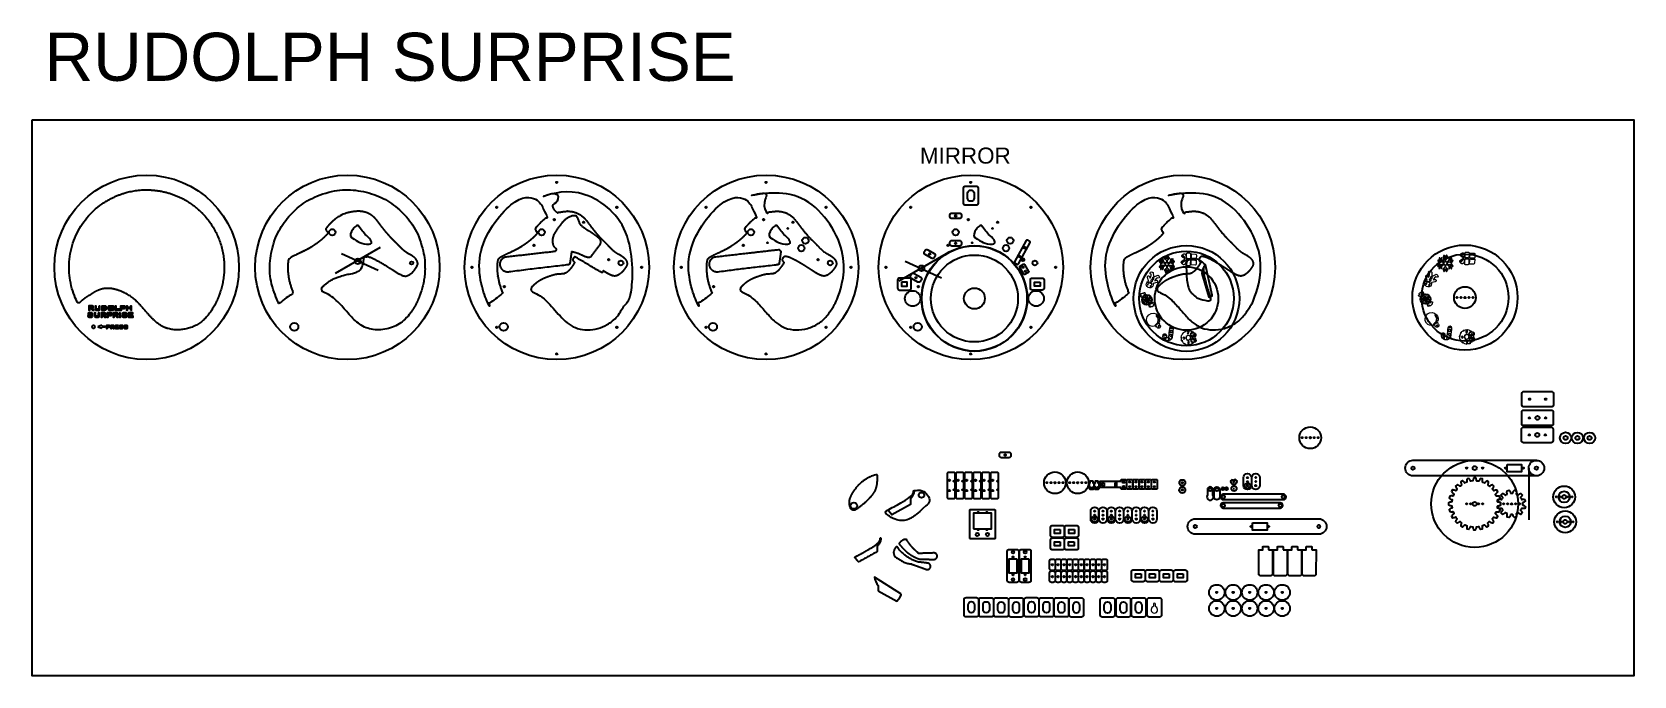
# Model space of a CAD drawing. Header units: inches. Extents: x 17704.8 to 17804.7, y 16344.8 to 16384.9.
import ezdxf

# ---------------------------------------------------------------- set-up
doc = ezdxf.new("R2010")
doc.units = ezdxf.units.IN
doc.header["$MEASUREMENT"] = 0
doc.layers.add('DEFAULT_LAYER', color=1, linetype='Continuous')
doc.layers.add('Layer 1', color=7, linetype='Continuous')
doc.styles.get("Standard").update_dxf_attribs({"font": 'arial.ttf'})

msp = doc.modelspace()

# ---------------------------------------------------------------- texts
at = {"layer": 'DEFAULT_LAYER', "color": 3, "linetype": 'Continuous', "attachment_point": 1}
for s, insert, char_height in [('RUDOLPH SURPRISE', (17705.629, 16384.905), 3), ('{\\fArial|b0|i0|c0|p34;MIRROR}', (17760.193, 16377.744), 1)]:
    msp.add_mtext_dynamic_manual_height_columns(s, width=251.62939, gutter_width=1, heights=[21.975], dxfattribs=dict(at, insert=insert, char_height=char_height))

# ---------------------------------------------------------------- linework, layer by layer
at = {"color": 4, "linetype": 'ByBlock'}
for p, q in [((17726.543, 16371.512), (17723.739, 16369.89)), ((17724.147, 16371.139), (17726.416, 16370.103)), ((17761.678, 16371.034), (17758.873, 16369.412)), ((17759.281, 16370.66), (17761.55, 16369.624))]:
    msp.add_line(p, q, dxfattribs=at)
at = {"color": 2, "linetype": 'ByBlock'}
for p, q in [((17709.188, 16366.668), (17708.955, 16366.572)), ((17709.188, 16366.605), (17709.188, 16366.668)), ((17708.955, 16366.572), (17709.188, 16366.477)), ((17709.188, 16366.477), (17709.188, 16366.539))]:
    msp.add_line(p, q, dxfattribs=at)
at = {"color": 1, "linetype": 'ByBlock'}
msp.add_line((17798.146, 16357.758), (17798.146, 16354.524), dxfattribs=at)
at = {"color": 3, "linetype": 'ByBlock'}
for p, q in [((17779.04, 16356.472), (17779.123, 16356.472)), ((17779.269, 16356.469), (17779.352, 16356.469)), ((17779.733, 16356.487), (17779.816, 16356.487))]:
    msp.add_line(p, q, dxfattribs=at)
at = {"color": 3}
msp.add_lwpolyline([(17704.845, 16379.472), (17804.708, 16379.472), (17804.708, 16344.795), (17704.845, 16344.795)], close=True, dxfattribs=at)
at = {"color": 3, "linetype": 'ByBlock'}
for points in [[(17763.043, 16375.344), (17763.693, 16375.344, -0.414214), (17763.818, 16375.219), (17763.818, 16374.27, -0.414214), (17763.693, 16374.145), (17763.043, 16374.145, -0.414214), (17762.918, 16374.27), (17762.918, 16375.219, -0.414214)], [(17766.116, 16370.547), (17766.265, 16370.466, 0.414214), (17766.333, 16370.485), (17767.066, 16371.822, 0.414214), (17767.046, 16371.889), (17766.897, 16371.971, 0.414214), (17766.829, 16371.951), (17766.096, 16370.615, 0.414214)], [(17766.438, 16370.352), (17766.654, 16370.477, -0.414214), (17766.723, 16370.458), (17766.973, 16370.025, -0.414214), (17766.954, 16369.957), (17766.738, 16369.832, -0.414214), (17766.669, 16369.85), (17766.419, 16370.283, -0.414214)], [(17777.778, 16369.896), (17778.201, 16368.424), (17778.379, 16368.472, 0.403566), (17778.424, 16368.546), (17777.988, 16370.435, 0.165458)], [(17759.528, 16369.607), (17758.928, 16369.607, 0.414214), (17758.803, 16369.482), (17758.803, 16368.982, 0.414214), (17758.928, 16368.857), (17759.528, 16368.857, 0.414214), (17759.653, 16368.982), (17759.653, 16369.482, 0.414214)], [(17767.208, 16369.607), (17767.808, 16369.607, -0.414214), (17767.933, 16369.482), (17767.933, 16368.982, -0.414214), (17767.808, 16368.857), (17767.208, 16368.857, -0.414214), (17767.083, 16368.982), (17767.083, 16369.482, -0.414214)]]:
    msp.add_lwpolyline(points, format="xyb", close=True, dxfattribs=at)
at = {"color": 3}
msp.add_lwpolyline([(17763.168, 16374.595), (17763.168, 16374.894, -1), (17763.568, 16374.894), (17763.568, 16374.595, -1)], format="xyb", close=True, dxfattribs=at)
at = {"color": 3, "linetype": 'ByBlock'}
for points in [[(17762.19, 16373.313, -0.414214), (17762.065, 16373.438), (17762.065, 16373.538, -0.414214), (17762.19, 16373.663), (17762.657, 16373.663, -0.414214), (17762.782, 16373.538), (17762.782, 16373.438, -0.414214), (17762.657, 16373.313), (17762.19, 16373.313)], [(17762.19, 16371.601, -0.414214), (17762.065, 16371.726), (17762.065, 16371.826, -0.414214), (17762.19, 16371.951), (17762.657, 16371.951, -0.414214), (17762.782, 16371.826), (17762.782, 16371.726, -0.414214), (17762.657, 16371.601), (17762.19, 16371.601)], [(17760.512, 16371.073, -0.414214), (17760.465, 16371.243), (17760.514, 16371.33, -0.414214), (17760.684, 16371.378), (17761.091, 16371.149, -0.414214), (17761.139, 16370.979), (17761.09, 16370.892, -0.414214), (17760.92, 16370.844), (17760.512, 16371.073)], [(17759.663, 16369.586, -0.414214), (17759.616, 16369.757), (17759.665, 16369.844, -0.414214), (17759.835, 16369.892), (17760.242, 16369.663, -0.414214), (17760.29, 16369.493), (17760.241, 16369.406, -0.414214), (17760.071, 16369.358), (17759.663, 16369.586)], [(17759.833, 16356.352, -0.165458), (17759.603, 16355.82), (17759.603, 16355.495), (17758.454, 16354.85), (17758.267, 16355.071), (17758.216, 16355.159)]]:
    msp.add_lwpolyline(points, format="xyb", dxfattribs=at)
for points in [[(17759.053, 16369.357), (17759.053, 16369.107), (17759.403, 16369.107), (17759.403, 16369.357)], [(17767.683, 16369.357), (17767.683, 16369.107), (17767.333, 16369.107), (17767.333, 16369.357)]]:
    msp.add_lwpolyline(points, close=True, dxfattribs=at)
at = {"color": 2, "linetype": 'ByBlock', "flags": 128}
for points in [[(17708.634, 16367.712), (17708.651, 16367.721), (17708.661, 16367.735), (17708.664, 16367.758), (17708.664, 16367.818), (17708.661, 16367.839), (17708.651, 16367.854), (17708.65, 16367.856), (17708.631, 16367.864), (17708.607, 16367.866), (17708.391, 16367.866), (17708.391, 16367.612), (17708.449, 16367.612), (17708.449, 16367.709), (17708.505, 16367.709), (17708.606, 16367.612), (17708.691, 16367.612), (17708.574, 16367.709), (17708.61, 16367.709)], [(17708.607, 16367.803), (17708.607, 16367.772), (17708.601, 16367.756), (17708.581, 16367.752), (17708.449, 16367.752), (17708.449, 16367.823), (17708.581, 16367.823), (17708.601, 16367.819)], [(17709.018, 16367.865), (17709.018, 16367.661), (17708.842, 16367.661), (17708.842, 16367.865), (17708.781, 16367.865), (17708.781, 16367.673), (17708.784, 16367.645), (17708.795, 16367.626), (17708.795, 16367.625), (17708.816, 16367.616), (17708.847, 16367.612), (17709.016, 16367.612), (17709.047, 16367.616), (17709.067, 16367.626), (17709.077, 16367.644), (17709.08, 16367.673), (17709.08, 16367.865)], [(17709.511, 16367.768), (17709.504, 16367.793), (17709.49, 16367.815), (17709.473, 16367.834), (17709.465, 16367.839), (17709.444, 16367.851), (17709.42, 16367.858), (17709.392, 16367.864), (17709.362, 16367.865), (17709.191, 16367.865), (17709.191, 16367.612), (17709.347, 16367.612), (17709.376, 16367.614), (17709.406, 16367.618), (17709.432, 16367.625), (17709.452, 16367.633), (17709.471, 16367.645), (17709.473, 16367.647), (17709.49, 16367.664), (17709.503, 16367.685), (17709.511, 16367.711), (17709.513, 16367.741)], [(17709.447, 16367.722), (17709.44, 16367.697), (17709.425, 16367.68), (17709.416, 16367.675), (17709.394, 16367.666), (17709.368, 16367.663), (17709.333, 16367.661), (17709.253, 16367.661), (17709.253, 16367.82), (17709.383, 16367.82), (17709.409, 16367.813), (17709.428, 16367.801), (17709.435, 16367.794), (17709.446, 16367.772), (17709.451, 16367.744)], [(17709.925, 16367.806), (17709.923, 16367.834), (17709.913, 16367.853), (17709.911, 16367.853), (17709.892, 16367.864), (17709.861, 16367.865), (17709.664, 16367.865), (17709.632, 16367.862), (17709.613, 16367.853), (17709.603, 16367.836), (17709.6, 16367.806), (17709.6, 16367.673), (17709.603, 16367.645), (17709.613, 16367.626), (17709.613, 16367.625), (17709.634, 16367.616), (17709.665, 16367.612), (17709.863, 16367.612), (17709.894, 16367.616), (17709.913, 16367.626), (17709.921, 16367.642), (17709.925, 16367.673)], [(17709.66, 16367.819), (17709.864, 16367.819), (17709.864, 16367.661), (17709.66, 16367.661)], [(17710.094, 16367.661), (17710.094, 16367.865), (17710.032, 16367.865), (17710.032, 16367.612), (17710.292, 16367.612), (17710.292, 16367.661)], [(17710.647, 16367.817), (17710.645, 16367.834), (17710.633, 16367.855), (17710.617, 16367.862), (17710.588, 16367.865), (17710.361, 16367.865), (17710.361, 16367.612), (17710.422, 16367.612), (17710.422, 16367.711), (17710.588, 16367.711), (17710.612, 16367.715), (17710.633, 16367.723), (17710.641, 16367.734), (17710.647, 16367.761)], [(17710.589, 16367.801), (17710.589, 16367.775), (17710.584, 16367.76), (17710.562, 16367.754), (17710.422, 16367.754), (17710.422, 16367.822), (17710.562, 16367.822), (17710.584, 16367.817)], [(17710.989, 16367.612), (17711.05, 16367.612), (17711.05, 16367.865), (17710.989, 16367.865), (17710.989, 16367.77), (17710.797, 16367.77), (17710.797, 16367.865), (17710.735, 16367.865), (17710.735, 16367.612), (17710.797, 16367.612), (17710.797, 16367.72), (17710.989, 16367.72)], [(17708.612, 16367.273), (17708.61, 16367.281), (17708.607, 16367.306), (17708.597, 16367.321), (17708.593, 16367.324), (17708.575, 16367.331), (17708.548, 16367.333), (17708.39, 16367.333), (17708.39, 16367.388), (17708.556, 16367.388), (17708.556, 16367.371), (17708.607, 16367.371), (17708.607, 16367.381), (17708.605, 16367.404), (17708.595, 16367.419), (17708.589, 16367.424), (17708.572, 16367.429), (17708.545, 16367.432), (17708.39, 16367.432), (17708.367, 16367.428), (17708.351, 16367.419), (17708.348, 16367.415), (17708.341, 16367.398), (17708.338, 16367.372), (17708.338, 16367.335), (17708.343, 16367.313), (17708.351, 16367.297), (17708.357, 16367.293), (17708.375, 16367.286), (17708.401, 16367.284), (17708.559, 16367.284), (17708.559, 16367.226), (17708.38, 16367.226), (17708.38, 16367.246), (17708.328, 16367.246), (17708.328, 16367.23), (17708.333, 16367.206), (17708.341, 16367.192), (17708.347, 16367.187), (17708.366, 16367.18), (17708.391, 16367.179), (17708.56, 16367.179), (17708.583, 16367.183), (17708.597, 16367.192), (17708.602, 16367.194), (17708.609, 16367.213), (17708.612, 16367.239)], [(17708.973, 16367.432), (17708.973, 16367.225), (17708.799, 16367.225), (17708.799, 16367.432), (17708.736, 16367.432), (17708.736, 16367.238), (17708.74, 16367.21), (17708.75, 16367.191), (17708.752, 16367.191), (17708.771, 16367.182), (17708.802, 16367.179), (17708.972, 16367.179), (17709.003, 16367.182), (17709.022, 16367.191), (17709.032, 16367.208), (17709.036, 16367.238), (17709.036, 16367.432)], [(17709.434, 16367.381), (17709.432, 16367.399), (17709.42, 16367.419), (17709.404, 16367.428), (17709.375, 16367.432), (17709.148, 16367.432), (17709.148, 16367.179), (17709.209, 16367.179), (17709.209, 16367.274), (17709.266, 16367.274), (17709.371, 16367.179), (17709.46, 16367.179), (17709.34, 16367.274), (17709.375, 16367.274), (17709.399, 16367.276), (17709.42, 16367.286), (17709.428, 16367.295), (17709.434, 16367.323)], [(17709.377, 16367.368), (17709.377, 16367.338), (17709.371, 16367.323), (17709.349, 16367.317), (17709.209, 16367.317), (17709.209, 16367.388), (17709.349, 16367.388), (17709.371, 16367.383)], [(17709.821, 16367.381), (17709.82, 16367.399), (17709.807, 16367.419), (17709.792, 16367.428), (17709.762, 16367.432), (17709.536, 16367.432), (17709.536, 16367.179), (17709.596, 16367.179), (17709.596, 16367.277), (17709.762, 16367.277), (17709.787, 16367.279), (17709.807, 16367.288), (17709.816, 16367.298), (17709.821, 16367.326)], [(17709.764, 16367.368), (17709.764, 16367.342), (17709.757, 16367.326), (17709.737, 16367.321), (17709.596, 16367.321), (17709.596, 16367.388), (17709.737, 16367.388), (17709.757, 16367.383)], [(17710.195, 16367.381), (17710.193, 16367.399), (17710.181, 16367.419), (17710.166, 16367.428), (17710.136, 16367.432), (17709.91, 16367.432), (17709.91, 16367.179), (17709.97, 16367.179), (17709.97, 16367.274), (17710.027, 16367.274), (17710.133, 16367.179), (17710.221, 16367.179), (17710.102, 16367.274), (17710.136, 16367.274), (17710.161, 16367.276), (17710.181, 16367.286), (17710.19, 16367.295), (17710.195, 16367.323)], [(17710.138, 16367.368), (17710.138, 16367.338), (17710.133, 16367.323), (17710.11, 16367.317), (17709.97, 16367.317), (17709.97, 16367.388), (17710.11, 16367.388), (17710.133, 16367.383)], [(17710.229, 16366.65), (17710.04, 16366.65), (17710.04, 16366.466), (17710.23, 16366.466), (17710.23, 16366.501), (17710.083, 16366.501), (17710.083, 16366.546), (17710.168, 16366.546), (17710.168, 16366.577), (17710.083, 16366.577), (17710.083, 16366.619), (17710.229, 16366.619)], [(17710.358, 16367.432), (17710.297, 16367.432), (17710.297, 16367.179), (17710.358, 16367.179)], [(17710.759, 16367.272), (17710.756, 16367.302), (17710.745, 16367.321), (17710.726, 16367.329), (17710.693, 16367.333), (17710.529, 16367.333), (17710.529, 16367.387), (17710.704, 16367.387), (17710.704, 16367.359), (17710.756, 16367.369), (17710.756, 16367.376), (17710.754, 16367.399), (17710.742, 16367.419), (17710.721, 16367.428), (17710.69, 16367.432), (17710.538, 16367.432), (17710.507, 16367.428), (17710.488, 16367.418), (17710.479, 16367.402), (17710.474, 16367.371), (17710.474, 16367.343), (17710.477, 16367.316), (17710.488, 16367.296), (17710.489, 16367.295), (17710.508, 16367.286), (17710.541, 16367.283), (17710.704, 16367.283), (17710.704, 16367.225), (17710.519, 16367.225), (17710.519, 16367.255), (17710.463, 16367.245), (17710.463, 16367.238), (17710.467, 16367.21), (17710.477, 16367.191), (17710.479, 16367.191), (17710.498, 16367.182), (17710.531, 16367.179), (17710.695, 16367.179), (17710.726, 16367.182), (17710.745, 16367.191), (17710.756, 16367.208), (17710.759, 16367.238)], [(17710.927, 16367.225), (17710.927, 16367.288), (17711.048, 16367.288), (17711.048, 16367.331), (17710.927, 16367.331), (17710.927, 16367.387), (17711.136, 16367.387), (17711.136, 16367.432), (17710.865, 16367.432), (17710.865, 16367.179), (17711.14, 16367.179), (17711.14, 16367.225)]]:
    msp.add_lwpolyline(points, close=True, dxfattribs=at)
for points in [[(17709.688, 16366.622), (17709.685, 16366.634), (17709.679, 16366.642), (17709.672, 16366.646), (17709.661, 16366.649), (17709.647, 16366.65), (17709.49, 16366.65), (17709.49, 16366.466), (17709.532, 16366.466), (17709.532, 16366.538), (17709.647, 16366.538), (17709.66, 16366.538), (17709.671, 16366.541), (17709.679, 16366.546), (17709.683, 16366.55), (17709.687, 16366.56)], [(17709.953, 16366.622), (17709.95, 16366.634), (17709.944, 16366.642), (17709.937, 16366.646), (17709.926, 16366.649), (17709.912, 16366.65), (17709.755, 16366.65), (17709.755, 16366.466), (17709.797, 16366.466), (17709.797, 16366.535), (17709.837, 16366.535)], [(17710.469, 16366.618), (17710.469, 16366.605), (17710.506, 16366.606), (17710.506, 16366.61), (17710.505, 16366.623), (17710.502, 16366.633), (17710.497, 16366.641), (17710.495, 16366.642), (17710.487, 16366.647), (17710.475, 16366.649), (17710.461, 16366.65), (17710.356, 16366.65), (17710.352, 16366.65), (17710.338, 16366.649), (17710.328, 16366.645), (17710.32, 16366.641), (17710.319, 16366.64), (17710.315, 16366.632), (17710.312, 16366.621)], [(17710.757, 16366.618), (17710.757, 16366.605), (17710.795, 16366.606), (17710.795, 16366.61), (17710.794, 16366.623), (17710.79, 16366.633), (17710.785, 16366.641), (17710.783, 16366.642), (17710.775, 16366.647), (17710.764, 16366.649), (17710.749, 16366.65), (17710.645, 16366.65), (17710.64, 16366.65), (17710.626, 16366.649), (17710.616, 16366.645), (17710.609, 16366.641), (17710.608, 16366.64), (17710.603, 16366.632), (17710.6, 16366.621)], [(17709.628, 16366.618), (17709.634, 16366.618), (17709.644, 16366.615), (17709.644, 16366.614), (17709.648, 16366.604), (17709.648, 16366.583), (17709.644, 16366.573), (17709.641, 16366.571), (17709.628, 16366.569), (17709.532, 16366.569)], [(17709.532, 16366.569), (17709.532, 16366.618), (17709.628, 16366.618)], [(17709.687, 16366.56), (17709.689, 16366.573), (17709.689, 16366.614), (17709.688, 16366.622)], [(17709.893, 16366.618), (17709.898, 16366.618), (17709.908, 16366.615), (17709.909, 16366.614), (17709.912, 16366.604), (17709.912, 16366.58), (17709.908, 16366.57), (17709.906, 16366.569), (17709.893, 16366.567), (17709.797, 16366.567)], [(17709.797, 16366.567), (17709.797, 16366.618), (17709.893, 16366.618)], [(17709.837, 16366.535), (17709.911, 16366.466), (17709.973, 16366.466), (17709.888, 16366.535)], [(17709.888, 16366.535), (17709.912, 16366.535), (17709.924, 16366.536), (17709.936, 16366.539), (17709.944, 16366.544), (17709.948, 16366.548), (17709.952, 16366.558)], [(17709.952, 16366.558), (17709.954, 16366.571), (17709.954, 16366.614), (17709.953, 16366.622)], [(17710.341, 16366.501), (17710.341, 16366.515), (17710.303, 16366.514), (17710.303, 16366.507), (17710.305, 16366.493), (17710.308, 16366.483), (17710.313, 16366.475), (17710.315, 16366.473), (17710.323, 16366.469), (17710.335, 16366.467), (17710.349, 16366.466), (17710.468, 16366.466), (17710.482, 16366.467), (17710.492, 16366.47), (17710.499, 16366.475), (17710.5, 16366.476), (17710.505, 16366.484), (17710.508, 16366.495)], [(17710.312, 16366.621), (17710.311, 16366.606), (17710.311, 16366.584), (17710.312, 16366.57), (17710.315, 16366.559), (17710.32, 16366.552), (17710.322, 16366.55), (17710.33, 16366.546), (17710.342, 16366.543), (17710.356, 16366.542), (17710.471, 16366.542), (17710.471, 16366.501), (17710.341, 16366.501)], [(17710.508, 16366.495), (17710.509, 16366.509), (17710.509, 16366.535), (17710.509, 16366.537), (17710.508, 16366.551), (17710.504, 16366.561), (17710.499, 16366.569), (17710.497, 16366.571), (17710.489, 16366.575), (17710.478, 16366.577), (17710.463, 16366.578), (17710.348, 16366.578), (17710.348, 16366.618), (17710.469, 16366.618)], [(17710.629, 16366.501), (17710.629, 16366.515), (17710.592, 16366.514), (17710.592, 16366.507), (17710.593, 16366.493), (17710.596, 16366.483), (17710.601, 16366.475), (17710.603, 16366.473), (17710.611, 16366.469), (17710.623, 16366.467), (17710.638, 16366.466), (17710.756, 16366.466), (17710.77, 16366.467), (17710.78, 16366.47), (17710.788, 16366.475), (17710.789, 16366.476), (17710.793, 16366.484), (17710.796, 16366.495)], [(17710.6, 16366.621), (17710.599, 16366.606), (17710.599, 16366.586), (17710.599, 16366.584), (17710.6, 16366.57), (17710.604, 16366.559), (17710.609, 16366.552), (17710.61, 16366.55), (17710.619, 16366.546), (17710.63, 16366.543), (17710.645, 16366.542), (17710.759, 16366.542), (17710.759, 16366.501), (17710.629, 16366.501)], [(17710.796, 16366.495), (17710.797, 16366.509), (17710.797, 16366.537), (17710.796, 16366.551), (17710.793, 16366.561), (17710.788, 16366.569), (17710.786, 16366.571), (17710.777, 16366.575), (17710.766, 16366.577), (17710.751, 16366.578), (17710.637, 16366.578), (17710.637, 16366.618), (17710.757, 16366.618)]]:
    msp.add_lwpolyline(points, dxfattribs=at)
at = {"color": 2, "linetype": 'ByBlock'}
msp.add_lwpolyline([(17709.188, 16366.605), (17709.376, 16366.605), (17709.376, 16366.539), (17709.188, 16366.539)], dxfattribs=at)
at = {"color": 1, "linetype": 'ByBlock'}
for points in [[(17797.845, 16362.539), (17799.561, 16362.539, -0.414214), (17799.686, 16362.414), (17799.686, 16361.697, -0.414214), (17799.561, 16361.572), (17797.845, 16361.572, -0.414214), (17797.72, 16361.697), (17797.72, 16362.414, -0.414214)], [(17797.837, 16361.372), (17799.553, 16361.372, -0.414214), (17799.678, 16361.247), (17799.678, 16360.53, -0.414214), (17799.553, 16360.405), (17797.837, 16360.405, -0.414214), (17797.712, 16360.53), (17797.712, 16361.247, -0.414214)], [(17797.823, 16360.31), (17799.539, 16360.31, -0.414214), (17799.664, 16360.185), (17799.664, 16359.468, -0.414214), (17799.539, 16359.343), (17797.823, 16359.343, -0.414214), (17797.698, 16359.468), (17797.698, 16360.185, -0.414214)], [(17798.63, 16357.275), (17790.93, 16357.275, -1), (17790.93, 16358.242), (17798.63, 16358.242, -1)], [(17762.322, 16357.487), (17761.953, 16357.487, 0.414214), (17761.891, 16357.425), (17761.891, 16355.926, 0.414214), (17761.953, 16355.863), (17762.322, 16355.863, 0.414214), (17762.385, 16355.926), (17762.385, 16357.425, 0.414214)], [(17762.863, 16357.487), (17762.494, 16357.487, 0.414214), (17762.432, 16357.425), (17762.432, 16355.926, 0.414214), (17762.494, 16355.863), (17762.863, 16355.863, 0.414214), (17762.926, 16355.926), (17762.926, 16357.425, 0.414214)], [(17763.41, 16357.487), (17763.041, 16357.487, 0.414214), (17762.979, 16357.425), (17762.979, 16355.926, 0.414214), (17763.041, 16355.863), (17763.41, 16355.863, 0.414214), (17763.473, 16355.926), (17763.473, 16357.425, 0.414214)], [(17763.951, 16357.487), (17763.582, 16357.487, 0.414214), (17763.52, 16357.425), (17763.52, 16355.926, 0.414214), (17763.582, 16355.863), (17763.951, 16355.863, 0.414214), (17764.014, 16355.926), (17764.014, 16357.425, 0.414214)], [(17764.489, 16357.487), (17764.12, 16357.487, 0.414214), (17764.057, 16357.425), (17764.057, 16355.926, 0.414214), (17764.12, 16355.863), (17764.489, 16355.863, 0.414214), (17764.551, 16355.926), (17764.551, 16357.425, 0.414214)], [(17765.03, 16357.487), (17764.661, 16357.487, 0.414214), (17764.598, 16357.425), (17764.598, 16355.926, 0.414214), (17764.661, 16355.863), (17765.03, 16355.863, 0.414214), (17765.092, 16355.926), (17765.092, 16357.425, 0.414214)], [(17770.823, 16356.944, 0.414214), (17770.798, 16356.919), (17770.798, 16356.819), (17770.748, 16356.819), (17770.748, 16356.494, 0.414214), (17770.798, 16356.444), (17770.998, 16356.444, 0.414214), (17771.048, 16356.494), (17771.048, 16356.819), (17770.998, 16356.819), (17770.998, 16356.919, 0.414214), (17770.973, 16356.944)], [(17771.315, 16356.919, 0.414214), (17771.29, 16356.944), (17771.14, 16356.944, 0.414214), (17771.115, 16356.919), (17771.115, 16356.819), (17771.065, 16356.819), (17771.065, 16356.494, 0.414214), (17771.115, 16356.444), (17771.315, 16356.444, 0.414214), (17771.365, 16356.494), (17771.365, 16356.819), (17771.315, 16356.819)], [(17772.722, 16356.544), (17771.422, 16356.544), (17771.422, 16356.944), (17772.722, 16356.944), (17772.722, 16356.994, -0.414214), (17772.772, 16357.044), (17773.022, 16357.044, -0.414214), (17773.072, 16356.994), (17773.072, 16356.494, -0.414214), (17773.022, 16356.444), (17772.772, 16356.444, -0.414214), (17772.722, 16356.494)], [(17773.153, 16357.044), (17773.403, 16357.044, -0.414214), (17773.453, 16356.994), (17773.453, 16356.494, -0.414214), (17773.403, 16356.444), (17773.153, 16356.444, -0.414214), (17773.103, 16356.494), (17773.103, 16356.994, -0.414214)], [(17773.534, 16357.044), (17773.784, 16357.044, -0.414214), (17773.834, 16356.994), (17773.834, 16356.494, -0.414214), (17773.784, 16356.444), (17773.534, 16356.444, -0.414214), (17773.484, 16356.494), (17773.484, 16356.994, -0.414214)], [(17773.924, 16357.044), (17774.174, 16357.044, -0.414214), (17774.224, 16356.994), (17774.224, 16356.494, -0.414214), (17774.174, 16356.444), (17773.924, 16356.444, -0.414214), (17773.874, 16356.494), (17773.874, 16356.994, -0.414214)], [(17774.305, 16357.044), (17774.555, 16357.044, -0.414214), (17774.605, 16356.994), (17774.605, 16356.494, -0.414214), (17774.555, 16356.444), (17774.305, 16356.444, -0.414214), (17774.255, 16356.494), (17774.255, 16356.994, -0.414214)], [(17774.69, 16357.044), (17774.94, 16357.044, -0.414214), (17774.99, 16356.994), (17774.99, 16356.494, -0.414214), (17774.94, 16356.444), (17774.69, 16356.444, -0.414214), (17774.64, 16356.494), (17774.64, 16356.994, -0.414214)], [(17779.687, 16357.066), (17779.687, 16357.011), (17779.844, 16357.011), (17779.844, 16357.066, -4.33891)], [(17780.864, 16357.165), (17780.864, 16356.665, -1), (17780.364, 16356.665), (17780.364, 16357.165, -1)], [(17780.539, 16356.819), (17780.539, 16356.767), (17780.689, 16356.767), (17780.689, 16356.819, -4.33891)], [(17780.882, 16356.668), (17780.882, 16357.168, -1), (17781.382, 16357.168), (17781.382, 16356.668, -1)], [(17771.165, 16356.529, 1), (17771.165, 16356.559), (17771.15, 16356.559, 1), (17771.15, 16356.529)], [(17771.28, 16356.529, 1), (17771.28, 16356.559), (17771.265, 16356.559, 1), (17771.265, 16356.529)], [(17778.114, 16356.411), (17778.114, 16356.048, 1.69614), (17778.464, 16356.048), (17778.464, 16356.411, 1)], [(17778.532, 16355.951), (17778.532, 16356.411, -1), (17778.882, 16356.411), (17778.882, 16355.951, -1)], [(17779.102, 16355.795), (17782.852, 16355.795, 1), (17782.852, 16356.125), (17779.102, 16356.125, 1)], [(17763.28, 16355.109), (17763.28, 16353.419, 0.414214), (17763.342, 16353.357), (17764.841, 16353.357, 0.414214), (17764.904, 16353.419), (17764.904, 16355.109, 0.414214), (17764.854, 16355.159), (17763.33, 16355.159, 0.414214)], [(17771.34, 16355.074), (17771.34, 16354.574, -1), (17770.84, 16354.574), (17770.84, 16355.074, -1)], [(17771.015, 16354.743), (17771.015, 16354.676), (17771.165, 16354.676), (17771.165, 16354.743, -4.721538)], [(17771.358, 16354.577), (17771.358, 16355.077, -1), (17771.858, 16355.077), (17771.858, 16354.577, -1)], [(17772.376, 16355.074), (17772.376, 16354.574, -1), (17771.876, 16354.574), (17771.876, 16355.074, -1)], [(17772.051, 16354.743), (17772.051, 16354.676), (17772.201, 16354.676), (17772.201, 16354.743, -4.721538)], [(17772.394, 16354.577), (17772.394, 16355.077, -1), (17772.894, 16355.077), (17772.894, 16354.577, -1)], [(17773.409, 16355.074), (17773.409, 16354.574, -1), (17772.909, 16354.574), (17772.909, 16355.074, -1)], [(17773.084, 16354.743), (17773.084, 16354.676), (17773.234, 16354.676), (17773.234, 16354.743, -4.721538)], [(17773.427, 16354.577), (17773.427, 16355.077, -1), (17773.927, 16355.077), (17773.927, 16354.577, -1)], [(17774.449, 16355.074), (17774.449, 16354.574, -1), (17773.949, 16354.574), (17773.949, 16355.074, -1)], [(17774.124, 16354.743), (17774.124, 16354.676), (17774.274, 16354.676), (17774.274, 16354.743, -4.721538)], [(17774.467, 16354.577), (17774.467, 16355.077, -1), (17774.967, 16355.077), (17774.967, 16354.577, -1)], [(17782.655, 16355.263, 1), (17782.655, 16355.593), (17779.105, 16355.593, 1), (17779.105, 16355.263)], [(17768.468, 16354.184), (17769.068, 16354.184, -0.414214), (17769.193, 16354.059), (17769.193, 16353.559, -0.414214), (17769.068, 16353.434), (17768.468, 16353.434, -0.414214), (17768.343, 16353.559), (17768.343, 16354.059, -0.414214)], [(17769.348, 16354.184), (17769.948, 16354.184, -0.414214), (17770.073, 16354.059), (17770.073, 16353.559, -0.414214), (17769.948, 16353.434), (17769.348, 16353.434, -0.414214), (17769.223, 16353.559), (17769.223, 16354.059, -0.414214)], [(17785.064, 16353.631), (17777.364, 16353.631, -1), (17777.364, 16354.598), (17785.064, 16354.598, -1)], [(17766.231, 16350.628), (17765.764, 16350.628, -0.414214), (17765.639, 16350.753), (17765.639, 16352.565, -0.414214), (17765.764, 16352.69), (17766.231, 16352.69, -0.414214), (17766.356, 16352.565), (17766.356, 16350.753, -0.414214)], [(17766.992, 16350.628), (17766.525, 16350.628, -0.414214), (17766.4, 16350.753), (17766.4, 16352.565, -0.414214), (17766.525, 16352.69), (17766.992, 16352.69, -0.414214), (17767.117, 16352.565), (17767.117, 16350.753, -0.414214)], [(17768.468, 16353.405), (17769.068, 16353.405, -0.414214), (17769.193, 16353.28), (17769.193, 16352.78, -0.414214), (17769.068, 16352.655), (17768.468, 16352.655, -0.414214), (17768.343, 16352.78), (17768.343, 16353.28, -0.414214)], [(17769.343, 16353.405), (17769.943, 16353.405, -0.414214), (17770.068, 16353.28), (17770.068, 16352.78, -0.414214), (17769.943, 16352.655), (17769.343, 16352.655, -0.414214), (17769.218, 16352.78), (17769.218, 16353.28, -0.414214)], [(17781.923, 16352.659), (17782.181, 16352.659), (17782.177, 16351.159, -0.413534), (17782.052, 16351.034), (17781.444, 16351.034, -0.414894), (17781.319, 16351.159), (17781.323, 16352.659), (17781.573, 16352.659), (17781.573, 16352.839, -0.414214), (17781.603, 16352.869), (17781.893, 16352.869, -0.414214), (17781.923, 16352.839)], [(17782.834, 16352.659), (17783.092, 16352.659), (17783.088, 16351.159, -0.413534), (17782.963, 16351.034), (17782.355, 16351.034, -0.414894), (17782.23, 16351.159), (17782.234, 16352.659), (17782.484, 16352.659), (17782.484, 16352.839, -0.414214), (17782.514, 16352.869), (17782.804, 16352.869, -0.414214), (17782.834, 16352.839)], [(17783.735, 16352.659), (17783.993, 16352.659), (17783.99, 16351.159, -0.413534), (17783.865, 16351.034), (17783.257, 16351.034, -0.414894), (17783.132, 16351.159), (17783.135, 16352.659), (17783.385, 16352.659), (17783.385, 16352.839, -0.414214), (17783.415, 16352.869), (17783.705, 16352.869, -0.414214), (17783.735, 16352.839)], [(17784.629, 16352.659), (17784.887, 16352.659), (17784.884, 16351.159, -0.413534), (17784.759, 16351.034), (17784.151, 16351.034, -0.414894), (17784.026, 16351.159), (17784.029, 16352.659), (17784.279, 16352.659), (17784.279, 16352.839, -0.414214), (17784.309, 16352.869), (17784.599, 16352.869, -0.414214), (17784.629, 16352.839)], [(17757.597, 16350.104), (17758.747, 16349.459), (17758.933, 16349.679), (17759.026, 16349.839, 0.403566), (17759.006, 16349.923), (17757.367, 16350.96, 0.165458), (17757.597, 16350.429)], [(17773.506, 16351.419), (17774.106, 16351.419, -0.414214), (17774.231, 16351.294), (17774.231, 16350.794, -0.414214), (17774.106, 16350.669), (17773.506, 16350.669, -0.414214), (17773.381, 16350.794), (17773.381, 16351.294, -0.414214)], [(17774.379, 16351.419), (17774.979, 16351.419, -0.414214), (17775.104, 16351.294), (17775.104, 16350.794, -0.414214), (17774.979, 16350.669), (17774.379, 16350.669, -0.414214), (17774.254, 16350.794), (17774.254, 16351.294, -0.414214)], [(17775.259, 16351.41), (17775.859, 16351.41, -0.414214), (17775.984, 16351.285), (17775.984, 16350.785, -0.414214), (17775.859, 16350.66), (17775.259, 16350.66, -0.414214), (17775.134, 16350.785), (17775.134, 16351.285, -0.414214)], [(17776.133, 16351.41), (17776.733, 16351.41, -0.414214), (17776.858, 16351.285), (17776.858, 16350.785, -0.414214), (17776.733, 16350.66), (17776.133, 16350.66, -0.414214), (17776.008, 16350.785), (17776.008, 16351.285, -0.414214)], [(17763.073, 16349.679), (17763.723, 16349.679, -0.414214), (17763.848, 16349.554), (17763.848, 16348.605, -0.414214), (17763.723, 16348.48), (17763.073, 16348.48, -0.414214), (17762.948, 16348.605), (17762.948, 16349.554, -0.414214)], [(17764.004, 16349.675), (17764.654, 16349.675, -0.414214), (17764.779, 16349.55), (17764.779, 16348.602, -0.414214), (17764.654, 16348.477), (17764.004, 16348.477, -0.414214), (17763.879, 16348.602), (17763.879, 16349.55, -0.414214)], [(17764.936, 16349.672), (17765.586, 16349.672, -0.414214), (17765.711, 16349.547), (17765.711, 16348.599, -0.414214), (17765.586, 16348.474), (17764.936, 16348.474, -0.414214), (17764.811, 16348.599), (17764.811, 16349.547, -0.414214)], [(17765.867, 16349.668), (17766.517, 16349.668, -0.414214), (17766.642, 16349.543), (17766.642, 16348.595, -0.414214), (17766.517, 16348.47), (17765.867, 16348.47, -0.414214), (17765.742, 16348.595), (17765.742, 16349.543, -0.414214)], [(17766.826, 16349.679), (17767.476, 16349.679, -0.414214), (17767.601, 16349.554), (17767.601, 16348.605, -0.414214), (17767.476, 16348.48), (17766.826, 16348.48, -0.414214), (17766.701, 16348.605), (17766.701, 16349.554, -0.414214)], [(17767.757, 16349.675), (17768.407, 16349.675, -0.414214), (17768.532, 16349.55), (17768.532, 16348.602, -0.414214), (17768.407, 16348.477), (17767.757, 16348.477, -0.414214), (17767.632, 16348.602), (17767.632, 16349.55, -0.414214)], [(17768.689, 16349.672), (17769.339, 16349.672, -0.414214), (17769.464, 16349.547), (17769.464, 16348.599, -0.414214), (17769.339, 16348.474), (17768.689, 16348.474, -0.414214), (17768.564, 16348.599), (17768.564, 16349.547, -0.414214)], [(17769.621, 16349.668), (17770.271, 16349.668, -0.414214), (17770.396, 16349.543), (17770.396, 16348.595, -0.414214), (17770.271, 16348.47), (17769.621, 16348.47, -0.414214), (17769.496, 16348.595), (17769.496, 16349.543, -0.414214)], [(17771.564, 16349.668), (17772.214, 16349.668, -0.414214), (17772.339, 16349.543), (17772.339, 16348.595, -0.414214), (17772.214, 16348.47), (17771.564, 16348.47, -0.414214), (17771.439, 16348.595), (17771.439, 16349.543, -0.414214)], [(17772.554, 16349.668), (17773.204, 16349.668, -0.414214), (17773.329, 16349.543), (17773.329, 16348.595, -0.414214), (17773.204, 16348.47), (17772.554, 16348.47, -0.414214), (17772.429, 16348.595), (17772.429, 16349.543, -0.414214)], [(17773.509, 16349.668), (17774.159, 16349.668, -0.414214), (17774.284, 16349.543), (17774.284, 16348.595, -0.414214), (17774.159, 16348.47), (17773.509, 16348.47, -0.414214), (17773.384, 16348.595), (17773.384, 16349.543, -0.414214)], [(17774.485, 16349.668), (17775.135, 16349.668, -0.414214), (17775.26, 16349.543), (17775.26, 16348.595, -0.414214), (17775.135, 16348.47), (17774.485, 16348.47, -0.414214), (17774.36, 16348.595), (17774.36, 16349.543, -0.414214)]]:
    msp.add_lwpolyline(points, format="xyb", close=True, dxfattribs=at)
for points in [[(17765.276, 16358.4, -0.414214), (17765.151, 16358.525), (17765.151, 16358.625, -0.414214), (17765.276, 16358.75), (17765.743, 16358.75, -0.414214), (17765.868, 16358.625), (17765.868, 16358.525, -0.414214), (17765.743, 16358.4), (17765.276, 16358.4)], [(17768.276, 16351.962, -0.414214), (17768.401, 16352.087), (17768.501, 16352.087, -0.414214), (17768.626, 16351.962), (17768.626, 16351.495, -0.414214), (17768.501, 16351.37), (17768.401, 16351.37, -0.414214), (17768.276, 16351.495), (17768.276, 16351.962)], [(17768.637, 16351.962, -0.414214), (17768.762, 16352.087), (17768.862, 16352.087, -0.414214), (17768.987, 16351.962), (17768.987, 16351.495, -0.414214), (17768.862, 16351.37), (17768.762, 16351.37, -0.414214), (17768.637, 16351.495), (17768.637, 16351.962)], [(17768.998, 16351.962, -0.414214), (17769.123, 16352.087), (17769.223, 16352.087, -0.414214), (17769.348, 16351.962), (17769.348, 16351.495, -0.414214), (17769.223, 16351.37), (17769.123, 16351.37, -0.414214), (17768.998, 16351.495), (17768.998, 16351.962)], [(17769.359, 16351.962, -0.414214), (17769.484, 16352.087), (17769.584, 16352.087, -0.414214), (17769.709, 16351.962), (17769.709, 16351.495, -0.414214), (17769.584, 16351.37), (17769.484, 16351.37, -0.414214), (17769.359, 16351.495), (17769.359, 16351.962)], [(17769.72, 16351.962, -0.414214), (17769.845, 16352.087), (17769.945, 16352.087, -0.414214), (17770.07, 16351.962), (17770.07, 16351.495, -0.414214), (17769.945, 16351.37), (17769.845, 16351.37, -0.414214), (17769.72, 16351.495), (17769.72, 16351.962)], [(17770.081, 16351.962, -0.414214), (17770.206, 16352.087), (17770.306, 16352.087, -0.414214), (17770.431, 16351.962), (17770.431, 16351.495, -0.414214), (17770.306, 16351.37), (17770.206, 16351.37, -0.414214), (17770.081, 16351.495), (17770.081, 16351.962)], [(17770.443, 16351.962, -0.414214), (17770.568, 16352.087), (17770.668, 16352.087, -0.414214), (17770.793, 16351.962), (17770.793, 16351.495, -0.414214), (17770.668, 16351.37), (17770.568, 16351.37, -0.414214), (17770.443, 16351.495), (17770.443, 16351.962)], [(17770.804, 16351.962, -0.414214), (17770.929, 16352.087), (17771.029, 16352.087, -0.414214), (17771.154, 16351.962), (17771.154, 16351.495, -0.414214), (17771.029, 16351.37), (17770.929, 16351.37, -0.414214), (17770.804, 16351.495), (17770.804, 16351.962)], [(17771.165, 16351.962, -0.414214), (17771.29, 16352.087), (17771.39, 16352.087, -0.414214), (17771.515, 16351.962), (17771.515, 16351.495, -0.414214), (17771.39, 16351.37), (17771.29, 16351.37, -0.414214), (17771.165, 16351.495), (17771.165, 16351.962)], [(17771.526, 16351.962, -0.414214), (17771.651, 16352.087), (17771.751, 16352.087, -0.414214), (17771.876, 16351.962), (17771.876, 16351.495, -0.414214), (17771.751, 16351.37), (17771.651, 16351.37, -0.414214), (17771.526, 16351.495), (17771.526, 16351.962)], [(17768.276, 16351.22, -0.414214), (17768.401, 16351.345), (17768.501, 16351.345, -0.414214), (17768.626, 16351.22), (17768.626, 16350.753, -0.414214), (17768.501, 16350.628), (17768.401, 16350.628, -0.414214), (17768.276, 16350.753), (17768.276, 16351.22)], [(17768.637, 16351.22, -0.414214), (17768.762, 16351.345), (17768.862, 16351.345, -0.414214), (17768.987, 16351.22), (17768.987, 16350.753, -0.414214), (17768.862, 16350.628), (17768.762, 16350.628, -0.414214), (17768.637, 16350.753), (17768.637, 16351.22)], [(17768.998, 16351.22, -0.414214), (17769.123, 16351.345), (17769.223, 16351.345, -0.414214), (17769.348, 16351.22), (17769.348, 16350.753, -0.414214), (17769.223, 16350.628), (17769.123, 16350.628, -0.414214), (17768.998, 16350.753), (17768.998, 16351.22)], [(17769.359, 16351.22, -0.414214), (17769.484, 16351.345), (17769.584, 16351.345, -0.414214), (17769.709, 16351.22), (17769.709, 16350.753, -0.414214), (17769.584, 16350.628), (17769.484, 16350.628, -0.414214), (17769.359, 16350.753), (17769.359, 16351.22)], [(17769.72, 16351.22, -0.414214), (17769.845, 16351.345), (17769.945, 16351.345, -0.414214), (17770.07, 16351.22), (17770.07, 16350.753, -0.414214), (17769.945, 16350.628), (17769.845, 16350.628, -0.414214), (17769.72, 16350.753), (17769.72, 16351.22)], [(17770.081, 16351.22, -0.414214), (17770.206, 16351.345), (17770.306, 16351.345, -0.414214), (17770.431, 16351.22), (17770.431, 16350.753, -0.414214), (17770.306, 16350.628), (17770.206, 16350.628, -0.414214), (17770.081, 16350.753), (17770.081, 16351.22)], [(17770.443, 16351.22, -0.414214), (17770.568, 16351.345), (17770.668, 16351.345, -0.414214), (17770.793, 16351.22), (17770.793, 16350.753, -0.414214), (17770.668, 16350.628), (17770.568, 16350.628, -0.414214), (17770.443, 16350.753), (17770.443, 16351.22)], [(17770.804, 16351.22, -0.414214), (17770.929, 16351.345), (17771.029, 16351.345, -0.414214), (17771.154, 16351.22), (17771.154, 16350.753, -0.414214), (17771.029, 16350.628), (17770.929, 16350.628, -0.414214), (17770.804, 16350.753), (17770.804, 16351.22)], [(17771.165, 16351.22, -0.414214), (17771.29, 16351.345), (17771.39, 16351.345, -0.414214), (17771.515, 16351.22), (17771.515, 16350.753, -0.414214), (17771.39, 16350.628), (17771.29, 16350.628, -0.414214), (17771.165, 16350.753), (17771.165, 16351.22)], [(17771.526, 16351.22, -0.414214), (17771.651, 16351.345), (17771.751, 16351.345, -0.414214), (17771.876, 16351.22), (17771.876, 16350.753, -0.414214), (17771.751, 16350.628), (17771.651, 16350.628, -0.414214), (17771.526, 16350.753), (17771.526, 16351.22)]]:
    msp.add_lwpolyline(points, format="xyb", dxfattribs=at)
for points in [[(17796.807, 16357.992), (17797.706, 16357.992), (17797.706, 16357.525), (17796.807, 16357.525)], [(17771.672, 16356.844), (17771.672, 16356.644), (17771.547, 16356.644), (17771.547, 16356.844)], [(17772.347, 16356.844), (17772.347, 16356.644), (17772.472, 16356.644), (17772.472, 16356.844)], [(17763.53, 16353.976), (17764.654, 16353.976), (17764.654, 16354.945), (17763.53, 16354.945)], [(17768.943, 16353.934), (17768.943, 16353.684), (17768.593, 16353.684), (17768.593, 16353.934)], [(17769.823, 16353.934), (17769.823, 16353.684), (17769.473, 16353.684), (17769.473, 16353.934)], [(17780.934, 16354.348), (17781.833, 16354.348), (17781.833, 16353.881), (17780.934, 16353.881)], [(17768.943, 16353.155), (17768.943, 16352.905), (17768.593, 16352.905), (17768.593, 16353.155)], [(17769.818, 16353.155), (17769.818, 16352.905), (17769.468, 16352.905), (17769.468, 16353.155)], [(17766.231, 16352.108), (17766.231, 16351.209), (17765.764, 16351.209), (17765.764, 16352.108)], [(17766.992, 16352.108), (17766.992, 16351.209), (17766.525, 16351.209), (17766.525, 16352.108)], [(17773.981, 16351.169), (17773.981, 16350.919), (17773.631, 16350.919), (17773.631, 16351.169)], [(17774.854, 16351.169), (17774.854, 16350.919), (17774.504, 16350.919), (17774.504, 16351.169)], [(17775.734, 16351.16), (17775.734, 16350.91), (17775.384, 16350.91), (17775.384, 16351.16)], [(17776.608, 16351.16), (17776.608, 16350.91), (17776.258, 16350.91), (17776.258, 16351.16)]]:
    msp.add_lwpolyline(points, close=True, dxfattribs=at)
at = {"color": 1}
for points in [[(17793.615, 16356.361), (17793.598, 16356.345), (17793.594, 16356.348), (17793.589, 16356.35), (17793.585, 16356.352), (17793.576, 16356.356), (17793.567, 16356.36), (17793.549, 16356.367), (17793.53, 16356.373), (17793.51, 16356.378), (17793.49, 16356.383), (17793.469, 16356.387), (17793.449, 16356.39), (17793.427, 16356.393), (17793.406, 16356.395), (17793.344, 16356.288), (17793.356, 16356.27), (17793.369, 16356.253), (17793.382, 16356.236), (17793.396, 16356.22), (17793.41, 16356.205), (17793.424, 16356.191), (17793.439, 16356.177), (17793.454, 16356.165), (17793.462, 16356.159), (17793.47, 16356.153), (17793.474, 16356.15), (17793.478, 16356.148), (17793.482, 16356.146), (17793.477, 16356.123), (17793.438, 16356.031), (17793.426, 16356.011), (17793.421, 16356.013), (17793.417, 16356.014), (17793.412, 16356.015), (17793.402, 16356.017), (17793.393, 16356.018), (17793.373, 16356.02), (17793.353, 16356.021), (17793.333, 16356.021), (17793.312, 16356.02), (17793.291, 16356.018), (17793.27, 16356.016), (17793.249, 16356.013), (17793.228, 16356.009), (17793.196, 16355.89), (17793.212, 16355.876), (17793.229, 16355.863), (17793.246, 16355.85), (17793.263, 16355.839), (17793.28, 16355.828), (17793.298, 16355.817), (17793.316, 16355.808), (17793.334, 16355.8), (17793.343, 16355.796), (17793.352, 16355.793), (17793.357, 16355.791), (17793.361, 16355.79), (17793.366, 16355.789), (17793.367, 16355.765), (17793.353, 16355.667), (17793.347, 16355.644), (17793.342, 16355.644), (17793.337, 16355.644), (17793.332, 16355.644), (17793.322, 16355.643), (17793.313, 16355.642), (17793.293, 16355.639), (17793.274, 16355.634), (17793.254, 16355.629), (17793.234, 16355.623), (17793.215, 16355.616), (17793.195, 16355.609), (17793.175, 16355.6), (17793.156, 16355.591), (17793.155, 16355.468), (17793.175, 16355.458), (17793.195, 16355.45), (17793.214, 16355.442), (17793.234, 16355.435), (17793.253, 16355.429), (17793.273, 16355.424), (17793.293, 16355.419), (17793.312, 16355.416), (17793.322, 16355.415), (17793.332, 16355.414), (17793.336, 16355.414), (17793.341, 16355.414), (17793.346, 16355.414), (17793.353, 16355.391), (17793.366, 16355.293), (17793.365, 16355.269), (17793.36, 16355.268), (17793.355, 16355.267), (17793.351, 16355.265), (17793.342, 16355.262), (17793.333, 16355.258), (17793.315, 16355.25), (17793.297, 16355.241), (17793.279, 16355.231), (17793.262, 16355.22), (17793.245, 16355.208), (17793.228, 16355.196), (17793.211, 16355.182), (17793.194, 16355.169), (17793.226, 16355.049), (17793.247, 16355.045), (17793.268, 16355.042), (17793.289, 16355.04), (17793.31, 16355.038), (17793.331, 16355.037), (17793.351, 16355.037), (17793.371, 16355.038), (17793.391, 16355.04), (17793.4, 16355.041), (17793.41, 16355.043), (17793.415, 16355.044), (17793.419, 16355.045), (17793.424, 16355.046), (17793.436, 16355.026), (17793.474, 16354.935), (17793.479, 16354.912), (17793.475, 16354.91), (17793.471, 16354.907), (17793.467, 16354.904), (17793.459, 16354.899), (17793.451, 16354.893), (17793.436, 16354.88), (17793.421, 16354.867), (17793.407, 16354.852), (17793.393, 16354.837), (17793.379, 16354.822), (17793.366, 16354.805), (17793.353, 16354.788), (17793.341, 16354.77), (17793.402, 16354.663), (17793.424, 16354.665), (17793.445, 16354.668), (17793.466, 16354.671), (17793.486, 16354.674), (17793.506, 16354.679), (17793.526, 16354.684), (17793.545, 16354.69), (17793.564, 16354.697), (17793.573, 16354.701), (17793.582, 16354.705), (17793.586, 16354.707), (17793.59, 16354.709), (17793.594, 16354.712), (17793.611, 16354.696), (17793.672, 16354.617), (17793.683, 16354.596), (17793.679, 16354.593), (17793.676, 16354.589), (17793.673, 16354.586), (17793.666, 16354.578), (17793.66, 16354.571), (17793.649, 16354.554), (17793.638, 16354.538), (17793.628, 16354.52), (17793.618, 16354.502), (17793.609, 16354.483), (17793.601, 16354.464), (17793.593, 16354.444), (17793.585, 16354.424), (17793.672, 16354.336), (17793.693, 16354.343), (17793.713, 16354.351), (17793.732, 16354.36), (17793.751, 16354.369), (17793.769, 16354.378), (17793.787, 16354.388), (17793.804, 16354.399), (17793.82, 16354.41), (17793.827, 16354.416), (17793.835, 16354.423), (17793.839, 16354.426), (17793.842, 16354.429), (17793.845, 16354.433), (17793.866, 16354.422), (17793.945, 16354.361), (17793.961, 16354.344), (17793.958, 16354.34), (17793.956, 16354.335), (17793.954, 16354.331), (17793.949, 16354.322), (17793.946, 16354.313), (17793.939, 16354.295), (17793.933, 16354.276), (17793.927, 16354.256), (17793.923, 16354.236), (17793.919, 16354.215), (17793.916, 16354.195), (17793.913, 16354.173), (17793.911, 16354.152), (17794.018, 16354.09), (17794.036, 16354.102), (17794.053, 16354.115), (17794.069, 16354.128), (17794.085, 16354.142), (17794.1, 16354.156), (17794.115, 16354.17), (17794.128, 16354.185), (17794.141, 16354.2), (17794.147, 16354.208), (17794.153, 16354.216), (17794.155, 16354.22), (17794.158, 16354.224), (17794.16, 16354.228), (17794.183, 16354.223), (17794.275, 16354.184), (17794.294, 16354.172), (17794.293, 16354.167), (17794.292, 16354.163), (17794.291, 16354.158), (17794.289, 16354.148), (17794.288, 16354.139), (17794.286, 16354.119), (17794.285, 16354.099), (17794.285, 16354.079), (17794.286, 16354.058), (17794.287, 16354.037), (17794.29, 16354.016), (17794.293, 16353.995), (17794.296, 16353.974), (17794.416, 16353.942), (17794.43, 16353.958), (17794.443, 16353.975), (17794.455, 16353.992), (17794.467, 16354.009), (17794.478, 16354.026), (17794.488, 16354.044), (17794.498, 16354.062), (17794.506, 16354.08), (17794.51, 16354.089), (17794.513, 16354.098), (17794.515, 16354.103), (17794.516, 16354.107), (17794.517, 16354.112), (17794.541, 16354.113), (17794.639, 16354.099), (17794.661, 16354.093), (17794.661, 16354.088), (17794.661, 16354.083), (17794.662, 16354.078), (17794.662, 16354.068), (17794.664, 16354.059), (17794.667, 16354.039), (17794.671, 16354.02), (17794.677, 16354), (17794.683, 16353.98), (17794.69, 16353.961), (17794.697, 16353.941), (17794.705, 16353.921), (17794.715, 16353.902), (17794.838, 16353.901), (17794.847, 16353.921), (17794.856, 16353.941), (17794.863, 16353.96), (17794.87, 16353.98), (17794.877, 16353.999), (17794.882, 16354.019), (17794.886, 16354.039), (17794.89, 16354.058), (17794.891, 16354.068), (17794.892, 16354.078), (17794.892, 16354.082), (17794.892, 16354.087), (17794.892, 16354.092), (17794.915, 16354.099), (17795.013, 16354.112), (17795.036, 16354.111), (17795.038, 16354.106), (17795.039, 16354.101), (17795.04, 16354.097), (17795.044, 16354.088), (17795.047, 16354.079), (17795.056, 16354.061), (17795.065, 16354.043), (17795.075, 16354.025), (17795.086, 16354.008), (17795.098, 16353.991), (17795.11, 16353.974), (17795.123, 16353.957), (17795.137, 16353.94), (17795.257, 16353.972), (17795.26, 16353.993), (17795.263, 16354.014), (17795.266, 16354.035), (17795.268, 16354.056), (17795.268, 16354.077), (17795.268, 16354.097), (17795.268, 16354.117), (17795.266, 16354.137), (17795.265, 16354.146), (17795.263, 16354.156), (17795.262, 16354.161), (17795.261, 16354.165), (17795.259, 16354.17), (17795.279, 16354.182), (17795.371, 16354.22), (17795.394, 16354.225), (17795.396, 16354.221), (17795.399, 16354.217), (17795.401, 16354.213), (17795.407, 16354.205), (17795.413, 16354.197), (17795.425, 16354.182), (17795.439, 16354.167), (17795.453, 16354.153), (17795.468, 16354.139), (17795.484, 16354.125), (17795.501, 16354.112), (17795.518, 16354.099), (17795.535, 16354.087), (17795.643, 16354.148), (17795.641, 16354.17), (17795.638, 16354.191), (17795.635, 16354.212), (17795.631, 16354.232), (17795.627, 16354.252), (17795.622, 16354.272), (17795.616, 16354.291), (17795.609, 16354.31), (17795.605, 16354.319), (17795.601, 16354.328), (17795.599, 16354.332), (17795.597, 16354.336), (17795.594, 16354.34), (17795.61, 16354.357), (17795.689, 16354.418), (17795.71, 16354.429), (17795.713, 16354.425), (17795.716, 16354.422), (17795.72, 16354.419), (17795.727, 16354.412), (17795.735, 16354.406), (17795.751, 16354.395), (17795.768, 16354.384), (17795.786, 16354.374), (17795.804, 16354.364), (17795.823, 16354.355), (17795.842, 16354.347), (17795.862, 16354.339), (17795.882, 16354.331), (17795.97, 16354.418), (17795.962, 16354.439), (17795.955, 16354.459), (17795.946, 16354.478), (17795.937, 16354.497), (17795.928, 16354.515), (17795.918, 16354.533), (17795.907, 16354.55), (17795.895, 16354.566), (17795.889, 16354.573), (17795.883, 16354.581), (17795.88, 16354.585), (17795.877, 16354.588), (17795.873, 16354.591), (17795.884, 16354.612), (17795.945, 16354.691), (17795.962, 16354.707), (17795.966, 16354.704), (17795.97, 16354.702), (17795.975, 16354.7), (17795.983, 16354.695), (17795.992, 16354.692), (17796.011, 16354.685), (17796.03, 16354.679), (17796.05, 16354.673), (17796.07, 16354.669), (17796.09, 16354.665), (17796.111, 16354.662), (17796.132, 16354.659), (17796.154, 16354.657), (17796.216, 16354.764), (17796.204, 16354.782), (17796.191, 16354.799), (17796.178, 16354.815), (17796.164, 16354.831), (17796.15, 16354.846), (17796.136, 16354.861), (17796.121, 16354.874), (17796.106, 16354.887), (17796.098, 16354.893), (17796.09, 16354.899), (17796.086, 16354.901), (17796.082, 16354.904), (17796.078, 16354.906), (17796.083, 16354.929), (17796.121, 16355.021), (17796.134, 16355.04), (17796.138, 16355.039), (17796.143, 16355.038), (17796.148, 16355.037), (17796.157, 16355.035), (17796.167, 16355.034), (17796.187, 16355.032), (17796.207, 16355.031), (17796.227, 16355.031), (17796.248, 16355.032), (17796.268, 16355.033), (17796.289, 16355.036), (17796.311, 16355.039), (17796.332, 16355.042), (17796.364, 16355.162), (17796.348, 16355.176), (17796.331, 16355.189), (17796.314, 16355.201), (17796.297, 16355.213), (17796.279, 16355.224), (17796.262, 16355.234), (17796.244, 16355.244), (17796.226, 16355.252), (17796.217, 16355.256), (17796.208, 16355.259), (17796.203, 16355.261), (17796.199, 16355.262), (17796.194, 16355.263), (17796.193, 16355.287), (17796.206, 16355.385), (17796.213, 16355.407), (17796.218, 16355.407), (17796.223, 16355.407), (17796.228, 16355.408), (17796.237, 16355.409), (17796.247, 16355.41), (17796.267, 16355.413), (17796.286, 16355.417), (17796.306, 16355.423), (17796.326, 16355.429), (17796.345, 16355.436), (17796.365, 16355.443), (17796.384, 16355.451), (17796.404, 16355.461), (17796.404, 16355.584), (17796.385, 16355.593), (17796.365, 16355.602), (17796.346, 16355.61), (17796.326, 16355.616), (17796.306, 16355.623), (17796.287, 16355.628), (17796.267, 16355.632), (17796.248, 16355.636), (17796.238, 16355.637), (17796.228, 16355.638), (17796.223, 16355.638), (17796.219, 16355.638), (17796.214, 16355.638), (17796.207, 16355.661), (17796.194, 16355.759), (17796.195, 16355.782), (17796.2, 16355.784), (17796.204, 16355.785), (17796.209, 16355.786), (17796.218, 16355.79), (17796.227, 16355.793), (17796.245, 16355.802), (17796.263, 16355.811), (17796.281, 16355.821), (17796.298, 16355.832), (17796.315, 16355.844), (17796.332, 16355.856), (17796.349, 16355.869), (17796.366, 16355.883), (17796.334, 16356.003), (17796.313, 16356.006), (17796.292, 16356.01), (17796.271, 16356.012), (17796.25, 16356.014), (17796.229, 16356.014), (17796.209, 16356.014), (17796.189, 16356.014), (17796.169, 16356.012), (17796.159, 16356.011), (17796.15, 16356.009), (17796.145, 16356.008), (17796.14, 16356.007), (17796.136, 16356.006), (17796.124, 16356.025), (17796.086, 16356.117), (17796.08, 16356.14), (17796.085, 16356.142), (17796.089, 16356.145), (17796.093, 16356.147), (17796.101, 16356.153), (17796.109, 16356.159), (17796.124, 16356.172), (17796.139, 16356.185), (17796.153, 16356.199), (17796.167, 16356.215), (17796.181, 16356.23), (17796.194, 16356.247), (17796.207, 16356.264), (17796.219, 16356.281), (17796.158, 16356.389), (17796.136, 16356.387), (17796.115, 16356.384), (17796.094, 16356.381), (17796.074, 16356.377), (17796.053, 16356.373), (17796.034, 16356.368), (17796.015, 16356.362), (17795.996, 16356.355), (17795.987, 16356.351), (17795.978, 16356.347), (17795.974, 16356.345), (17795.97, 16356.343), (17795.965, 16356.34), (17795.948, 16356.356), (17795.888, 16356.435), (17795.877, 16356.456), (17795.881, 16356.459), (17795.884, 16356.462), (17795.887, 16356.466), (17795.894, 16356.474), (17795.9, 16356.481), (17795.911, 16356.497), (17795.922, 16356.514), (17795.932, 16356.532), (17795.942, 16356.55), (17795.951, 16356.569), (17795.959, 16356.588), (17795.967, 16356.608), (17795.975, 16356.628), (17795.887, 16356.716), (17795.867, 16356.708), (17795.847, 16356.701), (17795.828, 16356.692), (17795.809, 16356.683), (17795.791, 16356.674), (17795.773, 16356.664), (17795.756, 16356.653), (17795.74, 16356.641), (17795.732, 16356.635), (17795.725, 16356.629), (17795.721, 16356.626), (17795.718, 16356.623), (17795.714, 16356.619), (17795.694, 16356.63), (17795.615, 16356.691), (17795.599, 16356.708), (17795.602, 16356.712), (17795.604, 16356.716), (17795.606, 16356.721), (17795.61, 16356.729), (17795.614, 16356.738), (17795.621, 16356.757), (17795.627, 16356.776), (17795.632, 16356.796), (17795.637, 16356.816), (17795.641, 16356.836), (17795.644, 16356.857), (17795.647, 16356.878), (17795.649, 16356.9), (17795.542, 16356.962), (17795.524, 16356.95), (17795.507, 16356.937), (17795.49, 16356.924), (17795.474, 16356.91), (17795.459, 16356.896), (17795.445, 16356.882), (17795.431, 16356.867), (17795.419, 16356.852), (17795.413, 16356.844), (17795.407, 16356.836), (17795.404, 16356.832), (17795.402, 16356.828), (17795.4, 16356.824), (17795.377, 16356.829), (17795.285, 16356.867), (17795.265, 16356.88), (17795.267, 16356.884), (17795.268, 16356.889), (17795.269, 16356.894), (17795.271, 16356.903), (17795.272, 16356.913), (17795.274, 16356.933), (17795.275, 16356.953), (17795.275, 16356.973), (17795.274, 16356.994), (17795.272, 16357.014), (17795.27, 16357.035), (17795.267, 16357.057), (17795.263, 16357.078), (17795.144, 16357.11), (17795.13, 16357.094), (17795.117, 16357.077), (17795.104, 16357.06), (17795.093, 16357.043), (17795.082, 16357.025), (17795.071, 16357.008), (17795.062, 16356.99), (17795.054, 16356.972), (17795.05, 16356.963), (17795.047, 16356.954), (17795.045, 16356.949), (17795.044, 16356.945), (17795.042, 16356.94), (17795.019, 16356.939), (17794.921, 16356.952), (17794.898, 16356.959), (17794.898, 16356.964), (17794.898, 16356.969), (17794.898, 16356.974), (17794.897, 16356.983), (17794.896, 16356.993), (17794.893, 16357.013), (17794.888, 16357.032), (17794.883, 16357.052), (17794.877, 16357.072), (17794.87, 16357.091), (17794.863, 16357.111), (17794.854, 16357.131), (17794.845, 16357.15), (17794.722, 16357.15), (17794.712, 16357.131), (17794.704, 16357.111), (17794.696, 16357.092), (17794.689, 16357.072), (17794.683, 16357.052), (17794.678, 16357.033), (17794.673, 16357.013), (17794.67, 16356.994), (17794.669, 16356.984), (17794.668, 16356.974), (17794.668, 16356.969), (17794.668, 16356.965), (17794.668, 16356.96), (17794.645, 16356.953), (17794.547, 16356.94), (17794.523, 16356.941), (17794.522, 16356.946), (17794.521, 16356.95), (17794.519, 16356.955), (17794.516, 16356.964), (17794.512, 16356.973), (17794.504, 16356.991), (17794.495, 16357.009), (17794.485, 16357.027), (17794.474, 16357.044), (17794.462, 16357.061), (17794.45, 16357.078), (17794.436, 16357.095), (17794.423, 16357.112), (17794.303, 16357.08), (17794.299, 16357.059), (17794.296, 16357.038), (17794.294, 16357.017), (17794.292, 16356.996), (17794.291, 16356.975), (17794.291, 16356.955), (17794.292, 16356.935), (17794.294, 16356.915), (17794.295, 16356.905), (17794.297, 16356.896), (17794.298, 16356.891), (17794.299, 16356.886), (17794.3, 16356.882), (17794.28, 16356.87), (17794.189, 16356.832), (17794.166, 16356.826), (17794.164, 16356.831), (17794.161, 16356.835), (17794.158, 16356.839), (17794.153, 16356.847), (17794.147, 16356.855), (17794.134, 16356.87), (17794.121, 16356.885), (17794.106, 16356.899), (17794.091, 16356.913), (17794.075, 16356.927), (17794.059, 16356.94), (17794.042, 16356.953), (17794.024, 16356.965), (17793.917, 16356.904), (17793.919, 16356.882), (17793.922, 16356.861), (17793.925, 16356.84), (17793.928, 16356.82), (17793.933, 16356.799), (17793.938, 16356.78), (17793.944, 16356.761), (17793.951, 16356.742), (17793.955, 16356.733), (17793.959, 16356.724), (17793.961, 16356.72), (17793.963, 16356.716), (17793.966, 16356.711), (17793.95, 16356.694), (17793.871, 16356.634), (17793.85, 16356.623), (17793.847, 16356.627), (17793.843, 16356.63), (17793.84, 16356.633), (17793.832, 16356.64), (17793.825, 16356.646), (17793.808, 16356.657), (17793.791, 16356.668), (17793.774, 16356.678), (17793.756, 16356.688), (17793.737, 16356.697), (17793.718, 16356.705), (17793.698, 16356.713), (17793.678, 16356.721), (17793.59, 16356.633), (17793.597, 16356.613), (17793.605, 16356.593), (17793.614, 16356.574), (17793.623, 16356.555), (17793.632, 16356.537), (17793.642, 16356.519), (17793.653, 16356.502), (17793.664, 16356.486), (17793.67, 16356.478), (17793.677, 16356.471), (17793.68, 16356.467), (17793.683, 16356.464), (17793.687, 16356.46), (17793.676, 16356.44), (17793.615, 16356.361)], [(17797.379, 16354.92), (17797.372, 16354.913), (17797.37, 16354.909), (17797.368, 16354.905), (17797.368, 16354.901), (17797.368, 16354.897), (17797.368, 16354.894), (17797.368, 16354.887), (17797.369, 16354.881), (17797.371, 16354.874), (17797.375, 16354.862), (17797.378, 16354.849), (17797.381, 16354.836), (17797.382, 16354.823), (17797.383, 16354.809), (17797.383, 16354.795), (17797.382, 16354.781), (17797.381, 16354.767), (17797.379, 16354.752), (17797.376, 16354.738), (17797.373, 16354.723), (17797.37, 16354.708), (17797.254, 16354.677), (17797.243, 16354.688), (17797.233, 16354.699), (17797.224, 16354.711), (17797.215, 16354.722), (17797.207, 16354.734), (17797.199, 16354.746), (17797.192, 16354.758), (17797.186, 16354.77), (17797.18, 16354.782), (17797.175, 16354.795), (17797.172, 16354.807), (17797.17, 16354.82), (17797.168, 16354.826), (17797.165, 16354.832), (17797.162, 16354.839), (17797.161, 16354.842), (17797.159, 16354.845), (17797.156, 16354.848), (17797.153, 16354.85), (17797.149, 16354.853), (17797.139, 16354.856), (17797.088, 16354.854), (17797.037, 16354.856), (17797.027, 16354.853), (17797.023, 16354.85), (17797.02, 16354.847), (17797.018, 16354.844), (17797.016, 16354.841), (17797.014, 16354.838), (17797.011, 16354.832), (17797.009, 16354.826), (17797.007, 16354.82), (17797.004, 16354.807), (17797.001, 16354.794), (17796.997, 16354.782), (17796.991, 16354.77), (17796.985, 16354.757), (17796.978, 16354.745), (17796.97, 16354.734), (17796.962, 16354.722), (17796.953, 16354.71), (17796.943, 16354.699), (17796.933, 16354.687), (17796.923, 16354.676), (17796.807, 16354.707), (17796.803, 16354.722), (17796.8, 16354.737), (17796.798, 16354.751), (17796.796, 16354.766), (17796.795, 16354.78), (17796.794, 16354.794), (17796.794, 16354.808), (17796.794, 16354.822), (17796.796, 16354.835), (17796.798, 16354.848), (17796.801, 16354.861), (17796.805, 16354.873), (17796.807, 16354.88), (17796.808, 16354.886), (17796.809, 16354.893), (17796.809, 16354.896), (17796.808, 16354.9), (17796.808, 16354.904), (17796.807, 16354.908), (17796.805, 16354.912), (17796.797, 16354.919), (17796.752, 16354.943), (17796.709, 16354.97), (17796.699, 16354.973), (17796.694, 16354.973), (17796.69, 16354.972), (17796.686, 16354.97), (17796.683, 16354.969), (17796.68, 16354.967), (17796.674, 16354.963), (17796.669, 16354.959), (17796.665, 16354.954), (17796.656, 16354.945), (17796.647, 16354.935), (17796.637, 16354.927), (17796.626, 16354.919), (17796.614, 16354.912), (17796.602, 16354.905), (17796.59, 16354.898), (17796.576, 16354.892), (17796.563, 16354.886), (17796.549, 16354.881), (17796.535, 16354.876), (17796.52, 16354.872), (17796.435, 16354.957), (17796.44, 16354.971), (17796.444, 16354.986), (17796.449, 16355), (17796.455, 16355.013), (17796.461, 16355.026), (17796.467, 16355.039), (17796.474, 16355.051), (17796.482, 16355.063), (17796.49, 16355.074), (17796.498, 16355.084), (17796.507, 16355.093), (17796.517, 16355.101), (17796.521, 16355.106), (17796.526, 16355.111), (17796.529, 16355.117), (17796.531, 16355.12), (17796.533, 16355.123), (17796.534, 16355.127), (17796.535, 16355.131), (17796.536, 16355.136), (17796.533, 16355.146), (17796.505, 16355.189), (17796.482, 16355.234), (17796.474, 16355.241), (17796.47, 16355.243), (17796.466, 16355.244), (17796.462, 16355.245), (17796.459, 16355.245), (17796.455, 16355.245), (17796.448, 16355.245), (17796.442, 16355.244), (17796.435, 16355.242), (17796.423, 16355.238), (17796.411, 16355.234), (17796.397, 16355.232), (17796.384, 16355.231), (17796.37, 16355.23), (17796.356, 16355.23), (17796.342, 16355.231), (17796.328, 16355.232), (17796.314, 16355.234), (17796.299, 16355.237), (17796.284, 16355.24), (17796.269, 16355.243), (17796.238, 16355.359), (17796.249, 16355.37), (17796.26, 16355.38), (17796.272, 16355.389), (17796.283, 16355.398), (17796.295, 16355.406), (17796.307, 16355.414), (17796.319, 16355.421), (17796.331, 16355.427), (17796.343, 16355.433), (17796.356, 16355.438), (17796.368, 16355.441), (17796.381, 16355.443), (17796.387, 16355.445), (17796.393, 16355.448), (17796.4, 16355.45), (17796.403, 16355.452), (17796.406, 16355.454), (17796.409, 16355.457), (17796.412, 16355.46), (17796.414, 16355.464), (17796.417, 16355.474), (17796.415, 16355.525), (17796.417, 16355.576), (17796.414, 16355.586), (17796.411, 16355.59), (17796.408, 16355.593), (17796.405, 16355.595), (17796.402, 16355.597), (17796.399, 16355.599), (17796.393, 16355.602), (17796.387, 16355.604), (17796.381, 16355.606), (17796.368, 16355.608), (17796.355, 16355.612), (17796.343, 16355.616), (17796.331, 16355.622), (17796.319, 16355.628), (17796.307, 16355.635), (17796.295, 16355.643), (17796.283, 16355.651), (17796.271, 16355.66), (17796.26, 16355.669), (17796.249, 16355.679), (17796.237, 16355.69), (17796.268, 16355.806), (17796.283, 16355.809), (17796.298, 16355.813), (17796.313, 16355.815), (17796.327, 16355.817), (17796.341, 16355.818), (17796.355, 16355.819), (17796.369, 16355.819), (17796.383, 16355.819), (17796.397, 16355.817), (17796.41, 16355.815), (17796.422, 16355.812), (17796.434, 16355.807), (17796.441, 16355.806), (17796.447, 16355.805), (17796.454, 16355.804), (17796.458, 16355.804), (17796.461, 16355.805), (17796.465, 16355.805), (17796.469, 16355.806), (17796.474, 16355.808), (17796.481, 16355.816), (17796.504, 16355.861), (17796.531, 16355.904), (17796.534, 16355.914), (17796.534, 16355.919), (17796.533, 16355.923), (17796.531, 16355.927), (17796.53, 16355.93), (17796.528, 16355.933), (17796.524, 16355.939), (17796.52, 16355.944), (17796.515, 16355.948), (17796.506, 16355.957), (17796.496, 16355.966), (17796.488, 16355.976), (17796.48, 16355.987), (17796.473, 16355.999), (17796.466, 16356.011), (17796.459, 16356.023), (17796.453, 16356.036), (17796.448, 16356.05), (17796.442, 16356.064), (17796.438, 16356.078), (17796.433, 16356.093), (17796.518, 16356.178), (17796.533, 16356.173), (17796.547, 16356.169), (17796.561, 16356.164), (17796.574, 16356.158), (17796.587, 16356.152), (17796.6, 16356.146), (17796.612, 16356.139), (17796.624, 16356.131), (17796.635, 16356.123), (17796.645, 16356.115), (17796.654, 16356.106), (17796.663, 16356.096), (17796.667, 16356.092), (17796.672, 16356.087), (17796.678, 16356.084), (17796.681, 16356.082), (17796.684, 16356.08), (17796.688, 16356.079), (17796.692, 16356.078), (17796.697, 16356.077), (17796.707, 16356.08), (17796.75, 16356.107), (17796.795, 16356.131), (17796.802, 16356.138), (17796.805, 16356.143), (17796.806, 16356.147), (17796.806, 16356.151), (17796.806, 16356.154), (17796.806, 16356.158), (17796.806, 16356.165), (17796.805, 16356.171), (17796.803, 16356.178), (17796.799, 16356.19), (17796.796, 16356.202), (17796.793, 16356.215), (17796.792, 16356.229), (17796.791, 16356.243), (17796.791, 16356.256), (17796.792, 16356.271), (17796.793, 16356.285), (17796.795, 16356.299), (17796.798, 16356.314), (17796.801, 16356.329), (17796.804, 16356.344), (17796.92, 16356.375), (17796.931, 16356.364), (17796.941, 16356.353), (17796.95, 16356.341), (17796.959, 16356.33), (17796.967, 16356.318), (17796.975, 16356.306), (17796.982, 16356.294), (17796.988, 16356.282), (17796.994, 16356.27), (17796.999, 16356.257), (17797.002, 16356.245), (17797.005, 16356.232), (17797.006, 16356.226), (17797.009, 16356.219), (17797.012, 16356.213), (17797.013, 16356.21), (17797.015, 16356.207), (17797.018, 16356.204), (17797.021, 16356.201), (17797.025, 16356.198), (17797.035, 16356.196), (17797.086, 16356.198), (17797.137, 16356.196), (17797.147, 16356.199), (17797.151, 16356.202), (17797.154, 16356.204), (17797.156, 16356.207), (17797.158, 16356.211), (17797.16, 16356.214), (17797.163, 16356.22), (17797.165, 16356.226), (17797.167, 16356.232), (17797.17, 16356.245), (17797.173, 16356.257), (17797.178, 16356.27), (17797.183, 16356.282), (17797.189, 16356.294), (17797.196, 16356.306), (17797.204, 16356.318), (17797.212, 16356.33), (17797.221, 16356.342), (17797.231, 16356.353), (17797.241, 16356.364), (17797.251, 16356.376), (17797.367, 16356.345), (17797.371, 16356.33), (17797.374, 16356.315), (17797.376, 16356.3), (17797.378, 16356.286), (17797.379, 16356.272), (17797.38, 16356.257), (17797.38, 16356.244), (17797.38, 16356.23), (17797.378, 16356.216), (17797.376, 16356.203), (17797.373, 16356.191), (17797.369, 16356.179), (17797.367, 16356.172), (17797.366, 16356.166), (17797.365, 16356.159), (17797.365, 16356.155), (17797.366, 16356.152), (17797.366, 16356.148), (17797.367, 16356.144), (17797.37, 16356.139), (17797.377, 16356.132), (17797.422, 16356.109), (17797.466, 16356.081), (17797.475, 16356.079), (17797.48, 16356.079), (17797.484, 16356.08), (17797.488, 16356.082), (17797.491, 16356.083), (17797.494, 16356.085), (17797.5, 16356.089), (17797.505, 16356.093), (17797.51, 16356.098), (17797.518, 16356.107), (17797.527, 16356.117), (17797.537, 16356.125), (17797.548, 16356.133), (17797.56, 16356.14), (17797.572, 16356.147), (17797.585, 16356.154), (17797.598, 16356.16), (17797.611, 16356.165), (17797.625, 16356.171), (17797.639, 16356.175), (17797.654, 16356.18), (17797.739, 16356.095), (17797.735, 16356.08), (17797.73, 16356.066), (17797.725, 16356.052), (17797.719, 16356.039), (17797.713, 16356.026), (17797.707, 16356.013), (17797.7, 16356.001), (17797.692, 16355.989), (17797.685, 16355.978), (17797.676, 16355.968), (17797.667, 16355.959), (17797.657, 16355.95), (17797.653, 16355.946), (17797.649, 16355.941), (17797.645, 16355.935), (17797.643, 16355.932), (17797.641, 16355.929), (17797.64, 16355.925), (17797.639, 16355.921), (17797.638, 16355.916), (17797.641, 16355.906), (17797.669, 16355.863), (17797.693, 16355.818), (17797.7, 16355.81), (17797.704, 16355.808), (17797.708, 16355.807), (17797.712, 16355.807), (17797.716, 16355.806), (17797.719, 16355.806), (17797.726, 16355.807), (17797.732, 16355.808), (17797.739, 16355.81), (17797.751, 16355.814), (17797.764, 16355.817), (17797.777, 16355.82), (17797.79, 16355.821), (17797.804, 16355.822), (17797.818, 16355.821), (17797.832, 16355.821), (17797.846, 16355.82), (17797.861, 16355.818), (17797.875, 16355.815), (17797.89, 16355.812), (17797.905, 16355.809), (17797.936, 16355.693), (17797.925, 16355.682), (17797.914, 16355.672), (17797.902, 16355.663), (17797.891, 16355.654), (17797.879, 16355.646), (17797.867, 16355.638), (17797.855, 16355.631), (17797.843, 16355.624), (17797.831, 16355.619), (17797.818, 16355.614), (17797.806, 16355.611), (17797.793, 16355.608), (17797.787, 16355.607), (17797.781, 16355.604), (17797.774, 16355.601), (17797.771, 16355.6), (17797.768, 16355.597), (17797.765, 16355.595), (17797.762, 16355.592), (17797.76, 16355.588), (17797.757, 16355.578), (17797.759, 16355.527), (17797.757, 16355.476), (17797.76, 16355.466), (17797.763, 16355.462), (17797.766, 16355.459), (17797.769, 16355.457), (17797.772, 16355.455), (17797.775, 16355.453), (17797.781, 16355.45), (17797.787, 16355.448), (17797.793, 16355.446), (17797.806, 16355.443), (17797.819, 16355.44), (17797.831, 16355.435), (17797.843, 16355.43), (17797.855, 16355.424), (17797.868, 16355.417), (17797.879, 16355.409), (17797.891, 16355.401), (17797.903, 16355.392), (17797.914, 16355.382), (17797.926, 16355.372), (17797.937, 16355.362), (17797.906, 16355.246), (17797.891, 16355.242), (17797.876, 16355.239), (17797.862, 16355.237), (17797.847, 16355.235), (17797.833, 16355.234), (17797.819, 16355.233), (17797.805, 16355.233), (17797.791, 16355.233), (17797.778, 16355.235), (17797.765, 16355.237), (17797.752, 16355.24), (17797.74, 16355.244), (17797.733, 16355.246), (17797.727, 16355.247), (17797.72, 16355.248), (17797.717, 16355.247), (17797.713, 16355.247), (17797.709, 16355.247), (17797.705, 16355.245), (17797.701, 16355.243), (17797.694, 16355.236), (17797.67, 16355.191), (17797.643, 16355.147), (17797.64, 16355.138), (17797.64, 16355.133), (17797.641, 16355.129), (17797.643, 16355.125), (17797.644, 16355.122), (17797.646, 16355.119), (17797.65, 16355.113), (17797.654, 16355.108), (17797.659, 16355.103), (17797.668, 16355.095), (17797.678, 16355.086), (17797.686, 16355.076), (17797.694, 16355.065), (17797.701, 16355.053), (17797.708, 16355.041), (17797.715, 16355.028), (17797.721, 16355.015), (17797.726, 16355.002), (17797.732, 16354.988), (17797.736, 16354.974), (17797.741, 16354.959), (17797.656, 16354.874), (17797.641, 16354.878), (17797.627, 16354.883), (17797.613, 16354.888), (17797.6, 16354.894), (17797.587, 16354.9), (17797.574, 16354.906), (17797.562, 16354.913), (17797.55, 16354.921), (17797.539, 16354.928), (17797.529, 16354.937), (17797.52, 16354.946), (17797.511, 16354.956), (17797.507, 16354.96), (17797.502, 16354.964), (17797.496, 16354.968), (17797.493, 16354.97), (17797.49, 16354.972), (17797.486, 16354.973), (17797.482, 16354.974), (17797.477, 16354.975), (17797.467, 16354.972), (17797.424, 16354.944), (17797.379, 16354.92)]]:
    msp.add_lwpolyline(points, dxfattribs=at)
for points in [[(17763.198, 16348.93), (17763.198, 16349.229, -1), (17763.598, 16349.229), (17763.598, 16348.93, -1)], [(17764.129, 16348.927), (17764.129, 16349.225, -1), (17764.529, 16349.225), (17764.529, 16348.927, -1)], [(17765.061, 16348.924), (17765.061, 16349.222, -1), (17765.461, 16349.222), (17765.461, 16348.924, -1)], [(17765.992, 16348.92), (17765.992, 16349.218, -1), (17766.392, 16349.218), (17766.392, 16348.92, -1)], [(17766.951, 16348.93), (17766.951, 16349.229, -1), (17767.351, 16349.229), (17767.351, 16348.93, -1)], [(17767.882, 16348.927), (17767.882, 16349.225, -1), (17768.282, 16349.225), (17768.282, 16348.927, -1)], [(17768.814, 16348.924), (17768.814, 16349.222, -1), (17769.214, 16349.222), (17769.214, 16348.924, -1)], [(17769.746, 16348.92), (17769.746, 16349.218, -1), (17770.146, 16349.218), (17770.146, 16348.92, -1)], [(17771.689, 16348.92), (17771.689, 16349.218, -1), (17772.089, 16349.218), (17772.089, 16348.92, -1)], [(17772.679, 16348.92), (17772.679, 16349.218, -1), (17773.079, 16349.218), (17773.079, 16348.92, -1)], [(17773.634, 16348.92), (17773.634, 16349.218, -1), (17774.034, 16349.218), (17774.034, 16348.92, -1)]]:
    msp.add_lwpolyline(points, format="xyb", close=True, dxfattribs=at)
at = {"color": 1, "lineweight": 5}
msp.add_lwpolyline([(17774.747, 16349.271), (17774.747, 16349.152, -0.275273), (17774.715, 16349.097, 3.974564), (17774.905, 16349.097, -0.275273), (17774.872, 16349.152), (17774.872, 16349.271, 1)], format="xyb", close=True, dxfattribs=at)
at = {"color": 1, "linetype": 'ByBlock'}
for centre, radius in [((17711.992, 16370.275), 5.75), ((17724.506, 16370.275), 5.75), ((17737.558, 16370.275), 5.75), ((17750.607, 16370.275), 5.75), ((17763.368, 16370.275), 5.75), ((17737.558, 16375.568), 0.045), ((17750.607, 16375.568), 0.045), ((17763.368, 16375.568), 0.045), ((17733.815, 16374.018), 0.045), ((17741.301, 16374.018), 0.045), ((17746.863, 16374.018), 0.045), ((17754.35, 16374.018), 0.045), ((17759.625, 16374.018), 0.045), ((17767.111, 16374.018), 0.045), ((17723.562, 16372.462), 0.2), ((17736.614, 16372.462), 0.2), ((17737.401, 16373.247), 0.045), ((17739.231, 16373.088), 0.045), ((17749.662, 16372.462), 0.2), ((17750.45, 16373.247), 0.045), ((17751.966, 16372.704), 0.03), ((17752.279, 16373.088), 0.045), ((17762.423, 16372.462), 0.2), ((17763.211, 16373.247), 0.045), ((17764.727, 16372.704), 0.03), ((17765.04, 16373.088), 0.045), ((17736.137, 16371.65), 0.045), ((17749.185, 16371.65), 0.045), ((17750.698, 16371.812), 0.03), ((17752.802, 16371.47), 0.2), ((17753.057, 16371.943), 0.2), ((17763.593, 16368.335), 3.297), ((17761.946, 16371.65), 0.045), ((17763.46, 16371.812), 0.03), ((17765.564, 16371.47), 0.2), ((17765.819, 16371.943), 0.2), ((17776.813, 16368.335), 3.297), ((17794.173, 16368.391), 3.277), ((17725.158, 16370.647), 0.175), ((17728.506, 16370.549), 0.1), ((17740.8, 16370.755), 0.045), ((17741.558, 16370.549), 0.15), ((17753.848, 16370.755), 0.045), ((17754.606, 16370.549), 0.15), ((17763.593, 16368.335), 3.277), ((17766.609, 16370.755), 0.045), ((17767.367, 16370.549), 0.15), ((17732.265, 16370.275), 0.045), ((17742.852, 16370.275), 0.045), ((17745.313, 16370.275), 0.045), ((17755.9, 16370.275), 0.045), ((17758.074, 16370.275), 0.045), ((17760.293, 16370.221), 0.175), ((17768.661, 16370.275), 0.045), ((17734.286, 16369.069), 0.045), ((17747.334, 16369.069), 0.045), ((17760.095, 16369.069), 0.045), ((17708.68, 16366.566), 0.0975), ((17721.195, 16366.566), 0.25), ((17734.246, 16366.566), 0.25), ((17747.295, 16366.566), 0.25), ((17760.056, 16366.566), 0.25), ((17733.815, 16366.532), 0.045), ((17741.301, 16366.532), 0.045), ((17746.863, 16366.532), 0.045), ((17754.35, 16366.532), 0.045), ((17759.625, 16366.532), 0.045), ((17767.111, 16366.532), 0.045), ((17737.558, 16364.881), 0.045), ((17750.607, 16364.881), 0.045), ((17763.368, 16364.881), 0.045), ((17798.203, 16362.056), 0.045), ((17799.203, 16362.056), 0.045), ((17798.195, 16360.889), 0.045), ((17798.695, 16360.889), 0.125), ((17799.195, 16360.889), 0.045), ((17784.526, 16359.653), 0.677), ((17784.026, 16359.653), 0.0365), ((17784.276, 16359.653), 0.0365), ((17784.526, 16359.653), 0.045), ((17784.776, 16359.653), 0.0365), ((17785.026, 16359.653), 0.0365), ((17798.181, 16359.827), 0.045), ((17798.681, 16359.827), 0.125), ((17799.181, 16359.827), 0.045), ((17800.446, 16359.643), 0.35), ((17800.446, 16359.643), 0.125), ((17801.184, 16359.637), 0.35), ((17801.184, 16359.637), 0.125), ((17801.938, 16359.637), 0.35), ((17801.938, 16359.637), 0.125), ((17765.509, 16358.575), 0.045), ((17790.93, 16357.758), 0.1), ((17794.28, 16357.758), 0.045), ((17794.78, 16357.758), 0.125), ((17795.28, 16357.758), 0.045), ((17796.708, 16357.758), 0.04), ((17797.805, 16357.758), 0.04), ((17798.63, 16357.758), 0.483), ((17798.63, 16357.758), 0.1), ((17762.031, 16356.994), 0.045), ((17762.321, 16356.944), 0.035), ((17762.572, 16356.994), 0.045), ((17762.862, 16356.944), 0.035), ((17763.119, 16356.994), 0.045), ((17763.409, 16356.944), 0.035), ((17763.66, 16356.994), 0.045), ((17763.95, 16356.944), 0.035), ((17764.197, 16356.994), 0.045), ((17764.487, 16356.944), 0.035), ((17764.738, 16356.994), 0.045), ((17765.028, 16356.944), 0.035), ((17768.612, 16356.844), 0.677), ((17768.112, 16356.844), 0.0365), ((17768.362, 16356.844), 0.0365), ((17768.612, 16356.844), 0.045), ((17768.862, 16356.844), 0.0365), ((17769.112, 16356.844), 0.0365), ((17770.034, 16356.844), 0.677), ((17769.534, 16356.844), 0.0365), ((17769.784, 16356.844), 0.0365), ((17770.034, 16356.844), 0.045), ((17770.284, 16356.844), 0.0365), ((17770.534, 16356.844), 0.0365), ((17772.897, 16356.894), 0.065), ((17772.897, 16356.594), 0.065), ((17773.278, 16356.894), 0.045), ((17773.659, 16356.894), 0.045), ((17774.049, 16356.894), 0.045), ((17774.43, 16356.894), 0.045), ((17774.815, 16356.894), 0.045), ((17776.555, 16356.85), 0.185), ((17776.555, 16356.85), 0.0365), ((17779.775, 16356.487), 0.165), ((17779.765, 16356.906), 0.0365), ((17780.614, 16357.165), 0.0365), ((17780.614, 16356.915), 0.0365), ((17780.614, 16356.665), 0.0365), ((17781.132, 16356.668), 0.045), ((17781.132, 16357.168), 0.0365), ((17781.132, 16356.918), 0.0365), ((17762.031, 16356.357), 0.045), ((17762.321, 16356.407), 0.035), ((17762.572, 16356.357), 0.045), ((17762.862, 16356.407), 0.035), ((17763.119, 16356.357), 0.045), ((17763.409, 16356.407), 0.035), ((17763.66, 16356.357), 0.045), ((17763.95, 16356.407), 0.035), ((17764.197, 16356.357), 0.045), ((17764.487, 16356.407), 0.035), ((17764.738, 16356.357), 0.045), ((17765.028, 16356.407), 0.035), ((17770.848, 16356.544), 0.015), ((17770.948, 16356.544), 0.015), ((17773.278, 16356.594), 0.045), ((17773.659, 16356.594), 0.045), ((17774.049, 16356.594), 0.045), ((17774.43, 16356.594), 0.045), ((17774.815, 16356.594), 0.045), ((17776.551, 16356.389), 0.185), ((17776.551, 16356.389), 0.0365), ((17778.289, 16356.411), 0.1), ((17778.707, 16356.411), 0.1), ((17779.082, 16356.472), 0.095), ((17779.311, 16356.469), 0.095), ((17794.78, 16355.526), 0.125), ((17800.358, 16355.961), 0.677), ((17799.858, 16355.961), 0.0365), ((17800.108, 16355.961), 0.0365), ((17800.358, 16355.961), 0.125), ((17800.608, 16355.961), 0.0365), ((17800.858, 16355.961), 0.0365), ((17763.823, 16355.009), 0.0275), ((17764.36, 16355.009), 0.0275), ((17771.09, 16355.074), 0.0365), ((17771.09, 16354.824), 0.0365), ((17771.608, 16355.077), 0.0365), ((17771.608, 16354.827), 0.0365), ((17772.126, 16355.074), 0.0365), ((17772.126, 16354.824), 0.0365), ((17772.644, 16355.077), 0.0365), ((17772.644, 16354.827), 0.0365), ((17773.159, 16355.074), 0.0365), ((17773.159, 16354.824), 0.0365), ((17773.677, 16355.077), 0.0365), ((17773.677, 16354.827), 0.0365), ((17774.199, 16355.074), 0.0365), ((17774.199, 16354.824), 0.0365), ((17774.717, 16355.077), 0.0365), ((17774.717, 16354.827), 0.0365), ((17794.28, 16355.526), 0.0365), ((17794.53, 16355.526), 0.0365), ((17795.03, 16355.526), 0.0365), ((17795.28, 16355.526), 0.0365), ((17796.587, 16355.526), 0.0365), ((17796.837, 16355.526), 0.0365), ((17797.087, 16355.526), 0.045), ((17797.337, 16355.526), 0.0365), ((17797.587, 16355.526), 0.0365), ((17800.421, 16354.407), 0.677), ((17763.773, 16353.622), 0.1), ((17763.823, 16353.912), 0.0275), ((17764.41, 16353.622), 0.1), ((17764.36, 16353.912), 0.0275), ((17771.09, 16354.574), 0.0365), ((17771.608, 16354.577), 0.045), ((17772.126, 16354.574), 0.0365), ((17772.644, 16354.577), 0.045), ((17773.159, 16354.574), 0.0365), ((17773.677, 16354.577), 0.045), ((17774.199, 16354.574), 0.0365), ((17774.717, 16354.577), 0.045), ((17777.364, 16354.115), 0.1), ((17780.835, 16354.115), 0.04), ((17781.932, 16354.115), 0.04), ((17785.064, 16354.115), 0.1), ((17799.921, 16354.407), 0.0365), ((17800.171, 16354.407), 0.0365), ((17800.421, 16354.407), 0.125), ((17800.671, 16354.407), 0.0365), ((17800.921, 16354.407), 0.0365), ((17765.998, 16352.515), 0.085), ((17765.998, 16352.207), 0.04), ((17766.758, 16352.515), 0.085), ((17766.758, 16352.207), 0.04), ((17768.451, 16351.728), 0.045), ((17768.812, 16351.728), 0.045), ((17769.173, 16351.728), 0.045), ((17769.534, 16351.728), 0.045), ((17769.895, 16351.728), 0.045), ((17770.256, 16351.728), 0.045), ((17770.618, 16351.728), 0.045), ((17770.979, 16351.728), 0.045), ((17771.34, 16351.728), 0.045), ((17771.701, 16351.728), 0.045), ((17765.998, 16350.803), 0.085), ((17765.998, 16351.11), 0.04), ((17766.758, 16350.803), 0.085), ((17766.758, 16351.11), 0.04), ((17768.451, 16350.987), 0.045), ((17768.812, 16350.987), 0.045), ((17769.173, 16350.987), 0.045), ((17769.534, 16350.987), 0.045), ((17769.895, 16350.987), 0.045), ((17770.256, 16350.987), 0.045), ((17770.618, 16350.987), 0.045), ((17770.979, 16350.987), 0.045), ((17771.34, 16350.987), 0.045), ((17771.701, 16350.987), 0.045), ((17778.703, 16350.005), 0.483), ((17778.703, 16350.005), 0.045), ((17779.723, 16350.005), 0.483), ((17779.723, 16350.005), 0.045), ((17780.756, 16350.005), 0.483), ((17780.756, 16350.005), 0.045), ((17781.776, 16350.005), 0.483), ((17781.776, 16350.005), 0.045), ((17782.78, 16350.005), 0.483), ((17782.78, 16350.005), 0.045), ((17778.703, 16349.006), 0.483), ((17778.703, 16349.006), 0.045), ((17779.723, 16349.006), 0.483), ((17779.723, 16349.006), 0.045), ((17780.756, 16349.006), 0.483), ((17780.756, 16349.006), 0.045), ((17781.776, 16349.006), 0.483), ((17781.776, 16349.006), 0.045), ((17782.78, 16349.006), 0.483), ((17782.78, 16349.006), 0.045)]:
    msp.add_circle(centre, radius, dxfattribs=at)
at = {"color": 6, "linetype": 'ByBlock'}
msp.add_circle((17776.587, 16370.275), 5.75, dxfattribs=at)
at = {"color": 3, "linetype": 'ByBlock'}
for centre, radius in [((17762.423, 16373.488), 0.045), ((17762.423, 16371.776), 0.045), ((17760.802, 16371.111), 0.045), ((17763.593, 16368.335), 2.71), ((17766.423, 16370.942), 0.055), ((17766.609, 16370.755), 0.1), ((17766.73, 16371.5), 0.055), ((17794.173, 16368.391), 2.71), ((17759.953, 16369.625), 0.045), ((17766.621, 16370.284), 0.045), ((17766.771, 16370.024), 0.045), ((17759.743, 16368.335), 0.483), ((17763.593, 16368.335), 0.65), ((17767.443, 16368.335), 0.483), ((17794.173, 16368.391), 0.677), ((17793.673, 16368.391), 0.0365), ((17793.923, 16368.391), 0.0365), ((17794.173, 16368.391), 0.045), ((17794.423, 16368.391), 0.0365), ((17794.673, 16368.391), 0.0365), ((17794.78, 16355.526), 2.71), ((17760.292, 16356.073), 0.173), ((17779.102, 16355.96), 0.1), ((17782.852, 16355.96), 0.1), ((17800.358, 16355.961), 0.35), ((17756.074, 16355.407), 0.2), ((17779.105, 16355.428), 0.1), ((17782.655, 16355.428), 0.1), ((17800.421, 16354.407), 0.35)]:
    msp.add_circle(centre, radius, dxfattribs=at)
at = {"color": 4, "linetype": 'ByBlock'}
for radius in [2.949, 1.981]:
    msp.add_circle((17776.813, 16368.335), radius, dxfattribs=at)
at = {"color": 2, "linetype": 'ByBlock'}
for centre in [(17774.351, 16368.245), (17791.711, 16368.301)]:
    msp.add_circle(centre, 0.31, dxfattribs=at)
at = {"color": 1, "linetype": 'ByBlock'}
for points, weights, knots in [([(17708.492, 16368.568), (17708.841, 16368.812), (17709.414, 16369.064), (17710.119, 16368.907), (17710.506, 16368.729), (17710.733, 16368.634), (17711.742, 16368.035), (17712.595, 16366.178), (17715.273, 16366.423), (17716.174, 16367.699), (17716.464, 16368.432), (17716.516, 16368.563), (17717.338, 16370.736), (17716.642, 16372.953), (17714.725, 16374.266), (17713.726, 16374.95), (17712.527, 16375.244), (17711.283, 16375.06), (17711.079, 16375.025), (17710.877, 16374.981), (17710.677, 16374.93), (17709.95, 16374.724), (17709.302, 16374.361), (17708.759, 16373.873), (17707.078, 16372.363), (17706.651, 16370.139), (17707.666, 16368.11), (17707.681, 16368.081), (17707.707, 16368.062), (17707.74, 16368.056), (17707.772, 16368.051), (17707.803, 16368.061), (17707.826, 16368.085), (17708.017, 16368.277), (17708.237, 16368.437), (17708.478, 16368.56), (17708.483, 16368.562), (17708.487, 16368.565), (17708.492, 16368.568)], [1, 1, 1, 1, 1, 1, 1, 1, 1, 1, 1, 1, 0.857481318467, 0.857481318467, 1, 0.920366118565, 0.885228544591, 1, 0.999469459765, 0.999469459765, 1, 0.918073380758, 0.950408713938, 1, 0.860857010475, 0.857561274978, 0.99011279351, 0.926592634139, 0.926592634139, 1, 0.926592634139, 0.926592634139, 1, 0.991721584095, 0.991721584095, 1, 0.989338074449, 0.979290300313, 0.969856677592], [0, 0, 0, 0, 0.94848, 1.897585, 1.897585, 1.897585, 2.348143, 5.042944, 6.940041, 8.807992, 9.211423, 9.211423, 9.211423, 10.543673, 10.543673, 10.543673, 11.288083, 11.288083, 11.288083, 11.367879, 11.367879, 11.367879, 11.831453, 11.831453, 11.831453, 13.132148, 13.132148, 13.132148, 14.079537, 14.079537, 14.079537, 15.026926, 15.026926, 15.026926, 15.342437, 15.342437, 15.342437, 15.430407, 15.430407, 15.430407, 15.430407]), ([(17723.285, 16372.393), (17723.313, 16372.464), (17723.133, 16372.578), (17723.168, 16372.708), (17723.23, 16372.781), (17723.251, 16372.807), (17723.422, 16372.99), (17723.651, 16373.24), (17723.933, 16373.422), (17724.118, 16373.541), (17724.32, 16373.628), (17724.534, 16373.679), (17724.613, 16373.7), (17724.948, 16373.773), (17725.512, 16373.805), (17726.181, 16373.466), (17726.541, 16372.929), (17726.911, 16372.473), (17727.222, 16372.107), (17727.69, 16371.677), (17728.089, 16371.187), (17728.735, 16370.94), (17728.947, 16370.492), (17728.758, 16370.203), (17728.65, 16370.057), (17728.579, 16369.983), (17728.54, 16369.947), (17728.402, 16369.82), (17728.161, 16369.693), (17727.754, 16369.832), (17727.269, 16370.153), (17726.649, 16370.546), (17726.131, 16370.826), (17725.81, 16370.954), (17725.611, 16370.96), (17725.533, 16370.82), (17725.514, 16370.79), (17725.485, 16370.688), (17725.632, 16370.607), (17725.61, 16370.565), (17725.592, 16370.532), (17725.526, 16370.417), (17725.411, 16370.245), (17725.219, 16370.014), (17725.038, 16369.884), (17724.853, 16369.861), (17724.629, 16369.856), (17724.408, 16369.837), (17723.876, 16369.657), (17723.519, 16369.509), (17723.226, 16369.332), (17722.954, 16369.053), (17722.907, 16369.004), (17722.888, 16368.94), (17722.901, 16368.873), (17722.915, 16368.807), (17722.958, 16368.755), (17723.02, 16368.729), (17723.248, 16368.634), (17724.256, 16368.035), (17725.11, 16366.178), (17727.788, 16366.423), (17728.688, 16367.699), (17728.979, 16368.432), (17729.03, 16368.563), (17729.853, 16370.736), (17729.157, 16372.953), (17727.239, 16374.266), (17726.241, 16374.95), (17725.042, 16375.244), (17723.798, 16375.06), (17723.594, 16375.025), (17723.392, 16374.981), (17723.191, 16374.93), (17722.464, 16374.724), (17721.817, 16374.361), (17721.274, 16373.873), (17719.593, 16372.363), (17719.165, 16370.139), (17720.181, 16368.11), (17720.195, 16368.081), (17720.222, 16368.062), (17720.254, 16368.056), (17720.287, 16368.051), (17720.318, 16368.061), (17720.341, 16368.085), (17720.532, 16368.277), (17720.751, 16368.437), (17720.993, 16368.56), (17721.093, 16368.611), (17721.131, 16368.718), (17721.084, 16368.821), (17721.073, 16368.845), (17720.95, 16369.123), (17720.8, 16369.727), (17720.765, 16370.384), (17720.836, 16370.817), (17721.13, 16370.972), (17721.13, 16370.972), (17721.13, 16370.972), (17721.464, 16371.143), (17722.277, 16371.489), (17722.978, 16372.032), (17723.285, 16372.393)], [1, 1, 1, 1, 1, 1, 1, 1, 1, 0.990461611189, 0.990461611189, 1, 1, 1, 1, 1, 1, 1, 1, 1, 1, 1, 1, 1, 1, 1, 1, 1, 1, 1, 1, 1, 1, 1, 1, 1, 1, 1, 1, 1, 1, 1, 1, 1, 1, 1, 1, 1, 1, 1, 1, 1, 0.922497371663, 0.922497371663, 1, 0.922497371663, 0.922497371663, 1, 1, 1, 1, 1, 1, 1, 1, 0.857481318467, 0.857481318467, 1, 0.920366118565, 0.885228544591, 1, 0.999469459765, 0.999469459765, 1, 0.918073380758, 0.950408713938, 1, 0.860857010475, 0.857561274978, 0.99011279351, 0.926592634139, 0.926592634139, 1, 0.926592634139, 0.926592634139, 1, 0.991721584095, 0.991721584095, 1, 0.814904511034, 0.814904511034, 1, 1, 1, 1, 1, 1, 1, 1, 1, 1, 1, 1, 1], [0, 0, 0, 0, 0.29099, 0.467648, 0.559844, 0.559844, 0.559844, 8.02346, 8.02346, 8.02346, 8.362185, 8.362185, 8.362185, 10.123555, 15.726528, 20.420551, 25.75991, 29.503211, 33.189839, 36.751867, 43.245672, 48.04178, 50.681971, 52.6278, 55.282251, 55.282251, 55.282251, 56.664886, 60.217476, 61.774665, 67.165096, 72.935004, 77.667416, 80.497039, 82.207426, 82.207426, 82.207426, 82.29914, 82.515178, 82.578045, 82.578045, 82.578045, 82.736194, 83.096962, 83.642635, 83.642635, 83.642635, 83.677215, 84.597562, 86.11152, 91.937248, 91.937248, 91.937248, 92.911226, 92.911226, 92.911226, 93.885203, 93.885203, 93.885203, 94.335761, 97.030562, 98.927659, 100.795609, 101.199041, 101.199041, 101.199041, 102.531291, 102.531291, 102.531291, 103.275701, 103.275701, 103.275701, 103.355496, 103.355496, 103.355496, 103.819071, 103.819071, 103.819071, 105.119766, 105.119766, 105.119766, 106.067155, 106.067155, 106.067155, 107.014544, 107.014544, 107.014544, 107.330055, 107.330055, 107.330055, 108.857239, 108.857239, 108.857239, 109.434805, 115.483011, 122.058918, 123.923658, 124.73219, 125.684929, 125.684929, 125.684929, 132.857956, 144.947635, 144.947635, 144.947635, 144.947635]), ([(17734.182, 16370.972), (17734.516, 16371.143), (17735.329, 16371.489), (17736.03, 16372.032), (17736.337, 16372.393), (17736.365, 16372.464), (17736.185, 16372.578), (17736.22, 16372.708), (17736.282, 16372.781), (17736.303, 16372.807), (17736.474, 16372.99), (17736.703, 16373.24), (17736.985, 16373.422), (17736.9, 16373.522), (17736.796, 16373.734), (17736.678, 16374.037), (17736.446, 16374.228), (17736.173, 16374.495), (17736.203, 16374.765), (17736.243, 16374.93), (17735.516, 16374.724), (17734.869, 16374.361), (17734.326, 16373.873), (17732.645, 16372.363), (17732.217, 16370.139), (17733.232, 16368.11), (17733.247, 16368.081), (17733.274, 16368.062), (17733.306, 16368.056), (17733.338, 16368.051), (17733.37, 16368.061), (17733.393, 16368.085), (17733.584, 16368.277), (17733.803, 16368.437), (17734.044, 16368.56), (17734.145, 16368.611), (17734.182, 16368.718), (17734.135, 16368.821), (17734.124, 16368.845), (17734.002, 16369.123), (17733.852, 16369.727), (17733.817, 16370.384), (17733.887, 16370.817), (17734.182, 16370.972), (17734.182, 16370.972), (17734.182, 16370.972)], [1, 1, 1, 1, 1, 1, 1, 1, 1, 1, 1, 1, 1, 1, 1, 1, 1, 1, 1, 1, 0.918073380758, 0.950408713938, 1, 0.860857010475, 0.857561274978, 0.99011279351, 0.926592634139, 0.926592634139, 1, 0.926592634139, 0.926592634139, 1, 0.991721584095, 0.991721584095, 1, 0.814904511034, 0.814904511034, 1, 1, 1, 1, 1, 1, 1, 1, 1], [0, 0, 0, 0, 7.173027, 19.262706, 19.262706, 19.262706, 19.553696, 19.730354, 19.82255, 19.82255, 19.82255, 27.286165, 27.286165, 27.286165, 27.683257, 27.976941, 28.243253, 28.578534, 29.048652, 29.048652, 29.048652, 29.512226, 29.512226, 29.512226, 30.812921, 30.812921, 30.812921, 31.76031, 31.76031, 31.76031, 32.707699, 32.707699, 32.707699, 33.02321, 33.02321, 33.02321, 34.550394, 34.550394, 34.550394, 35.127961, 41.176167, 47.752073, 49.616813, 50.425345, 51.378084, 51.378084, 51.378084, 51.378084]), ([(17738.684, 16370.933), (17739.244, 16370.604), (17739.79, 16370.283), (17740.335, 16369.962), (17740.35, 16369.953), (17740.367, 16369.951), (17740.383, 16369.956), (17740.4, 16369.96), (17740.414, 16369.971), (17740.422, 16369.986), (17740.433, 16370.007), (17740.444, 16370.028), (17740.461, 16370.059), (17740.625, 16369.954), (17740.849, 16369.817), (17741.213, 16369.693), (17741.454, 16369.82), (17741.592, 16369.947), (17741.631, 16369.983), (17741.701, 16370.057), (17741.81, 16370.203), (17741.999, 16370.492), (17741.787, 16370.94), (17741.141, 16371.187), (17740.741, 16371.677), (17740.274, 16372.107), (17739.963, 16372.473), (17739.593, 16372.929), (17739.233, 16373.466), (17738.564, 16373.805), (17737.999, 16373.773), (17737.665, 16373.7), (17737.586, 16373.679), (17737.55, 16373.702), (17737.391, 16373.82), (17737.127, 16374.282), (17737.787, 16374.388), (17737.739, 16374.973), (17737.261, 16374.869), (17737.107, 16374.542), (17736.668, 16374.658), (17736.767, 16374.898), (17736.85, 16375.06), (17738.094, 16375.244), (17739.293, 16374.95), (17740.291, 16374.266), (17742.209, 16372.953), (17742.905, 16370.736), (17742.082, 16368.563), (17742.031, 16368.432), (17741.74, 16367.699), (17740.84, 16366.423), (17738.162, 16366.178), (17737.308, 16368.035), (17736.3, 16368.634), (17736.072, 16368.729), (17736.01, 16368.755), (17735.967, 16368.807), (17735.953, 16368.873), (17735.94, 16368.94), (17735.959, 16369.004), (17736.006, 16369.053), (17736.278, 16369.332), (17736.571, 16369.509), (17736.927, 16369.657), (17737.46, 16369.837), (17737.68, 16369.856), (17737.905, 16369.861), (17738.09, 16369.884), (17738.271, 16370.014), (17738.463, 16370.245), (17738.578, 16370.417), (17738.643, 16370.532), (17738.662, 16370.565), (17738.684, 16370.607), (17738.537, 16370.688), (17738.566, 16370.79), (17738.585, 16370.82), (17738.618, 16370.881), (17738.652, 16370.915), (17738.684, 16370.933)], [1, 1, 1, 1, 0.946900133313, 0.946900133313, 1, 0.946900133313, 0.946900133313, 1, 1, 1, 1, 1, 1, 1, 1, 1, 1, 1, 1, 1, 1, 1, 1, 1, 1, 1, 1, 1, 1, 1, 1, 1, 1, 1, 1, 1, 1, 1, 1, 1, 1, 0.885228544591, 0.920366118565, 1, 0.857481318467, 0.857481318467, 1, 1, 1, 1, 1, 1, 1, 1, 0.922497371663, 0.922497371663, 1, 0.922497371663, 0.922497371663, 1, 1, 1, 1, 1, 1, 1, 1, 1, 1, 1, 1, 1, 1, 1, 1, 1, 1, 1, 1], [0, 0, 0, 0, 0.993689, 0.993689, 0.993689, 1.797332, 1.797332, 1.797332, 2.600974, 2.600974, 2.600974, 3.475471, 3.475471, 3.475471, 7.760632, 9.31782, 12.870411, 14.253046, 14.253046, 14.253046, 16.907497, 18.853326, 21.493517, 26.289625, 32.78343, 36.345458, 40.032086, 43.775386, 49.114746, 53.808769, 59.411742, 61.173112, 61.173112, 61.173112, 61.300265, 61.754114, 62.306584, 62.63715, 62.996704, 63.367863, 63.605434, 64.025366, 64.025366, 64.025366, 64.769775, 64.769775, 64.769775, 66.102026, 66.102026, 66.102026, 66.505457, 68.373408, 70.270505, 72.965306, 73.415863, 73.415863, 73.415863, 74.389841, 74.389841, 74.389841, 75.363818, 75.363818, 75.363818, 81.189547, 82.703505, 83.623852, 83.658431, 83.658431, 83.658431, 84.204104, 84.564872, 84.723021, 84.723021, 84.723021, 84.785889, 85.001927, 85.09364, 85.09364, 85.09364, 85.836215, 85.836215, 85.836215, 85.836215]), ([(17747.23, 16370.972), (17747.564, 16371.143), (17748.377, 16371.489), (17749.078, 16372.032), (17749.385, 16372.393), (17749.413, 16372.464), (17749.233, 16372.578), (17749.268, 16372.708), (17749.33, 16372.781), (17749.351, 16372.807), (17749.522, 16372.99), (17749.751, 16373.24), (17750.034, 16373.422), (17749.948, 16373.522), (17749.844, 16373.734), (17749.726, 16374.037), (17749.494, 16374.228), (17749.221, 16374.495), (17749.251, 16374.765), (17749.291, 16374.93), (17748.564, 16374.724), (17747.917, 16374.361), (17747.374, 16373.873), (17745.693, 16372.363), (17745.266, 16370.139), (17746.281, 16368.11), (17746.295, 16368.081), (17746.322, 16368.062), (17746.354, 16368.056), (17746.387, 16368.051), (17746.418, 16368.061), (17746.441, 16368.085), (17746.632, 16368.277), (17746.851, 16368.437), (17747.093, 16368.56), (17747.193, 16368.611), (17747.231, 16368.718), (17747.184, 16368.821), (17747.173, 16368.845), (17747.05, 16369.123), (17746.9, 16369.727), (17746.865, 16370.384), (17746.936, 16370.817), (17747.23, 16370.972), (17747.23, 16370.972), (17747.23, 16370.972)], [1, 1, 1, 1, 1, 1, 1, 1, 1, 1, 1, 1, 1, 1, 1, 1, 1, 1, 1, 1, 0.918073380758, 0.950408713938, 1, 0.860857010475, 0.857561274978, 0.99011279351, 0.926592634139, 0.926592634139, 1, 0.926592634139, 0.926592634139, 1, 0.991721584095, 0.991721584095, 1, 0.814904511034, 0.814904511034, 1, 1, 1, 1, 1, 1, 1, 1, 1], [0, 0, 0, 0, 7.173027, 19.262706, 19.262706, 19.262706, 19.553696, 19.730354, 19.82255, 19.82255, 19.82255, 27.286165, 27.286165, 27.286165, 27.683257, 27.976941, 28.243253, 28.578534, 29.048652, 29.048652, 29.048652, 29.512226, 29.512226, 29.512226, 30.812921, 30.812921, 30.812921, 31.76031, 31.76031, 31.76031, 32.707699, 32.707699, 32.707699, 33.02321, 33.02321, 33.02321, 34.550394, 34.550394, 34.550394, 35.127961, 41.176167, 47.752073, 49.616813, 50.425345, 51.378084, 51.378084, 51.378084, 51.378084]), ([(17751.633, 16370.82), (17751.711, 16370.96), (17751.91, 16370.954), (17752.231, 16370.826), (17752.75, 16370.546), (17753.369, 16370.153), (17753.854, 16369.832), (17754.261, 16369.693), (17754.502, 16369.82), (17754.64, 16369.947), (17754.679, 16369.983), (17754.75, 16370.057), (17754.858, 16370.203), (17755.047, 16370.492), (17754.835, 16370.94), (17754.189, 16371.187), (17753.79, 16371.677), (17753.322, 16372.107), (17753.011, 16372.473), (17752.641, 16372.929), (17752.281, 16373.466), (17751.612, 16373.805), (17751.048, 16373.773), (17750.713, 16373.7), (17750.634, 16373.679), (17750.599, 16373.702), (17750.439, 16373.82), (17750.175, 16374.282), (17750.835, 16374.388), (17750.787, 16374.973), (17750.309, 16374.869), (17750.156, 16374.542), (17749.717, 16374.658), (17749.815, 16374.898), (17749.898, 16375.06), (17751.142, 16375.244), (17752.341, 16374.95), (17753.339, 16374.266), (17755.257, 16372.953), (17755.953, 16370.736), (17755.13, 16368.563), (17755.079, 16368.432), (17754.788, 16367.699), (17753.888, 16366.423), (17751.21, 16366.178), (17750.356, 16368.035), (17749.348, 16368.634), (17749.12, 16368.729), (17749.058, 16368.755), (17749.015, 16368.807), (17749.001, 16368.873), (17748.988, 16368.94), (17749.007, 16369.004), (17749.054, 16369.053), (17749.326, 16369.332), (17749.619, 16369.509), (17749.976, 16369.657), (17750.508, 16369.837), (17750.729, 16369.856), (17750.954, 16369.861), (17751.138, 16369.884), (17751.319, 16370.014), (17751.511, 16370.245), (17751.626, 16370.417), (17751.692, 16370.532), (17751.71, 16370.565), (17751.732, 16370.607), (17751.585, 16370.688), (17751.614, 16370.79), (17751.633, 16370.82)], [1, 1, 1, 1, 1, 1, 1, 1, 1, 1, 1, 1, 1, 1, 1, 1, 1, 1, 1, 1, 1, 1, 1, 1, 1, 1, 1, 1, 1, 1, 1, 1, 1, 1, 1, 0.885228544591, 0.920366118565, 1, 0.857481318467, 0.857481318467, 1, 1, 1, 1, 1, 1, 1, 1, 0.922497371663, 0.922497371663, 1, 0.922497371663, 0.922497371663, 1, 1, 1, 1, 1, 1, 1, 1, 1, 1, 1, 1, 1, 1, 1, 1, 1], [0, 0, 0, 0, 1.710387, 4.54001, 9.272422, 15.04233, 20.432762, 21.98995, 25.54254, 26.925176, 26.925176, 26.925176, 29.579626, 31.525456, 34.165646, 38.961754, 45.455559, 49.017588, 52.704216, 56.447516, 61.786876, 66.480898, 72.083872, 73.845241, 73.845241, 73.845241, 73.972394, 74.426244, 74.978713, 75.30928, 75.668833, 76.039993, 76.277563, 76.697495, 76.697495, 76.697495, 77.441905, 77.441905, 77.441905, 78.774155, 78.774155, 78.774155, 79.177587, 81.045537, 82.942634, 85.637435, 86.087993, 86.087993, 86.087993, 87.06197, 87.06197, 87.06197, 88.035948, 88.035948, 88.035948, 93.861676, 95.375634, 96.295981, 96.330561, 96.330561, 96.330561, 96.876234, 97.237002, 97.395151, 97.395151, 97.395151, 97.458018, 97.674056, 97.76577, 97.76577, 97.76577, 97.76577]), ([(17734.404, 16370.916), (17734.24, 16370.898), (17734.107, 16370.8), (17734.041, 16370.648), (17733.976, 16370.497), (17733.994, 16370.333), (17734.093, 16370.201), (17734.191, 16370.068), (17734.343, 16370.003), (17734.506, 16369.992), (17735.748, 16370.164), (17736.99, 16370.306), (17738.232, 16370.448), (17738.288, 16370.455), (17738.341, 16370.472), (17738.39, 16370.499), (17738.427, 16370.752), (17738.463, 16371.005), (17738.499, 16371.259), (17738.602, 16371.24), (17739.055, 16371.135), (17739.613, 16370.707), (17739.966, 16371.391), (17740.487, 16371.859), (17740.163, 16372.112), (17740.057, 16372.195), (17739.931, 16372.29), (17739.564, 16372.568), (17738.97, 16372.833), (17738.849, 16373.629), (17738.085, 16373.338), (17737.69, 16372.794), (17737.252, 16372.242), (17737.301, 16371.667), (17737.414, 16371.527), (17737.471, 16371.484), (17737.513, 16371.452), (17737.53, 16371.402), (17737.516, 16371.351), (17737.502, 16371.3), (17737.462, 16371.266), (17737.41, 16371.26), (17736.407, 16371.145), (17735.404, 16371.031), (17734.402, 16370.916)], [1, 0.910382937335, 0.910382937335, 1, 0.910382937335, 0.910382937335, 1, 0.910382937335, 0.910382937335, 1, 1, 1, 1, 0.987158968941, 0.987158968941, 1, 1, 1, 1, 1, 1, 1, 1, 1, 1, 1, 1, 1, 1, 1, 1, 1, 1, 1, 1, 1, 0.885740016066, 0.885740016066, 1, 0.885740016066, 0.885740016066, 1, 1, 1, 1], [0, 0, 0, 0, 1.049, 1.049, 1.049, 2.098, 2.098, 2.098, 3.147, 3.147, 3.147, 4.147, 4.147, 4.147, 4.540179, 4.540179, 4.540179, 5.540179, 5.540179, 5.540179, 5.801129, 6.684797, 7.149657, 7.877711, 8.232643, 8.232643, 8.232643, 8.708122, 9.62378, 10.051898, 10.654414, 11.360229, 12.241882, 12.637723, 12.898241, 12.898241, 12.898241, 14.086593, 14.086593, 14.086593, 15.274945, 15.274945, 15.274945, 16.274945, 16.274945, 16.274945, 16.274945]), ([(17747.452, 16370.916), (17747.288, 16370.898), (17747.156, 16370.8), (17747.09, 16370.648), (17747.024, 16370.497), (17747.043, 16370.333), (17747.141, 16370.201), (17747.239, 16370.068), (17747.391, 16370.003), (17747.555, 16369.992), (17748.797, 16370.164), (17750.038, 16370.306), (17751.28, 16370.448), (17751.336, 16370.455), (17751.389, 16370.472), (17751.438, 16370.499), (17751.475, 16370.752), (17751.511, 16371.005), (17751.547, 16371.259), (17751.508, 16371.295), (17751.469, 16371.332), (17751.43, 16371.369), (17750.772, 16371.295), (17750.113, 16371.22), (17749.455, 16371.145), (17748.787, 16371.069), (17748.118, 16370.992), (17747.45, 16370.916)], [1, 0.910382937335, 0.910382937335, 1, 0.910382937335, 0.910382937335, 1, 0.910382937335, 0.910382937335, 1, 1, 1, 1, 0.987158968941, 0.987158968941, 1, 1, 1, 1, 1, 1, 1, 1, 1, 1, 1, 1, 1], [0, 0, 0, 0, 1.049, 1.049, 1.049, 2.098, 2.098, 2.098, 3.147, 3.147, 3.147, 4.147, 4.147, 4.147, 4.540179, 4.540179, 4.540179, 5.540179, 5.540179, 5.540179, 6.540179, 6.540179, 6.540179, 7.540179, 7.540179, 7.540179, 8.206846, 8.206846, 8.206846, 8.206846]), ([(17755.842, 16355.291), (17755.741, 16355.606), (17755.834, 16355.941), (17756.029, 16356.289), (17756.508, 16356.929), (17756.966, 16357.147), (17757.097, 16357.222), (17757.555, 16357.405), (17757.538, 16357.157), (17757.558, 16356.838), (17757.433, 16356.313), (17756.956, 16355.752), (17756.531, 16355.395), (17756.24, 16355.208), (17756.178, 16355.156), (17756.1, 16355.137), (17756.021, 16355.153), (17755.942, 16355.17), (17755.878, 16355.219), (17755.842, 16355.291)], [1, 1, 1, 1, 1, 1, 1, 1, 1, 1, 1, 1, 1, 1, 0.933371768735, 0.933371768735, 1, 0.933371768735, 0.933371768735, 1], [0, 0, 0, 0, 0.197157, 0.530097, 1.069196, 2.388805, 2.388805, 2.388805, 2.531829, 3.01042, 3.457402, 3.978605, 4.972673, 4.972673, 4.972673, 5.874462, 5.874462, 5.874462, 6.776251, 6.776251, 6.776251, 6.776251]), ([(17757.752, 16353.404), (17757.713, 16353.397), (17757.74, 16353.326), (17757.645, 16353.132), (17757.4, 16352.912), (17756.643, 16352.48), (17756.643, 16352.48), (17756.643, 16352.48), (17756.243, 16352.268), (17756.134, 16352.211), (17756.152, 16352.182), (17756.169, 16352.152), (17756.186, 16352.123), (17756.248, 16352.049), (17756.31, 16351.976), (17756.372, 16351.902), (17756.756, 16352.117), (17757.139, 16352.332), (17757.522, 16352.547), (17757.522, 16352.656), (17757.522, 16352.764), (17757.522, 16352.872), (17757.656, 16353.021), (17757.765, 16353.204), (17757.752, 16353.404)], [1, 1, 1, 1, 1, 1, 1, 1, 1, 1, 1, 1, 1, 1, 1, 1, 1, 1, 1, 1, 1, 1, 0.964470895813, 0.964470895813, 1], [0, 0, 0, 0, 0.399227, 1.577059, 4.517817, 7.493573, 11.477864, 14.258388, 15.894106, 15.894106, 15.894106, 16.894106, 16.894106, 16.894106, 17.894106, 17.894106, 17.894106, 18.894106, 18.894106, 18.894106, 19.894106, 19.894106, 19.894106, 20.549996, 20.549996, 20.549996, 20.549996]), ([(17760.686, 16351.829), (17760.764, 16351.819), (17760.825, 16351.769), (17760.85, 16351.695), (17760.876, 16351.62), (17760.857, 16351.543), (17760.801, 16351.488), (17760.745, 16351.433), (17760.668, 16351.416), (17760.594, 16351.442), (17760.272, 16351.558), (17759.95, 16351.673), (17759.628, 16351.788), (17759.591, 16351.791), (17759.555, 16351.795), (17759.396, 16351.82), (17759.283, 16351.858), (17759.095, 16351.943), (17759.017, 16351.987), (17758.888, 16352.066), (17758.837, 16352.1), (17758.758, 16352.152), (17758.732, 16352.169), (17758.673, 16352.209), (17758.639, 16352.237), (17758.592, 16352.301), (17758.576, 16352.337), (17758.546, 16352.463), (17758.56, 16352.553), (17758.622, 16352.725), (17758.67, 16352.809), (17758.729, 16352.886), (17758.731, 16352.888), (17758.732, 16352.89), (17759.056, 16352.423), (17759.511, 16352.084), (17760.052, 16351.909), (17760.263, 16351.883), (17760.475, 16351.856), (17760.686, 16351.829)], [1, 0.898177428496, 0.898177428496, 1, 0.898177428496, 0.898177428496, 1, 0.898177428496, 0.898177428496, 1, 1, 1, 1, 1, 1, 1, 1, 1, 1, 1, 1, 1, 1, 1, 1, 1, 1, 1, 1, 1, 1, 1, 1, 1, 0.964836245604, 0.964836245604, 1, 1, 1, 1], [0, 0, 0, 0, 1.119958, 1.119958, 1.119958, 2.239917, 2.239917, 2.239917, 3.359875, 3.359875, 3.359875, 4.359875, 4.359875, 4.359875, 4.428594, 4.428594, 4.670933, 4.670933, 4.864003, 4.864003, 4.996669, 4.996669, 5.07106, 5.07106, 5.132815, 5.132815, 5.19457, 5.19457, 5.343142, 5.343142, 5.491715, 5.491715, 5.496015, 5.496015, 5.496015, 6.148493, 6.148493, 6.148493, 7.148493, 7.148493, 7.148493, 7.148493]), ([(17761.065, 16352.466), (17761.139, 16352.469), (17761.205, 16352.433), (17761.243, 16352.37), (17761.282, 16352.306), (17761.283, 16352.232), (17761.246, 16352.167), (17761.209, 16352.103), (17761.145, 16352.066), (17761.071, 16352.066), (17760.783, 16352.068), (17760.495, 16352.07), (17760.208, 16352.072), (17759.667, 16352.247), (17759.212, 16352.586), (17758.888, 16353.053), (17758.925, 16353.101), (17758.966, 16353.144), (17759.046, 16353.214), (17759.084, 16353.241), (17759.164, 16353.286), (17759.207, 16353.301), (17759.22, 16353.306), (17759.22, 16353.306), (17759.22, 16353.306), (17759.22, 16353.306), (17759.227, 16353.308), (17759.241, 16353.315), (17759.282, 16353.317), (17759.3, 16353.316), (17759.346, 16353.299), (17759.362, 16353.283), (17759.375, 16353.268), (17759.378, 16353.264), (17759.381, 16353.261), (17759.382, 16353.259), (17759.383, 16353.258), (17759.384, 16353.256), (17759.468, 16353.136), (17759.554, 16353.014), (17759.698, 16352.838), (17759.749, 16352.781), (17759.854, 16352.674), (17759.908, 16352.626), (17760.014, 16352.531), (17760.061, 16352.486), (17760.103, 16352.433), (17760.424, 16352.444), (17760.744, 16352.455), (17761.065, 16352.466)], [1, 0.90835618937, 0.90835618937, 1, 0.90835618937, 0.90835618937, 1, 0.90835618937, 0.90835618937, 1, 1, 1, 1, 0.964836245604, 0.964836245604, 1, 1, 1, 1, 1, 1, 1, 1, 0.999999947169, 0.999999947169, 1, 1, 1, 1, 1, 1, 1, 1, 1, 1, 0.99971123076, 0.99971123076, 1, 1, 1, 1, 1, 1, 1, 1, 1, 1, 1, 1, 1], [0, 0, 0, 0, 1.061079, 1.061079, 1.061079, 2.122157, 2.122157, 2.122157, 3.183236, 3.183236, 3.183236, 4.183236, 4.183236, 4.183236, 4.835714, 4.835714, 4.835714, 4.930176, 4.930176, 5.008093, 5.008093, 5.086717, 5.086717, 5.086717, 5.087514, 5.087514, 5.087514, 5.105235, 5.105235, 5.114031, 5.114031, 5.126449, 5.126449, 5.133911, 5.133911, 5.133911, 5.192779, 5.192779, 5.192779, 5.53884, 5.53884, 5.714251, 5.714251, 5.879551, 5.879551, 6.008763, 6.008763, 6.008763, 7.008763, 7.008763, 7.008763, 7.008763])]:
    msp.add_rational_spline(points, weights, degree=3, knots=knots, dxfattribs=at)
at = {"color": 6, "linetype": 'ByBlock'}
for points, weights, knots in [([(17773.211, 16370.972), (17773.545, 16371.143), (17774.358, 16371.489), (17775.059, 16372.032), (17775.366, 16372.393), (17775.394, 16372.464), (17775.214, 16372.578), (17775.249, 16372.708), (17775.311, 16372.781), (17775.332, 16372.807), (17775.503, 16372.99), (17775.732, 16373.24), (17776.014, 16373.422), (17775.929, 16373.522), (17775.825, 16373.734), (17775.707, 16374.037), (17775.475, 16374.228), (17775.202, 16374.495), (17775.232, 16374.765), (17775.272, 16374.93), (17774.545, 16374.724), (17773.898, 16374.361), (17773.355, 16373.873), (17771.674, 16372.363), (17771.246, 16370.139), (17772.261, 16368.11), (17772.276, 16368.081), (17772.303, 16368.062), (17772.335, 16368.056), (17772.367, 16368.051), (17772.399, 16368.061), (17772.422, 16368.085), (17772.613, 16368.277), (17772.832, 16368.437), (17773.073, 16368.56), (17773.174, 16368.611), (17773.211, 16368.718), (17773.164, 16368.821), (17773.153, 16368.845), (17773.031, 16369.123), (17772.881, 16369.727), (17772.846, 16370.384), (17772.916, 16370.817), (17773.211, 16370.972), (17773.211, 16370.972), (17773.211, 16370.972)], [1, 1, 1, 1, 1, 1, 1, 1, 1, 1, 1, 1, 1, 1, 1, 1, 1, 1, 1, 1, 0.918073380758, 0.950408713938, 1, 0.860857010475, 0.857561274978, 0.99011279351, 0.926592634139, 0.926592634139, 1, 0.926592634139, 0.926592634139, 1, 0.991721584095, 0.991721584095, 1, 0.814904511034, 0.814904511034, 1, 1, 1, 1, 1, 1, 1, 1, 1], [0, 0, 0, 0, 7.173027, 19.262706, 19.262706, 19.262706, 19.553696, 19.730354, 19.82255, 19.82255, 19.82255, 27.286165, 27.286165, 27.286165, 27.683257, 27.976941, 28.243253, 28.578534, 29.048652, 29.048652, 29.048652, 29.512226, 29.512226, 29.512226, 30.812921, 30.812921, 30.812921, 31.76031, 31.76031, 31.76031, 32.707699, 32.707699, 32.707699, 33.02321, 33.02321, 33.02321, 34.550394, 34.550394, 34.550394, 35.127961, 41.176167, 47.752073, 49.616813, 50.425345, 51.378084, 51.378084, 51.378084, 51.378084]), ([(17777.614, 16370.82), (17777.691, 16370.96), (17777.891, 16370.954), (17778.212, 16370.826), (17778.73, 16370.546), (17779.35, 16370.153), (17779.835, 16369.832), (17780.242, 16369.693), (17780.483, 16369.82), (17780.621, 16369.947), (17780.66, 16369.983), (17780.73, 16370.057), (17780.839, 16370.203), (17781.028, 16370.492), (17780.816, 16370.94), (17780.17, 16371.187), (17779.77, 16371.677), (17779.303, 16372.107), (17778.992, 16372.473), (17778.622, 16372.929), (17778.262, 16373.466), (17777.593, 16373.805), (17777.028, 16373.773), (17776.694, 16373.7), (17776.615, 16373.679), (17776.579, 16373.702), (17776.42, 16373.82), (17776.156, 16374.282), (17776.816, 16374.388), (17776.768, 16374.973), (17776.29, 16374.869), (17776.136, 16374.542), (17775.697, 16374.658), (17775.796, 16374.898), (17775.879, 16375.06), (17777.123, 16375.244), (17778.322, 16374.95), (17779.32, 16374.266), (17781.238, 16372.953), (17781.934, 16370.736), (17781.111, 16368.563), (17781.06, 16368.432), (17780.769, 16367.699), (17779.869, 16366.423), (17777.191, 16366.178), (17776.337, 16368.035), (17775.329, 16368.634), (17775.101, 16368.729), (17775.039, 16368.755), (17774.996, 16368.807), (17774.982, 16368.873), (17774.969, 16368.94), (17774.988, 16369.004), (17775.035, 16369.053), (17775.307, 16369.332), (17775.6, 16369.509), (17775.956, 16369.657), (17776.489, 16369.837), (17776.709, 16369.856), (17776.934, 16369.861), (17777.119, 16369.884), (17777.3, 16370.014), (17777.492, 16370.245), (17777.607, 16370.417), (17777.672, 16370.532), (17777.691, 16370.565), (17777.713, 16370.607), (17777.566, 16370.688), (17777.595, 16370.79), (17777.614, 16370.82)], [1, 1, 1, 1, 1, 1, 1, 1, 1, 1, 1, 1, 1, 1, 1, 1, 1, 1, 1, 1, 1, 1, 1, 1, 1, 1, 1, 1, 1, 1, 1, 1, 1, 1, 1, 0.885228544591, 0.920366118565, 1, 0.857481318467, 0.857481318467, 1, 1, 1, 1, 1, 1, 1, 1, 0.922497371663, 0.922497371663, 1, 0.922497371663, 0.922497371663, 1, 1, 1, 1, 1, 1, 1, 1, 1, 1, 1, 1, 1, 1, 1, 1, 1], [0, 0, 0, 0, 1.710387, 4.54001, 9.272422, 15.04233, 20.432762, 21.98995, 25.54254, 26.925176, 26.925176, 26.925176, 29.579626, 31.525456, 34.165646, 38.961754, 45.455559, 49.017588, 52.704216, 56.447516, 61.786876, 66.480898, 72.083872, 73.845241, 73.845241, 73.845241, 73.972394, 74.426244, 74.978713, 75.30928, 75.668833, 76.039993, 76.277563, 76.697495, 76.697495, 76.697495, 77.441905, 77.441905, 77.441905, 78.774155, 78.774155, 78.774155, 79.177587, 81.045537, 82.942634, 85.637435, 86.087993, 86.087993, 86.087993, 87.06197, 87.06197, 87.06197, 88.035948, 88.035948, 88.035948, 93.861676, 95.375634, 96.295981, 96.330561, 96.330561, 96.330561, 96.876234, 97.237002, 97.395151, 97.395151, 97.395151, 97.458018, 97.674056, 97.76577, 97.76577, 97.76577, 97.76577])]:
    msp.add_rational_spline(points, weights, degree=3, knots=knots, dxfattribs=at)
at = {"color": 1, "linetype": 'ByBlock'}
for points, knots in [([(17725.137, 16372.888), (17725.149, 16372.892), (17725.169, 16372.899), (17725.182, 16372.882), (17725.188, 16372.876), (17725.332, 16372.669), (17725.584, 16372.311), (17725.985, 16372.024), (17726.009, 16371.804), (17725.999, 16371.782), (17725.998, 16371.781), (17725.979, 16371.741), (17725.45, 16371.668), (17725.11, 16371.906), (17724.633, 16372.222), (17724.707, 16372.47), (17724.835, 16372.645), (17724.905, 16372.74), (17725.019, 16372.846), (17725.129, 16372.885), (17725.137, 16372.888)], [0, 0, 0, 0, 0.027228, 0.046397, 0.046397, 0.046397, 0.642779, 1.011719, 1.068855, 1.07169, 1.07169, 1.07169, 1.184439, 1.995047, 2.039276, 2.416661, 2.416661, 2.416661, 2.621582, 2.684572, 2.684572, 2.684572, 2.684572]), ([(17752.098, 16371.781), (17752.079, 16371.741), (17751.55, 16371.668), (17751.21, 16371.906), (17750.733, 16372.222), (17750.807, 16372.47), (17750.935, 16372.645), (17751.005, 16372.74), (17751.119, 16372.846), (17751.229, 16372.885), (17751.237, 16372.888), (17751.249, 16372.892), (17751.269, 16372.899), (17751.282, 16372.882), (17751.288, 16372.876), (17751.432, 16372.669), (17751.684, 16372.311), (17752.085, 16372.024), (17752.109, 16371.804), (17752.099, 16371.782), (17752.098, 16371.781)], [0, 0, 0, 0, 0.112749, 0.923357, 0.967586, 1.344971, 1.344971, 1.344971, 1.549892, 1.612882, 1.612882, 1.612882, 1.64011, 1.659279, 1.659279, 1.659279, 2.255661, 2.624601, 2.681737, 2.684572, 2.684572, 2.684572, 2.684572]), ([(17764.86, 16371.781), (17764.84, 16371.741), (17764.311, 16371.668), (17763.971, 16371.906), (17763.494, 16372.222), (17763.569, 16372.47), (17763.696, 16372.645), (17763.766, 16372.74), (17763.88, 16372.846), (17763.991, 16372.885), (17763.998, 16372.888), (17764.01, 16372.892), (17764.031, 16372.899), (17764.044, 16372.882), (17764.049, 16372.876), (17764.194, 16372.669), (17764.445, 16372.311), (17764.846, 16372.024), (17764.87, 16371.804), (17764.86, 16371.782), (17764.86, 16371.781)], [0, 0, 0, 0, 0.112749, 0.923357, 0.967586, 1.344971, 1.344971, 1.344971, 1.549892, 1.612882, 1.612882, 1.612882, 1.64011, 1.659279, 1.659279, 1.659279, 2.255661, 2.624601, 2.681737, 2.684572, 2.684572, 2.684572, 2.684572]), ([(17759.845, 16356.353), (17759.792, 16356.348), (17759.822, 16356.275), (17759.726, 16356.08), (17759.482, 16355.86), (17758.724, 16355.428), (17758.724, 16355.428), (17758.724, 16355.428), (17758.199, 16355.15), (17758.082, 16355.089), (17758.041, 16355.016), (17758.071, 16354.905), (17758.349, 16354.712), (17758.75, 16354.485), (17758.994, 16354.491), (17759.339, 16354.491), (17759.621, 16354.615), (17759.881, 16354.777), (17760.26, 16355.118), (17760.567, 16355.396), (17760.664, 16355.488), (17760.958, 16355.768), (17760.414, 16356.48), (17759.975, 16356.365), (17759.845, 16356.353)], [0, 0, 0, 0, 0.437057, 1.614889, 4.555646, 7.531403, 11.515694, 14.296218, 16.228338, 16.943106, 17.234439, 17.995862, 20.484669, 24.616714, 28.191097, 28.503366, 31.385061, 35.014338, 35.364036, 35.364036, 35.364036, 37.969883, 43.290805, 47.107409, 47.107409, 47.107409, 47.107409])]:
    msp.add_open_spline(points, degree=3, knots=knots, dxfattribs=at)
at = {"color": 3, "linetype": 'ByBlock'}
msp.add_open_spline([(17777.977, 16370.451), (17778.011, 16370.41), (17777.938, 16370.379), (17777.87, 16370.173), (17777.889, 16369.845), (17778.123, 16369.005), (17778.123, 16369.005), (17778.123, 16369.005), (17778.301, 16368.438), (17778.341, 16368.312), (17778.319, 16368.231), (17778.22, 16368.173), (17777.887, 16368.232), (17777.442, 16368.352), (17777.273, 16368.528), (17777.027, 16368.77), (17776.914, 16369.058), (17776.843, 16369.356), (17776.814, 16369.864), (17776.791, 16370.278), (17776.787, 16370.411), (17776.774, 16370.818), (17777.599, 16370.878), (17777.881, 16370.539), (17777.977, 16370.451)], degree=3, knots=[0, 0, 0, 0, 0.437057, 1.614889, 4.555646, 7.531403, 11.515694, 14.296218, 16.228338, 16.943106, 17.234439, 17.995862, 20.484669, 24.616714, 28.191097, 28.503366, 31.385061, 35.014338, 35.364036, 35.364036, 35.364036, 37.969883, 43.290805, 47.107409, 47.107409, 47.107409, 47.107409], dxfattribs=at)
at = {"layer": 'Layer 1', "color": 2, "lineweight": 0}
for points, weights, knots in [([(17775.565, 16370.551), (17775.565, 16370.551), (17775.565, 16370.715), (17775.565, 16370.715), (17775.517, 16370.754), (17775.442, 16370.814), (17775.442, 16370.814), (17775.432, 16370.822), (17775.429, 16370.837), (17775.434, 16370.848), (17775.435, 16370.85), (17775.436, 16370.852), (17775.438, 16370.854), (17775.448, 16370.866), (17775.466, 16370.868), (17775.478, 16370.858), (17775.478, 16370.858), (17775.525, 16370.819), (17775.565, 16370.786), (17775.565, 16370.814), (17775.564, 16370.852), (17775.564, 16370.852), (17775.564, 16370.852), (17775.491, 16370.919), (17775.491, 16370.919), (17775.48, 16370.929), (17775.479, 16370.947), (17775.49, 16370.959), (17775.5, 16370.971), (17775.519, 16370.971), (17775.53, 16370.961), (17775.53, 16370.961), (17775.592, 16370.904), (17775.592, 16370.904), (17775.592, 16370.904), (17775.654, 16370.962), (17775.654, 16370.962), (17775.666, 16370.972), (17775.684, 16370.972), (17775.694, 16370.96), (17775.696, 16370.959), (17775.697, 16370.957), (17775.698, 16370.955), (17775.705, 16370.944), (17775.703, 16370.929), (17775.693, 16370.92), (17775.693, 16370.92), (17775.621, 16370.852), (17775.621, 16370.852), (17775.621, 16370.852), (17775.621, 16370.806), (17775.621, 16370.781), (17775.66, 16370.818), (17775.71, 16370.866), (17775.71, 16370.866), (17775.721, 16370.877), (17775.739, 16370.877), (17775.75, 16370.865), (17775.752, 16370.864), (17775.753, 16370.862), (17775.754, 16370.86), (17775.761, 16370.849), (17775.759, 16370.834), (17775.749, 16370.825), (17775.749, 16370.825), (17775.666, 16370.748), (17775.622, 16370.707), (17775.622, 16370.707), (17775.622, 16370.549), (17775.622, 16370.549), (17775.631, 16370.546), (17775.638, 16370.541), (17775.645, 16370.536), (17775.645, 16370.536), (17775.783, 16370.615), (17775.783, 16370.615), (17775.796, 16370.673), (17775.821, 16370.783), (17775.821, 16370.783), (17775.824, 16370.796), (17775.836, 16370.805), (17775.849, 16370.805), (17775.851, 16370.805), (17775.853, 16370.805), (17775.856, 16370.804), (17775.871, 16370.801), (17775.88, 16370.786), (17775.877, 16370.77), (17775.877, 16370.77), (17775.86, 16370.703), (17775.847, 16370.65), (17775.869, 16370.663), (17775.909, 16370.686), (17775.909, 16370.686), (17775.909, 16370.686), (17775.932, 16370.783), (17775.932, 16370.783), (17775.935, 16370.796), (17775.946, 16370.805), (17775.959, 16370.805), (17775.961, 16370.805), (17775.964, 16370.804), (17775.966, 16370.804), (17775.981, 16370.8), (17775.99, 16370.785), (17775.987, 16370.769), (17775.987, 16370.769), (17775.968, 16370.687), (17775.968, 16370.687), (17775.968, 16370.687), (17776.048, 16370.662), (17776.048, 16370.662), (17776.063, 16370.657), (17776.072, 16370.641), (17776.067, 16370.626), (17776.062, 16370.611), (17776.046, 16370.602), (17776.031, 16370.607), (17776.031, 16370.607), (17775.937, 16370.637), (17775.937, 16370.637), (17775.937, 16370.637), (17775.904, 16370.618), (17775.879, 16370.605), (17775.928, 16370.586), (17775.985, 16370.565), (17775.985, 16370.565), (17776, 16370.559), (17776.007, 16370.543), (17776.002, 16370.528), (17776.001, 16370.526), (17776, 16370.524), (17775.999, 16370.522), (17775.991, 16370.512), (17775.977, 16370.507), (17775.965, 16370.512), (17775.965, 16370.512), (17775.875, 16370.547), (17775.818, 16370.569), (17775.818, 16370.569), (17775.676, 16370.487), (17775.676, 16370.487), (17775.678, 16370.477), (17775.678, 16370.466), (17775.677, 16370.455), (17775.677, 16370.455), (17775.814, 16370.377), (17775.814, 16370.377), (17775.871, 16370.395), (17775.979, 16370.429), (17775.979, 16370.429), (17775.992, 16370.433), (17776.006, 16370.427), (17776.012, 16370.416), (17776.013, 16370.414), (17776.014, 16370.412), (17776.015, 16370.41), (17776.02, 16370.395), (17776.011, 16370.379), (17775.996, 16370.374), (17775.996, 16370.374), (17775.929, 16370.354), (17775.878, 16370.339), (17775.899, 16370.327), (17775.94, 16370.304), (17775.94, 16370.304), (17775.94, 16370.304), (17776.034, 16370.333), (17776.034, 16370.333), (17776.047, 16370.337), (17776.061, 16370.331), (17776.067, 16370.32), (17776.068, 16370.318), (17776.069, 16370.316), (17776.07, 16370.314), (17776.075, 16370.299), (17776.066, 16370.283), (17776.051, 16370.279), (17776.051, 16370.279), (17775.97, 16370.254), (17775.97, 16370.254), (17775.97, 16370.254), (17775.989, 16370.171), (17775.989, 16370.171), (17775.992, 16370.156), (17775.983, 16370.141), (17775.967, 16370.137), (17775.952, 16370.134), (17775.937, 16370.143), (17775.933, 16370.158), (17775.933, 16370.158), (17775.911, 16370.255), (17775.911, 16370.255), (17775.911, 16370.255), (17775.878, 16370.274), (17775.854, 16370.288), (17775.863, 16370.237), (17775.874, 16370.177), (17775.874, 16370.177), (17775.876, 16370.161), (17775.866, 16370.147), (17775.85, 16370.144), (17775.848, 16370.144), (17775.846, 16370.144), (17775.844, 16370.144), (17775.831, 16370.145), (17775.82, 16370.154), (17775.817, 16370.168), (17775.817, 16370.168), (17775.802, 16370.263), (17775.793, 16370.324), (17775.793, 16370.324), (17775.65, 16370.405), (17775.65, 16370.405), (17775.642, 16370.397), (17775.632, 16370.391), (17775.622, 16370.387), (17775.622, 16370.387), (17775.622, 16370.229), (17775.622, 16370.229), (17775.665, 16370.189), (17775.748, 16370.111), (17775.748, 16370.111), (17775.758, 16370.102), (17775.76, 16370.087), (17775.753, 16370.076), (17775.752, 16370.074), (17775.751, 16370.072), (17775.749, 16370.071), (17775.739, 16370.059), (17775.721, 16370.059), (17775.709, 16370.07), (17775.709, 16370.07), (17775.659, 16370.118), (17775.62, 16370.155), (17775.62, 16370.131), (17775.62, 16370.084), (17775.62, 16370.084), (17775.62, 16370.084), (17775.692, 16370.016), (17775.692, 16370.016), (17775.702, 16370.007), (17775.704, 16369.992), (17775.698, 16369.981), (17775.696, 16369.979), (17775.695, 16369.977), (17775.694, 16369.976), (17775.683, 16369.964), (17775.665, 16369.964), (17775.653, 16369.975), (17775.653, 16369.975), (17775.592, 16370.033), (17775.592, 16370.033), (17775.592, 16370.033), (17775.529, 16369.976), (17775.529, 16369.976), (17775.518, 16369.965), (17775.5, 16369.966), (17775.489, 16369.978), (17775.478, 16369.989), (17775.479, 16370.007), (17775.491, 16370.018), (17775.491, 16370.018), (17775.563, 16370.084), (17775.563, 16370.084), (17775.563, 16370.084), (17775.564, 16370.123), (17775.565, 16370.151), (17775.525, 16370.118), (17775.477, 16370.079), (17775.477, 16370.079), (17775.465, 16370.069), (17775.447, 16370.071), (17775.437, 16370.083), (17775.436, 16370.085), (17775.435, 16370.087), (17775.434, 16370.089), (17775.428, 16370.1), (17775.431, 16370.115), (17775.442, 16370.123), (17775.442, 16370.123), (17775.517, 16370.183), (17775.565, 16370.221), (17775.565, 16370.221), (17775.565, 16370.386), (17775.565, 16370.386), (17775.553, 16370.39), (17775.541, 16370.396), (17775.532, 16370.405), (17775.532, 16370.405), (17775.389, 16370.325), (17775.389, 16370.325), (17775.379, 16370.264), (17775.363, 16370.169), (17775.363, 16370.169), (17775.361, 16370.156), (17775.35, 16370.146), (17775.337, 16370.145), (17775.335, 16370.145), (17775.333, 16370.145), (17775.33, 16370.146), (17775.315, 16370.148), (17775.305, 16370.163), (17775.307, 16370.179), (17775.307, 16370.179), (17775.318, 16370.239), (17775.327, 16370.29), (17775.303, 16370.276), (17775.27, 16370.256), (17775.27, 16370.256), (17775.27, 16370.256), (17775.247, 16370.16), (17775.247, 16370.16), (17775.244, 16370.145), (17775.228, 16370.136), (17775.213, 16370.139), (17775.198, 16370.143), (17775.188, 16370.158), (17775.192, 16370.174), (17775.192, 16370.174), (17775.211, 16370.256), (17775.211, 16370.256), (17775.211, 16370.256), (17775.13, 16370.281), (17775.13, 16370.281), (17775.115, 16370.286), (17775.107, 16370.302), (17775.112, 16370.317), (17775.112, 16370.319), (17775.113, 16370.321), (17775.114, 16370.323), (17775.121, 16370.334), (17775.134, 16370.34), (17775.147, 16370.335), (17775.147, 16370.335), (17775.242, 16370.306), (17775.242, 16370.306), (17775.242, 16370.306), (17775.282, 16370.329), (17775.304, 16370.341), (17775.252, 16370.356), (17775.186, 16370.376), (17775.186, 16370.376), (17775.171, 16370.381), (17775.162, 16370.397), (17775.167, 16370.412), (17775.168, 16370.414), (17775.169, 16370.416), (17775.17, 16370.418), (17775.176, 16370.429), (17775.19, 16370.435), (17775.203, 16370.431), (17775.203, 16370.431), (17775.311, 16370.396), (17775.368, 16370.378), (17775.368, 16370.378), (17775.506, 16370.456), (17775.506, 16370.456), (17775.504, 16370.466), (17775.504, 16370.477), (17775.507, 16370.487), (17775.507, 16370.487), (17775.365, 16370.57), (17775.365, 16370.57), (17775.307, 16370.548), (17775.218, 16370.514), (17775.218, 16370.514), (17775.205, 16370.509), (17775.191, 16370.514), (17775.184, 16370.525), (17775.183, 16370.526), (17775.182, 16370.528), (17775.181, 16370.53), (17775.175, 16370.545), (17775.183, 16370.561), (17775.198, 16370.567), (17775.198, 16370.567), (17775.255, 16370.588), (17775.304, 16370.606), (17775.279, 16370.62), (17775.246, 16370.639), (17775.246, 16370.639), (17775.246, 16370.639), (17775.152, 16370.61), (17775.152, 16370.61), (17775.137, 16370.605), (17775.121, 16370.613), (17775.116, 16370.628), (17775.112, 16370.644), (17775.12, 16370.66), (17775.135, 16370.664), (17775.135, 16370.664), (17775.216, 16370.689), (17775.216, 16370.689), (17775.216, 16370.689), (17775.197, 16370.772), (17775.197, 16370.772), (17775.194, 16370.787), (17775.203, 16370.802), (17775.218, 16370.806), (17775.221, 16370.806), (17775.223, 16370.807), (17775.225, 16370.807), (17775.238, 16370.807), (17775.249, 16370.798), (17775.252, 16370.784), (17775.252, 16370.784), (17775.275, 16370.688), (17775.275, 16370.688), (17775.275, 16370.688), (17775.315, 16370.664), (17775.336, 16370.652), (17775.323, 16370.704), (17775.307, 16370.772), (17775.307, 16370.772), (17775.304, 16370.787), (17775.313, 16370.802), (17775.329, 16370.806), (17775.331, 16370.806), (17775.333, 16370.807), (17775.335, 16370.807), (17775.348, 16370.807), (17775.36, 16370.798), (17775.363, 16370.784), (17775.363, 16370.784), (17775.388, 16370.674), (17775.401, 16370.616), (17775.401, 16370.616), (17775.537, 16370.536), (17775.537, 16370.536), (17775.546, 16370.542), (17775.555, 16370.547), (17775.565, 16370.551)], [1, 1, 1, 1, 1, 1, 1, 1, 1, 1, 1, 1, 1, 1, 1, 1, 1, 1, 1, 1, 1, 1, 1, 1, 1, 1, 1, 1, 1, 1, 1, 1, 1, 1, 1, 1, 1, 1, 1, 1, 1, 1, 1, 1, 1, 1, 1, 1, 1, 1, 1, 1, 1, 1, 1, 1, 1, 1, 1, 1, 1, 1, 1, 1, 1, 1, 1, 1, 1, 1, 0.991984249791, 0.991984249791, 1, 1, 1, 1, 1, 1, 1, 1, 1, 1, 1, 1, 1, 1, 1, 1, 1, 1, 1, 1, 1, 1, 1, 1, 1, 1, 1, 1, 1, 1, 1, 1, 1, 1, 1, 1, 1, 1, 1, 1, 1, 1, 1, 1, 1, 1, 1, 1, 1, 1, 1, 1, 1, 1, 1, 1, 1, 1, 1, 1, 1, 1, 1, 1, 1, 1, 1, 1, 1, 1, 0.988754184176, 0.988754184176, 1, 1, 1, 1, 1, 1, 1, 1, 1, 1, 1, 1, 1, 1, 1, 1, 1, 1, 1, 1, 1, 1, 1, 1, 1, 1, 1, 1, 1, 1, 1, 1, 1, 1, 1, 1, 1, 1, 1, 1, 1, 1, 1, 1, 1, 1, 1, 1, 1, 1, 1, 1, 1, 1, 1, 1, 1, 1, 1, 1, 1, 1, 1, 1, 1, 1, 1, 1, 1, 1, 0.987963241131, 0.987963241131, 1, 1, 1, 1, 1, 1, 1, 1, 1, 1, 1, 1, 1, 1, 1, 1, 1, 1, 1, 1, 1, 1, 1, 1, 1, 1, 1, 1, 1, 1, 1, 1, 1, 1, 1, 1, 1, 1, 1, 1, 1, 1, 1, 1, 1, 1, 1, 1, 1, 1, 1, 1, 1, 1, 1, 1, 1, 1, 1, 1, 1, 1, 1, 1, 1, 1, 1, 1, 1, 1, 0.983530161215, 0.983530161215, 1, 1, 1, 1, 1, 1, 1, 1, 1, 1, 1, 1, 1, 1, 1, 1, 1, 1, 1, 1, 1, 1, 1, 1, 1, 1, 1, 1, 1, 1, 1, 1, 1, 1, 1, 1, 1, 1, 1, 1, 1, 1, 1, 1, 1, 1, 1, 1, 1, 1, 1, 1, 1, 1, 1, 1, 1, 1, 1, 1, 1, 1, 1, 1, 1, 1, 1, 1, 1, 1, 0.988754184176, 0.988754184176, 1, 1, 1, 1, 1, 1, 1, 1, 1, 1, 1, 1, 1, 1, 1, 1, 1, 1, 1, 1, 1, 1, 1, 1, 1, 1, 1, 1, 1, 1, 1, 1, 1, 1, 1, 1, 1, 1, 1, 1, 1, 1, 1, 1, 1, 1, 1, 1, 1, 1, 1, 1, 1, 1, 1, 1, 1, 1, 1, 1, 1, 1, 1, 1, 1, 1, 1, 1, 1, 1, 0.988754184177, 0.988754184177, 1], [0, 0, 0, 0, 1, 1, 1, 1.678916, 1.678916, 1.678916, 2.678916, 2.678916, 2.678916, 3.678916, 3.678916, 3.678916, 4.678916, 4.678916, 4.678916, 5.254863, 5.254863, 5.254863, 5.8884, 5.8884, 5.8884, 6.8884, 6.8884, 6.8884, 7.8884, 7.8884, 7.8884, 8.8884, 8.8884, 8.8884, 9.8884, 9.8884, 9.8884, 10.8884, 10.8884, 10.8884, 11.8884, 11.8884, 11.8884, 12.8884, 12.8884, 12.8884, 13.8884, 13.8884, 13.8884, 14.8884, 14.8884, 14.8884, 15.624533, 15.624533, 15.624533, 16.238831, 16.238831, 16.238831, 17.238831, 17.238831, 17.238831, 18.238831, 18.238831, 18.238831, 19.238831, 19.238831, 19.238831, 19.976986, 19.976986, 19.976986, 20.976986, 20.976986, 20.976986, 21.287441, 21.287441, 21.287441, 22.287441, 22.287441, 22.287441, 23.025596, 23.025596, 23.025596, 24.025596, 24.025596, 24.025596, 25.025596, 25.025596, 25.025596, 26.025596, 26.025596, 26.025596, 26.639893, 26.639893, 26.639893, 27.376026, 27.376026, 27.376026, 28.376026, 28.376026, 28.376026, 29.376026, 29.376026, 29.376026, 30.376026, 30.376026, 30.376026, 31.376026, 31.376026, 31.376026, 32.376026, 32.376026, 32.376026, 33.376026, 33.376026, 33.376026, 34.376026, 34.376026, 34.376026, 35.376026, 35.376026, 35.376026, 36.376026, 36.376026, 36.376026, 37.009563, 37.009563, 37.009563, 37.58551, 37.58551, 37.58551, 38.58551, 38.58551, 38.58551, 39.58551, 39.58551, 39.58551, 40.58551, 40.58551, 40.58551, 41.264426, 41.264426, 41.264426, 42.264426, 42.264426, 42.264426, 42.6323, 42.6323, 42.6323, 43.6323, 43.6323, 43.6323, 44.370455, 44.370455, 44.370455, 45.370455, 45.370455, 45.370455, 46.370455, 46.370455, 46.370455, 47.370455, 47.370455, 47.370455, 47.984752, 47.984752, 47.984752, 48.720885, 48.720885, 48.720885, 49.720885, 49.720885, 49.720885, 50.720885, 50.720885, 50.720885, 51.720885, 51.720885, 51.720885, 52.720885, 52.720885, 52.720885, 53.720885, 53.720885, 53.720885, 54.720885, 54.720885, 54.720885, 55.720885, 55.720885, 55.720885, 56.720885, 56.720885, 56.720885, 57.720885, 57.720885, 57.720885, 58.354422, 58.354422, 58.354422, 58.93037, 58.93037, 58.93037, 59.93037, 59.93037, 59.93037, 60.93037, 60.93037, 60.93037, 61.93037, 61.93037, 61.93037, 62.609285, 62.609285, 62.609285, 63.609285, 63.609285, 63.609285, 63.989914, 63.989914, 63.989914, 64.989914, 64.989914, 64.989914, 65.728068, 65.728068, 65.728068, 66.728068, 66.728068, 66.728068, 67.728068, 67.728068, 67.728068, 68.728068, 68.728068, 68.728068, 69.342366, 69.342366, 69.342366, 70.078499, 70.078499, 70.078499, 71.078499, 71.078499, 71.078499, 72.078499, 72.078499, 72.078499, 73.078499, 73.078499, 73.078499, 74.078499, 74.078499, 74.078499, 75.078499, 75.078499, 75.078499, 76.078499, 76.078499, 76.078499, 77.078499, 77.078499, 77.078499, 78.078499, 78.078499, 78.078499, 79.078499, 79.078499, 79.078499, 79.712036, 79.712036, 79.712036, 80.287983, 80.287983, 80.287983, 81.287983, 81.287983, 81.287983, 82.287983, 82.287983, 82.287983, 83.287983, 83.287983, 83.287983, 83.966899, 83.966899, 83.966899, 84.966899, 84.966899, 84.966899, 85.412385, 85.412385, 85.412385, 86.412385, 86.412385, 86.412385, 87.0913, 87.0913, 87.0913, 88.0913, 88.0913, 88.0913, 89.0913, 89.0913, 89.0913, 90.0913, 90.0913, 90.0913, 90.667248, 90.667248, 90.667248, 91.300785, 91.300785, 91.300785, 92.300785, 92.300785, 92.300785, 93.300785, 93.300785, 93.300785, 94.300785, 94.300785, 94.300785, 95.300785, 95.300785, 95.300785, 96.300785, 96.300785, 96.300785, 97.300785, 97.300785, 97.300785, 98.300785, 98.300785, 98.300785, 99.300785, 99.300785, 99.300785, 100.300785, 100.300785, 100.300785, 101.036917, 101.036917, 101.036917, 101.651215, 101.651215, 101.651215, 102.651215, 102.651215, 102.651215, 103.651215, 103.651215, 103.651215, 104.651215, 104.651215, 104.651215, 105.38937, 105.38937, 105.38937, 106.38937, 106.38937, 106.38937, 106.757244, 106.757244, 106.757244, 107.757244, 107.757244, 107.757244, 108.436159, 108.436159, 108.436159, 109.436159, 109.436159, 109.436159, 110.436159, 110.436159, 110.436159, 111.436159, 111.436159, 111.436159, 112.012107, 112.012107, 112.012107, 112.645644, 112.645644, 112.645644, 113.645644, 113.645644, 113.645644, 114.645644, 114.645644, 114.645644, 115.645644, 115.645644, 115.645644, 116.645644, 116.645644, 116.645644, 117.645644, 117.645644, 117.645644, 118.645644, 118.645644, 118.645644, 119.645644, 119.645644, 119.645644, 120.645644, 120.645644, 120.645644, 121.645644, 121.645644, 121.645644, 122.381777, 122.381777, 122.381777, 122.996074, 122.996074, 122.996074, 123.996074, 123.996074, 123.996074, 124.996074, 124.996074, 124.996074, 125.996074, 125.996074, 125.996074, 126.734229, 126.734229, 126.734229, 127.734229, 127.734229, 127.734229, 128.102103, 128.102103, 128.102103, 128.102103]), ([(17776.531, 16371.008), (17776.492, 16370.936), (17776.631, 16370.862), (17776.715, 16370.824), (17776.713, 16370.821), (17776.712, 16370.816), (17776.711, 16370.812), (17776.711, 16370.812), (17776.705, 16370.773), (17776.705, 16370.773), (17776.61, 16370.73), (17776.461, 16370.648), (17776.496, 16370.569), (17776.548, 16370.453), (17776.656, 16370.406), (17776.706, 16370.464), (17776.747, 16370.513), (17776.784, 16370.606), (17776.785, 16370.726), (17776.8, 16370.728), (17776.812, 16370.739), (17776.814, 16370.755), (17776.817, 16370.77), (17776.819, 16370.784), (17776.82, 16370.798), (17776.822, 16370.817), (17776.81, 16370.833), (17776.791, 16370.836), (17776.788, 16370.836), (17776.784, 16370.837), (17776.781, 16370.837), (17776.797, 16370.958), (17776.767, 16371.054), (17776.729, 16371.101), (17776.687, 16371.152), (17776.585, 16371.111), (17776.531, 16371.008)], [1, 1, 1, 1, 1, 1, 1, 1, 1, 1, 1, 1, 1, 1, 1, 1, 1, 1, 1, 0.865917913599, 0.865917913599, 1, 0.999749960957, 0.999749960957, 1, 0.818790837186, 0.818790837186, 1, 0.999822457114, 0.999822457114, 1, 1, 1, 1, 1, 1, 1], [0, 0, 0, 0, 1, 1, 1, 2, 2, 2, 3, 3, 3, 4, 4, 4, 5, 5, 5, 6, 6, 6, 7.290741, 7.290741, 7.290741, 7.34552, 7.34552, 7.34552, 8.855768, 8.855768, 8.855768, 8.901927, 8.901927, 8.901927, 9.901927, 9.901927, 9.901927, 10.901927, 10.901927, 10.901927, 10.901927]), ([(17776.796, 16370.443), (17776.795, 16370.41), (17776.82, 16370.383), (17776.853, 16370.381), (17776.853, 16370.381), (17776.984, 16370.376), (17776.984, 16370.376), (17777.017, 16370.375), (17777.045, 16370.4), (17777.046, 16370.433), (17777.046, 16370.433), (17777.058, 16370.743), (17777.058, 16370.743), (17776.992, 16370.746), (17776.925, 16370.748), (17776.859, 16370.751), (17776.858, 16370.75), (17776.858, 16370.749), (17776.858, 16370.748), (17776.854, 16370.719), (17776.834, 16370.695), (17776.806, 16370.686), (17776.804, 16370.635), (17776.796, 16370.443), (17776.796, 16370.443)], [1, 1, 1, 1, 1, 1, 1, 1, 1, 1, 1, 1, 1, 1, 1, 1, 0.999999127394, 0.999999127394, 1, 0.904100315766, 0.904100315766, 1, 1, 1, 1], [0, 0, 0, 0, 1, 1, 1, 2, 2, 2, 3, 3, 3, 4, 4, 4, 5, 5, 5, 5.003236, 5.003236, 5.003236, 6.089282, 6.089282, 6.089282, 6.957899, 6.957899, 6.957899, 6.957899]), ([(17777.016, 16371.171), (17777.016, 16371.171), (17776.884, 16371.177), (17776.884, 16371.177), (17776.852, 16371.178), (17776.824, 16371.152), (17776.823, 16371.119), (17776.823, 16371.119), (17776.813, 16370.875), (17776.813, 16370.875), (17776.843, 16370.864), (17776.862, 16370.839), (17776.865, 16370.808), (17776.93, 16370.805), (17776.995, 16370.803), (17777.06, 16370.8), (17777.06, 16370.8), (17777.073, 16371.11), (17777.073, 16371.11), (17777.074, 16371.142), (17777.048, 16371.17), (17777.016, 16371.171)], [1, 1, 1, 1, 1, 1, 1, 1, 1, 1, 0.897236636916, 0.897236636916, 1, 1, 1, 1, 1, 1, 1, 1, 1, 1], [0, 0, 0, 0, 1, 1, 1, 2, 2, 2, 3, 3, 3, 4.125261, 4.125261, 4.125261, 5.125261, 5.125261, 5.125261, 6.125261, 6.125261, 6.125261, 7.125261, 7.125261, 7.125261, 7.125261]), ([(17792.925, 16370.606), (17792.925, 16370.606), (17792.925, 16370.771), (17792.925, 16370.771), (17792.877, 16370.809), (17792.802, 16370.869), (17792.802, 16370.869), (17792.791, 16370.878), (17792.789, 16370.892), (17792.794, 16370.904), (17792.795, 16370.906), (17792.796, 16370.908), (17792.798, 16370.909), (17792.808, 16370.922), (17792.825, 16370.923), (17792.838, 16370.914), (17792.838, 16370.914), (17792.885, 16370.875), (17792.925, 16370.842), (17792.925, 16370.87), (17792.924, 16370.908), (17792.924, 16370.908), (17792.924, 16370.908), (17792.851, 16370.974), (17792.851, 16370.974), (17792.84, 16370.985), (17792.839, 16371.003), (17792.85, 16371.015), (17792.86, 16371.026), (17792.878, 16371.027), (17792.89, 16371.017), (17792.89, 16371.017), (17792.952, 16370.959), (17792.952, 16370.959), (17792.952, 16370.959), (17793.014, 16371.017), (17793.014, 16371.017), (17793.026, 16371.028), (17793.044, 16371.028), (17793.054, 16371.016), (17793.056, 16371.015), (17793.057, 16371.013), (17793.058, 16371.011), (17793.065, 16371), (17793.063, 16370.985), (17793.053, 16370.976), (17793.053, 16370.976), (17792.981, 16370.908), (17792.981, 16370.908), (17792.981, 16370.908), (17792.981, 16370.862), (17792.981, 16370.837), (17793.019, 16370.874), (17793.07, 16370.922), (17793.07, 16370.922), (17793.081, 16370.933), (17793.099, 16370.933), (17793.11, 16370.921), (17793.111, 16370.919), (17793.113, 16370.918), (17793.114, 16370.916), (17793.12, 16370.905), (17793.119, 16370.89), (17793.109, 16370.881), (17793.109, 16370.881), (17793.026, 16370.803), (17792.982, 16370.763), (17792.982, 16370.763), (17792.982, 16370.605), (17792.982, 16370.605), (17792.99, 16370.601), (17792.998, 16370.597), (17793.005, 16370.591), (17793.005, 16370.591), (17793.142, 16370.67), (17793.142, 16370.67), (17793.156, 16370.728), (17793.181, 16370.839), (17793.181, 16370.839), (17793.184, 16370.852), (17793.196, 16370.861), (17793.209, 16370.861), (17793.211, 16370.861), (17793.213, 16370.861), (17793.215, 16370.86), (17793.231, 16370.857), (17793.24, 16370.841), (17793.237, 16370.826), (17793.237, 16370.826), (17793.22, 16370.758), (17793.207, 16370.706), (17793.228, 16370.719), (17793.269, 16370.742), (17793.269, 16370.742), (17793.269, 16370.742), (17793.291, 16370.838), (17793.291, 16370.838), (17793.294, 16370.852), (17793.306, 16370.86), (17793.319, 16370.86), (17793.321, 16370.86), (17793.323, 16370.86), (17793.326, 16370.859), (17793.341, 16370.856), (17793.35, 16370.841), (17793.347, 16370.825), (17793.347, 16370.825), (17793.327, 16370.743), (17793.327, 16370.743), (17793.327, 16370.743), (17793.408, 16370.717), (17793.408, 16370.717), (17793.423, 16370.713), (17793.431, 16370.697), (17793.427, 16370.682), (17793.422, 16370.667), (17793.406, 16370.658), (17793.391, 16370.663), (17793.391, 16370.663), (17793.297, 16370.692), (17793.297, 16370.692), (17793.297, 16370.692), (17793.264, 16370.674), (17793.239, 16370.66), (17793.288, 16370.642), (17793.345, 16370.621), (17793.345, 16370.621), (17793.36, 16370.615), (17793.367, 16370.599), (17793.361, 16370.584), (17793.361, 16370.582), (17793.36, 16370.58), (17793.358, 16370.578), (17793.351, 16370.567), (17793.337, 16370.563), (17793.325, 16370.568), (17793.325, 16370.568), (17793.235, 16370.602), (17793.178, 16370.625), (17793.178, 16370.625), (17793.035, 16370.543), (17793.035, 16370.543), (17793.038, 16370.532), (17793.038, 16370.522), (17793.036, 16370.511), (17793.036, 16370.511), (17793.174, 16370.433), (17793.174, 16370.433), (17793.231, 16370.45), (17793.339, 16370.484), (17793.339, 16370.484), (17793.352, 16370.488), (17793.366, 16370.483), (17793.372, 16370.471), (17793.373, 16370.469), (17793.374, 16370.468), (17793.375, 16370.465), (17793.379, 16370.45), (17793.371, 16370.435), (17793.356, 16370.43), (17793.356, 16370.43), (17793.289, 16370.41), (17793.238, 16370.395), (17793.259, 16370.383), (17793.3, 16370.36), (17793.3, 16370.36), (17793.3, 16370.36), (17793.394, 16370.389), (17793.394, 16370.389), (17793.407, 16370.393), (17793.421, 16370.387), (17793.427, 16370.376), (17793.428, 16370.374), (17793.429, 16370.372), (17793.43, 16370.37), (17793.434, 16370.355), (17793.426, 16370.339), (17793.411, 16370.334), (17793.411, 16370.334), (17793.33, 16370.309), (17793.33, 16370.309), (17793.33, 16370.309), (17793.349, 16370.227), (17793.349, 16370.227), (17793.352, 16370.212), (17793.343, 16370.196), (17793.327, 16370.193), (17793.312, 16370.189), (17793.296, 16370.199), (17793.293, 16370.214), (17793.293, 16370.214), (17793.271, 16370.31), (17793.271, 16370.31), (17793.271, 16370.31), (17793.238, 16370.33), (17793.214, 16370.344), (17793.223, 16370.293), (17793.233, 16370.233), (17793.233, 16370.233), (17793.236, 16370.217), (17793.225, 16370.202), (17793.21, 16370.2), (17793.208, 16370.199), (17793.206, 16370.199), (17793.203, 16370.2), (17793.191, 16370.2), (17793.179, 16370.21), (17793.177, 16370.223), (17793.177, 16370.223), (17793.162, 16370.318), (17793.153, 16370.379), (17793.153, 16370.379), (17793.01, 16370.46), (17793.01, 16370.46), (17793.002, 16370.453), (17792.992, 16370.447), (17792.982, 16370.443), (17792.982, 16370.443), (17792.982, 16370.285), (17792.982, 16370.285), (17793.025, 16370.244), (17793.108, 16370.167), (17793.108, 16370.167), (17793.118, 16370.157), (17793.12, 16370.143), (17793.113, 16370.132), (17793.112, 16370.13), (17793.111, 16370.128), (17793.109, 16370.127), (17793.099, 16370.115), (17793.08, 16370.115), (17793.069, 16370.125), (17793.069, 16370.125), (17793.019, 16370.174), (17792.98, 16370.211), (17792.98, 16370.186), (17792.98, 16370.14), (17792.98, 16370.14), (17792.98, 16370.14), (17793.052, 16370.072), (17793.052, 16370.072), (17793.062, 16370.062), (17793.064, 16370.048), (17793.057, 16370.037), (17793.056, 16370.035), (17793.055, 16370.033), (17793.053, 16370.032), (17793.043, 16370.02), (17793.025, 16370.02), (17793.013, 16370.03), (17793.013, 16370.03), (17792.951, 16370.089), (17792.951, 16370.089), (17792.951, 16370.089), (17792.889, 16370.031), (17792.889, 16370.031), (17792.878, 16370.021), (17792.859, 16370.022), (17792.849, 16370.033), (17792.838, 16370.045), (17792.839, 16370.063), (17792.85, 16370.074), (17792.85, 16370.074), (17792.923, 16370.14), (17792.923, 16370.14), (17792.923, 16370.14), (17792.924, 16370.178), (17792.924, 16370.206), (17792.884, 16370.173), (17792.837, 16370.135), (17792.837, 16370.135), (17792.825, 16370.125), (17792.807, 16370.126), (17792.797, 16370.139), (17792.796, 16370.14), (17792.794, 16370.142), (17792.793, 16370.144), (17792.788, 16370.156), (17792.791, 16370.17), (17792.801, 16370.179), (17792.801, 16370.179), (17792.876, 16370.239), (17792.925, 16370.277), (17792.925, 16370.277), (17792.925, 16370.442), (17792.925, 16370.442), (17792.912, 16370.445), (17792.901, 16370.452), (17792.892, 16370.461), (17792.892, 16370.461), (17792.749, 16370.38), (17792.749, 16370.38), (17792.739, 16370.319), (17792.723, 16370.225), (17792.723, 16370.225), (17792.721, 16370.211), (17792.71, 16370.202), (17792.697, 16370.201), (17792.695, 16370.201), (17792.692, 16370.201), (17792.69, 16370.201), (17792.675, 16370.204), (17792.664, 16370.219), (17792.667, 16370.234), (17792.667, 16370.234), (17792.678, 16370.294), (17792.687, 16370.346), (17792.663, 16370.331), (17792.63, 16370.312), (17792.63, 16370.312), (17792.63, 16370.312), (17792.607, 16370.216), (17792.607, 16370.216), (17792.604, 16370.201), (17792.588, 16370.191), (17792.573, 16370.195), (17792.558, 16370.199), (17792.548, 16370.214), (17792.552, 16370.229), (17792.552, 16370.229), (17792.571, 16370.311), (17792.571, 16370.311), (17792.571, 16370.311), (17792.49, 16370.337), (17792.49, 16370.337), (17792.475, 16370.342), (17792.467, 16370.358), (17792.471, 16370.373), (17792.472, 16370.375), (17792.473, 16370.377), (17792.474, 16370.379), (17792.48, 16370.39), (17792.494, 16370.395), (17792.507, 16370.391), (17792.507, 16370.391), (17792.601, 16370.362), (17792.601, 16370.362), (17792.601, 16370.362), (17792.642, 16370.384), (17792.664, 16370.396), (17792.612, 16370.412), (17792.546, 16370.432), (17792.546, 16370.432), (17792.531, 16370.437), (17792.522, 16370.453), (17792.527, 16370.468), (17792.528, 16370.47), (17792.528, 16370.472), (17792.53, 16370.474), (17792.536, 16370.485), (17792.55, 16370.49), (17792.563, 16370.486), (17792.563, 16370.486), (17792.671, 16370.452), (17792.728, 16370.434), (17792.728, 16370.434), (17792.865, 16370.512), (17792.865, 16370.512), (17792.864, 16370.522), (17792.864, 16370.533), (17792.867, 16370.543), (17792.867, 16370.543), (17792.725, 16370.626), (17792.725, 16370.626), (17792.667, 16370.604), (17792.578, 16370.57), (17792.578, 16370.57), (17792.565, 16370.565), (17792.551, 16370.57), (17792.544, 16370.58), (17792.543, 16370.582), (17792.542, 16370.584), (17792.541, 16370.586), (17792.535, 16370.601), (17792.543, 16370.617), (17792.558, 16370.623), (17792.558, 16370.623), (17792.615, 16370.644), (17792.664, 16370.662), (17792.639, 16370.676), (17792.606, 16370.694), (17792.606, 16370.694), (17792.606, 16370.694), (17792.512, 16370.665), (17792.512, 16370.665), (17792.497, 16370.661), (17792.481, 16370.669), (17792.476, 16370.684), (17792.471, 16370.699), (17792.48, 16370.715), (17792.495, 16370.72), (17792.495, 16370.72), (17792.576, 16370.745), (17792.576, 16370.745), (17792.576, 16370.745), (17792.557, 16370.827), (17792.557, 16370.827), (17792.553, 16370.843), (17792.563, 16370.858), (17792.578, 16370.862), (17792.58, 16370.862), (17792.582, 16370.862), (17792.585, 16370.862), (17792.598, 16370.862), (17792.609, 16370.853), (17792.612, 16370.84), (17792.612, 16370.84), (17792.634, 16370.744), (17792.634, 16370.744), (17792.634, 16370.744), (17792.675, 16370.72), (17792.696, 16370.708), (17792.683, 16370.76), (17792.667, 16370.827), (17792.667, 16370.827), (17792.664, 16370.843), (17792.673, 16370.858), (17792.688, 16370.862), (17792.691, 16370.862), (17792.693, 16370.862), (17792.695, 16370.862), (17792.708, 16370.862), (17792.72, 16370.853), (17792.723, 16370.84), (17792.723, 16370.84), (17792.747, 16370.729), (17792.76, 16370.671), (17792.76, 16370.671), (17792.897, 16370.592), (17792.897, 16370.592), (17792.905, 16370.598), (17792.915, 16370.603), (17792.925, 16370.606)], [1, 1, 1, 1, 1, 1, 1, 1, 1, 1, 1, 1, 1, 1, 1, 1, 1, 1, 1, 1, 1, 1, 1, 1, 1, 1, 1, 1, 1, 1, 1, 1, 1, 1, 1, 1, 1, 1, 1, 1, 1, 1, 1, 1, 1, 1, 1, 1, 1, 1, 1, 1, 1, 1, 1, 1, 1, 1, 1, 1, 1, 1, 1, 1, 1, 1, 1, 1, 1, 1, 0.991984249791, 0.991984249791, 1, 1, 1, 1, 1, 1, 1, 1, 1, 1, 1, 1, 1, 1, 1, 1, 1, 1, 1, 1, 1, 1, 1, 1, 1, 1, 1, 1, 1, 1, 1, 1, 1, 1, 1, 1, 1, 1, 1, 1, 1, 1, 1, 1, 1, 1, 1, 1, 1, 1, 1, 1, 1, 1, 1, 1, 1, 1, 1, 1, 1, 1, 1, 1, 1, 1, 1, 1, 1, 1, 0.988754184176, 0.988754184176, 1, 1, 1, 1, 1, 1, 1, 1, 1, 1, 1, 1, 1, 1, 1, 1, 1, 1, 1, 1, 1, 1, 1, 1, 1, 1, 1, 1, 1, 1, 1, 1, 1, 1, 1, 1, 1, 1, 1, 1, 1, 1, 1, 1, 1, 1, 1, 1, 1, 1, 1, 1, 1, 1, 1, 1, 1, 1, 1, 1, 1, 1, 1, 1, 1, 1, 1, 1, 1, 1, 0.987963241131, 0.987963241131, 1, 1, 1, 1, 1, 1, 1, 1, 1, 1, 1, 1, 1, 1, 1, 1, 1, 1, 1, 1, 1, 1, 1, 1, 1, 1, 1, 1, 1, 1, 1, 1, 1, 1, 1, 1, 1, 1, 1, 1, 1, 1, 1, 1, 1, 1, 1, 1, 1, 1, 1, 1, 1, 1, 1, 1, 1, 1, 1, 1, 1, 1, 1, 1, 1, 1, 1, 1, 1, 1, 0.983530161215, 0.983530161215, 1, 1, 1, 1, 1, 1, 1, 1, 1, 1, 1, 1, 1, 1, 1, 1, 1, 1, 1, 1, 1, 1, 1, 1, 1, 1, 1, 1, 1, 1, 1, 1, 1, 1, 1, 1, 1, 1, 1, 1, 1, 1, 1, 1, 1, 1, 1, 1, 1, 1, 1, 1, 1, 1, 1, 1, 1, 1, 1, 1, 1, 1, 1, 1, 1, 1, 1, 1, 1, 1, 0.988754184176, 0.988754184176, 1, 1, 1, 1, 1, 1, 1, 1, 1, 1, 1, 1, 1, 1, 1, 1, 1, 1, 1, 1, 1, 1, 1, 1, 1, 1, 1, 1, 1, 1, 1, 1, 1, 1, 1, 1, 1, 1, 1, 1, 1, 1, 1, 1, 1, 1, 1, 1, 1, 1, 1, 1, 1, 1, 1, 1, 1, 1, 1, 1, 1, 1, 1, 1, 1, 1, 1, 1, 1, 1, 0.988754184177, 0.988754184177, 1], [0, 0, 0, 0, 1, 1, 1, 1.678916, 1.678916, 1.678916, 2.678916, 2.678916, 2.678916, 3.678916, 3.678916, 3.678916, 4.678916, 4.678916, 4.678916, 5.254863, 5.254863, 5.254863, 5.8884, 5.8884, 5.8884, 6.8884, 6.8884, 6.8884, 7.8884, 7.8884, 7.8884, 8.8884, 8.8884, 8.8884, 9.8884, 9.8884, 9.8884, 10.8884, 10.8884, 10.8884, 11.8884, 11.8884, 11.8884, 12.8884, 12.8884, 12.8884, 13.8884, 13.8884, 13.8884, 14.8884, 14.8884, 14.8884, 15.624533, 15.624533, 15.624533, 16.238831, 16.238831, 16.238831, 17.238831, 17.238831, 17.238831, 18.238831, 18.238831, 18.238831, 19.238831, 19.238831, 19.238831, 19.976986, 19.976986, 19.976986, 20.976986, 20.976986, 20.976986, 21.287441, 21.287441, 21.287441, 22.287441, 22.287441, 22.287441, 23.025596, 23.025596, 23.025596, 24.025596, 24.025596, 24.025596, 25.025596, 25.025596, 25.025596, 26.025596, 26.025596, 26.025596, 26.639893, 26.639893, 26.639893, 27.376026, 27.376026, 27.376026, 28.376026, 28.376026, 28.376026, 29.376026, 29.376026, 29.376026, 30.376026, 30.376026, 30.376026, 31.376026, 31.376026, 31.376026, 32.376026, 32.376026, 32.376026, 33.376026, 33.376026, 33.376026, 34.376026, 34.376026, 34.376026, 35.376026, 35.376026, 35.376026, 36.376026, 36.376026, 36.376026, 37.009563, 37.009563, 37.009563, 37.58551, 37.58551, 37.58551, 38.58551, 38.58551, 38.58551, 39.58551, 39.58551, 39.58551, 40.58551, 40.58551, 40.58551, 41.264426, 41.264426, 41.264426, 42.264426, 42.264426, 42.264426, 42.6323, 42.6323, 42.6323, 43.6323, 43.6323, 43.6323, 44.370455, 44.370455, 44.370455, 45.370455, 45.370455, 45.370455, 46.370455, 46.370455, 46.370455, 47.370455, 47.370455, 47.370455, 47.984752, 47.984752, 47.984752, 48.720885, 48.720885, 48.720885, 49.720885, 49.720885, 49.720885, 50.720885, 50.720885, 50.720885, 51.720885, 51.720885, 51.720885, 52.720885, 52.720885, 52.720885, 53.720885, 53.720885, 53.720885, 54.720885, 54.720885, 54.720885, 55.720885, 55.720885, 55.720885, 56.720885, 56.720885, 56.720885, 57.720885, 57.720885, 57.720885, 58.354422, 58.354422, 58.354422, 58.93037, 58.93037, 58.93037, 59.93037, 59.93037, 59.93037, 60.93037, 60.93037, 60.93037, 61.93037, 61.93037, 61.93037, 62.609285, 62.609285, 62.609285, 63.609285, 63.609285, 63.609285, 63.989914, 63.989914, 63.989914, 64.989914, 64.989914, 64.989914, 65.728068, 65.728068, 65.728068, 66.728068, 66.728068, 66.728068, 67.728068, 67.728068, 67.728068, 68.728068, 68.728068, 68.728068, 69.342366, 69.342366, 69.342366, 70.078499, 70.078499, 70.078499, 71.078499, 71.078499, 71.078499, 72.078499, 72.078499, 72.078499, 73.078499, 73.078499, 73.078499, 74.078499, 74.078499, 74.078499, 75.078499, 75.078499, 75.078499, 76.078499, 76.078499, 76.078499, 77.078499, 77.078499, 77.078499, 78.078499, 78.078499, 78.078499, 79.078499, 79.078499, 79.078499, 79.712036, 79.712036, 79.712036, 80.287983, 80.287983, 80.287983, 81.287983, 81.287983, 81.287983, 82.287983, 82.287983, 82.287983, 83.287983, 83.287983, 83.287983, 83.966899, 83.966899, 83.966899, 84.966899, 84.966899, 84.966899, 85.412385, 85.412385, 85.412385, 86.412385, 86.412385, 86.412385, 87.0913, 87.0913, 87.0913, 88.0913, 88.0913, 88.0913, 89.0913, 89.0913, 89.0913, 90.0913, 90.0913, 90.0913, 90.667248, 90.667248, 90.667248, 91.300785, 91.300785, 91.300785, 92.300785, 92.300785, 92.300785, 93.300785, 93.300785, 93.300785, 94.300785, 94.300785, 94.300785, 95.300785, 95.300785, 95.300785, 96.300785, 96.300785, 96.300785, 97.300785, 97.300785, 97.300785, 98.300785, 98.300785, 98.300785, 99.300785, 99.300785, 99.300785, 100.300785, 100.300785, 100.300785, 101.036917, 101.036917, 101.036917, 101.651215, 101.651215, 101.651215, 102.651215, 102.651215, 102.651215, 103.651215, 103.651215, 103.651215, 104.651215, 104.651215, 104.651215, 105.38937, 105.38937, 105.38937, 106.38937, 106.38937, 106.38937, 106.757244, 106.757244, 106.757244, 107.757244, 107.757244, 107.757244, 108.436159, 108.436159, 108.436159, 109.436159, 109.436159, 109.436159, 110.436159, 110.436159, 110.436159, 111.436159, 111.436159, 111.436159, 112.012107, 112.012107, 112.012107, 112.645644, 112.645644, 112.645644, 113.645644, 113.645644, 113.645644, 114.645644, 114.645644, 114.645644, 115.645644, 115.645644, 115.645644, 116.645644, 116.645644, 116.645644, 117.645644, 117.645644, 117.645644, 118.645644, 118.645644, 118.645644, 119.645644, 119.645644, 119.645644, 120.645644, 120.645644, 120.645644, 121.645644, 121.645644, 121.645644, 122.381777, 122.381777, 122.381777, 122.996074, 122.996074, 122.996074, 123.996074, 123.996074, 123.996074, 124.996074, 124.996074, 124.996074, 125.996074, 125.996074, 125.996074, 126.734229, 126.734229, 126.734229, 127.734229, 127.734229, 127.734229, 128.102103, 128.102103, 128.102103, 128.102103]), ([(17793.891, 16371.064), (17793.852, 16370.992), (17793.991, 16370.917), (17794.075, 16370.88), (17794.073, 16370.876), (17794.071, 16370.872), (17794.071, 16370.868), (17794.071, 16370.868), (17794.065, 16370.829), (17794.065, 16370.829), (17793.97, 16370.786), (17793.82, 16370.704), (17793.856, 16370.624), (17793.908, 16370.509), (17794.015, 16370.462), (17794.065, 16370.52), (17794.107, 16370.568), (17794.144, 16370.662), (17794.144, 16370.782), (17794.16, 16370.784), (17794.172, 16370.795), (17794.174, 16370.811), (17794.176, 16370.825), (17794.178, 16370.839), (17794.18, 16370.854), (17794.182, 16370.873), (17794.17, 16370.888), (17794.15, 16370.891), (17794.147, 16370.892), (17794.144, 16370.892), (17794.141, 16370.893), (17794.156, 16371.014), (17794.127, 16371.11), (17794.089, 16371.156), (17794.047, 16371.208), (17793.945, 16371.166), (17793.891, 16371.064)], [1, 1, 1, 1, 1, 1, 1, 1, 1, 1, 1, 1, 1, 1, 1, 1, 1, 1, 1, 0.865917913599, 0.865917913599, 1, 0.999749960957, 0.999749960957, 1, 0.818790837186, 0.818790837186, 1, 0.999822457114, 0.999822457114, 1, 1, 1, 1, 1, 1, 1], [0, 0, 0, 0, 1, 1, 1, 2, 2, 2, 3, 3, 3, 4, 4, 4, 5, 5, 5, 6, 6, 6, 7.290741, 7.290741, 7.290741, 7.34552, 7.34552, 7.34552, 8.855768, 8.855768, 8.855768, 8.901927, 8.901927, 8.901927, 9.901927, 9.901927, 9.901927, 10.901927, 10.901927, 10.901927, 10.901927]), ([(17794.156, 16370.499), (17794.155, 16370.466), (17794.18, 16370.438), (17794.213, 16370.437), (17794.213, 16370.437), (17794.344, 16370.432), (17794.344, 16370.432), (17794.377, 16370.431), (17794.404, 16370.456), (17794.406, 16370.489), (17794.406, 16370.489), (17794.418, 16370.799), (17794.418, 16370.799), (17794.351, 16370.802), (17794.285, 16370.804), (17794.218, 16370.807), (17794.218, 16370.806), (17794.218, 16370.805), (17794.218, 16370.804), (17794.213, 16370.774), (17794.194, 16370.751), (17794.165, 16370.741), (17794.163, 16370.691), (17794.156, 16370.499), (17794.156, 16370.499)], [1, 1, 1, 1, 1, 1, 1, 1, 1, 1, 1, 1, 1, 1, 1, 1, 0.999999127394, 0.999999127394, 1, 0.904100315766, 0.904100315766, 1, 1, 1, 1], [0, 0, 0, 0, 1, 1, 1, 2, 2, 2, 3, 3, 3, 4, 4, 4, 5, 5, 5, 5.003236, 5.003236, 5.003236, 6.089282, 6.089282, 6.089282, 6.957899, 6.957899, 6.957899, 6.957899]), ([(17794.376, 16371.227), (17794.376, 16371.227), (17794.244, 16371.232), (17794.244, 16371.232), (17794.212, 16371.234), (17794.184, 16371.208), (17794.183, 16371.175), (17794.183, 16371.175), (17794.173, 16370.931), (17794.173, 16370.931), (17794.202, 16370.92), (17794.222, 16370.895), (17794.224, 16370.864), (17794.29, 16370.861), (17794.355, 16370.859), (17794.42, 16370.856), (17794.42, 16370.856), (17794.432, 16371.165), (17794.432, 16371.165), (17794.434, 16371.198), (17794.408, 16371.226), (17794.376, 16371.227)], [1, 1, 1, 1, 1, 1, 1, 1, 1, 1, 0.897236636916, 0.897236636916, 1, 1, 1, 1, 1, 1, 1, 1, 1, 1], [0, 0, 0, 0, 1, 1, 1, 2, 2, 2, 3, 3, 3, 4.125261, 4.125261, 4.125261, 5.125261, 5.125261, 5.125261, 6.125261, 6.125261, 6.125261, 7.125261, 7.125261, 7.125261, 7.125261]), ([(17774.346, 16368.249), (17774.257, 16368.3), (17774.156, 16368.301), (17774.09, 16368.258), (17774.087, 16368.256), (17774.084, 16368.253), (17774.081, 16368.251), (17774.081, 16368.262), (17774.082, 16368.273), (17774.084, 16368.283), (17774.089, 16368.318), (17774.101, 16368.353), (17774.12, 16368.385), (17774.12, 16368.385), (17774.12, 16368.385), (17774.12, 16368.386), (17774.202, 16368.396), (17774.294, 16368.344), (17774.348, 16368.251), (17774.347, 16368.25), (17774.347, 16368.25), (17774.346, 16368.249)], [1, 1, 1, 1, 1, 1, 1, 1, 1, 1, 1, 1, 1, 1, 1, 1, 1, 1, 1, 0.976593336709, 0.976593336709, 1], [0, 0, 0, 0, 0.979477, 0.979477, 0.979477, 1.979477, 1.979477, 1.979477, 2.979477, 2.979477, 2.979477, 3.979477, 3.979477, 3.979477, 4.979477, 4.979477, 4.979477, 5.959916, 5.959916, 5.959916, 6.49146, 6.49146, 6.49146, 6.49146]), ([(17774.346, 16368.242), (17774.256, 16368.193), (17774.202, 16368.107), (17774.205, 16368.028), (17774.205, 16368.025), (17774.206, 16368.021), (17774.206, 16368.017), (17774.197, 16368.023), (17774.188, 16368.029), (17774.18, 16368.036), (17774.153, 16368.059), (17774.129, 16368.087), (17774.112, 16368.12), (17774.112, 16368.12), (17774.112, 16368.12), (17774.112, 16368.121), (17774.144, 16368.196), (17774.237, 16368.248), (17774.345, 16368.246), (17774.345, 16368.244), (17774.345, 16368.243), (17774.346, 16368.242)], [1, 1, 1, 1, 1, 1, 1, 1, 1, 1, 1, 1, 1, 1, 1, 1, 1, 1, 1, 0.976909979618, 0.976909979618, 1], [0, 0, 0, 0, 0.979584, 0.979584, 0.979584, 1.979584, 1.979584, 1.979584, 2.979584, 2.979584, 2.979584, 3.979584, 3.979584, 3.979584, 4.979584, 4.979584, 4.979584, 5.960188, 5.960188, 5.960188, 6.488104, 6.488104, 6.488104, 6.488104]), ([(17774.352, 16368.252), (17774.351, 16368.355), (17774.302, 16368.443), (17774.231, 16368.478), (17774.228, 16368.479), (17774.225, 16368.481), (17774.221, 16368.482), (17774.231, 16368.487), (17774.24, 16368.492), (17774.25, 16368.496), (17774.283, 16368.509), (17774.319, 16368.516), (17774.356, 16368.516), (17774.357, 16368.516), (17774.357, 16368.516), (17774.357, 16368.516), (17774.407, 16368.451), (17774.409, 16368.345), (17774.355, 16368.251), (17774.354, 16368.251), (17774.353, 16368.252), (17774.352, 16368.252)], [1, 1, 1, 1, 1, 1, 1, 1, 1, 1, 1, 1, 1, 1, 1, 1, 1, 1, 1, 0.976951315891, 0.976951315891, 1], [0, 0, 0, 0, 0.979617, 0.979617, 0.979617, 1.979617, 1.979617, 1.979617, 2.979617, 2.979617, 2.979617, 3.979617, 3.979617, 3.979617, 4.979617, 4.979617, 4.979617, 5.960223, 5.960223, 5.960223, 6.487663, 6.487663, 6.487663, 6.487663]), ([(17774.351, 16368.239), (17774.349, 16368.136), (17774.396, 16368.046), (17774.466, 16368.01), (17774.469, 16368.008), (17774.473, 16368.007), (17774.476, 16368.005), (17774.466, 16368), (17774.457, 16367.996), (17774.447, 16367.992), (17774.413, 16367.98), (17774.377, 16367.973), (17774.34, 16367.975), (17774.34, 16367.975), (17774.34, 16367.975), (17774.339, 16367.975), (17774.291, 16368.041), (17774.292, 16368.148), (17774.348, 16368.24), (17774.349, 16368.239), (17774.35, 16368.239), (17774.351, 16368.239)], [1, 1, 1, 1, 1, 1, 1, 1, 1, 1, 1, 1, 1, 1, 1, 1, 1, 1, 1, 0.976461815838, 0.976461815838, 1], [0, 0, 0, 0, 0.979416, 0.979416, 0.979416, 1.979416, 1.979416, 1.979416, 2.979416, 2.979416, 2.979416, 3.979416, 3.979416, 3.979416, 4.979416, 4.979416, 4.979416, 5.959804, 5.959804, 5.959804, 6.492849, 6.492849, 6.492849, 6.492849]), ([(17774.622, 16368.232), (17774.619, 16368.183), (17774.604, 16368.138), (17774.58, 16368.1), (17774.579, 16368.099), (17774.579, 16368.099), (17774.579, 16368.098), (17774.579, 16368.098), (17774.578, 16368.098), (17774.578, 16368.098), (17774.497, 16368.09), (17774.406, 16368.145), (17774.355, 16368.24), (17774.356, 16368.24), (17774.356, 16368.241), (17774.357, 16368.242), (17774.449, 16368.185), (17774.556, 16368.184), (17774.622, 16368.232)], [1, 1, 1, 1, 1, 1, 1, 1, 1, 1, 1, 1, 1, 0.976558839982, 0.976558839982, 1, 1, 1, 1], [0, 0, 0, 0, 1, 1, 1, 2, 2, 2, 3, 3, 3, 3.980539, 3.980539, 3.980539, 4.512477, 4.512477, 4.512477, 5.491583, 5.491583, 5.491583, 5.491583]), ([(17774.498, 16368.472), (17774.538, 16368.447), (17774.571, 16368.411), (17774.592, 16368.369), (17774.559, 16368.294), (17774.466, 16368.242), (17774.358, 16368.245), (17774.358, 16368.246), (17774.358, 16368.247), (17774.357, 16368.248), (17774.452, 16368.3), (17774.507, 16368.391), (17774.498, 16368.472)], [1, 1, 1, 1, 1, 1, 1, 0.952783452323, 0.952783452323, 1, 1, 1, 1], [0, 0, 0, 0, 1, 1, 1, 1.980456, 1.980456, 1.980456, 2.737699, 2.737699, 2.737699, 3.718129, 3.718129, 3.718129, 3.718129]), ([(17791.706, 16368.304), (17791.617, 16368.356), (17791.515, 16368.357), (17791.45, 16368.313), (17791.447, 16368.311), (17791.444, 16368.309), (17791.441, 16368.307), (17791.441, 16368.318), (17791.442, 16368.328), (17791.444, 16368.339), (17791.448, 16368.374), (17791.46, 16368.409), (17791.48, 16368.441), (17791.48, 16368.441), (17791.48, 16368.441), (17791.48, 16368.441), (17791.561, 16368.452), (17791.654, 16368.4), (17791.708, 16368.307), (17791.707, 16368.306), (17791.706, 16368.305), (17791.706, 16368.304)], [1, 1, 1, 1, 1, 1, 1, 1, 1, 1, 1, 1, 1, 1, 1, 1, 1, 1, 1, 0.976593336709, 0.976593336709, 1], [0, 0, 0, 0, 0.979477, 0.979477, 0.979477, 1.979477, 1.979477, 1.979477, 2.979477, 2.979477, 2.979477, 3.979477, 3.979477, 3.979477, 4.979477, 4.979477, 4.979477, 5.959916, 5.959916, 5.959916, 6.49146, 6.49146, 6.49146, 6.49146]), ([(17791.706, 16368.298), (17791.615, 16368.248), (17791.562, 16368.163), (17791.565, 16368.084), (17791.565, 16368.08), (17791.566, 16368.077), (17791.566, 16368.073), (17791.557, 16368.079), (17791.548, 16368.085), (17791.54, 16368.092), (17791.512, 16368.114), (17791.489, 16368.142), (17791.472, 16368.176), (17791.472, 16368.176), (17791.471, 16368.176), (17791.471, 16368.176), (17791.504, 16368.251), (17791.597, 16368.304), (17791.705, 16368.301), (17791.705, 16368.3), (17791.705, 16368.299), (17791.706, 16368.298)], [1, 1, 1, 1, 1, 1, 1, 1, 1, 1, 1, 1, 1, 1, 1, 1, 1, 1, 1, 0.976909979618, 0.976909979618, 1], [0, 0, 0, 0, 0.979584, 0.979584, 0.979584, 1.979584, 1.979584, 1.979584, 2.979584, 2.979584, 2.979584, 3.979584, 3.979584, 3.979584, 4.979584, 4.979584, 4.979584, 5.960188, 5.960188, 5.960188, 6.488104, 6.488104, 6.488104, 6.488104]), ([(17791.711, 16368.307), (17791.711, 16368.411), (17791.662, 16368.499), (17791.591, 16368.533), (17791.588, 16368.535), (17791.584, 16368.537), (17791.581, 16368.538), (17791.59, 16368.543), (17791.6, 16368.548), (17791.61, 16368.552), (17791.643, 16368.565), (17791.679, 16368.572), (17791.716, 16368.572), (17791.716, 16368.572), (17791.717, 16368.572), (17791.717, 16368.572), (17791.767, 16368.507), (17791.769, 16368.4), (17791.715, 16368.307), (17791.714, 16368.307), (17791.713, 16368.307), (17791.711, 16368.307)], [1, 1, 1, 1, 1, 1, 1, 1, 1, 1, 1, 1, 1, 1, 1, 1, 1, 1, 1, 0.976951315891, 0.976951315891, 1], [0, 0, 0, 0, 0.979617, 0.979617, 0.979617, 1.979617, 1.979617, 1.979617, 2.979617, 2.979617, 2.979617, 3.979617, 3.979617, 3.979617, 4.979617, 4.979617, 4.979617, 5.960223, 5.960223, 5.960223, 6.487663, 6.487663, 6.487663, 6.487663]), ([(17791.711, 16368.295), (17791.709, 16368.192), (17791.756, 16368.102), (17791.826, 16368.066), (17791.829, 16368.064), (17791.832, 16368.062), (17791.836, 16368.061), (17791.826, 16368.056), (17791.816, 16368.051), (17791.806, 16368.048), (17791.773, 16368.035), (17791.737, 16368.029), (17791.7, 16368.031), (17791.7, 16368.031), (17791.699, 16368.031), (17791.699, 16368.031), (17791.651, 16368.097), (17791.652, 16368.203), (17791.708, 16368.296), (17791.709, 16368.295), (17791.71, 16368.295), (17791.711, 16368.295)], [1, 1, 1, 1, 1, 1, 1, 1, 1, 1, 1, 1, 1, 1, 1, 1, 1, 1, 1, 0.976461815838, 0.976461815838, 1], [0, 0, 0, 0, 0.979416, 0.979416, 0.979416, 1.979416, 1.979416, 1.979416, 2.979416, 2.979416, 2.979416, 3.979416, 3.979416, 3.979416, 4.979416, 4.979416, 4.979416, 5.959804, 5.959804, 5.959804, 6.492849, 6.492849, 6.492849, 6.492849]), ([(17791.982, 16368.288), (17791.979, 16368.239), (17791.964, 16368.194), (17791.939, 16368.155), (17791.939, 16368.155), (17791.939, 16368.155), (17791.939, 16368.154), (17791.938, 16368.154), (17791.938, 16368.154), (17791.938, 16368.154), (17791.857, 16368.146), (17791.766, 16368.201), (17791.714, 16368.295), (17791.715, 16368.296), (17791.716, 16368.297), (17791.717, 16368.298), (17791.809, 16368.241), (17791.916, 16368.239), (17791.982, 16368.288)], [1, 1, 1, 1, 1, 1, 1, 1, 1, 1, 1, 1, 1, 0.976558839982, 0.976558839982, 1, 1, 1, 1], [0, 0, 0, 0, 1, 1, 1, 2, 2, 2, 3, 3, 3, 3.980539, 3.980539, 3.980539, 4.512477, 4.512477, 4.512477, 5.491583, 5.491583, 5.491583, 5.491583]), ([(17791.858, 16368.528), (17791.898, 16368.502), (17791.93, 16368.466), (17791.952, 16368.424), (17791.919, 16368.349), (17791.826, 16368.298), (17791.718, 16368.301), (17791.718, 16368.302), (17791.718, 16368.303), (17791.717, 16368.304), (17791.812, 16368.355), (17791.867, 16368.447), (17791.858, 16368.528)], [1, 1, 1, 1, 1, 1, 1, 0.952783452323, 0.952783452323, 1, 1, 1, 1], [0, 0, 0, 0, 1, 1, 1, 1.980456, 1.980456, 1.980456, 2.737699, 2.737699, 2.737699, 3.718129, 3.718129, 3.718129, 3.718129])]:
    msp.add_rational_spline(points, weights, degree=3, knots=knots, dxfattribs=at)
for points, knots in [([(17776.738, 16370.731), (17776.69, 16370.666), (17776.634, 16370.612), (17776.595, 16370.583), (17776.553, 16370.551), (17776.525, 16370.566), (17776.546, 16370.617), (17776.561, 16370.656), (17776.666, 16370.711), (17776.72, 16370.737), (17776.724, 16370.735), (17776.729, 16370.733), (17776.735, 16370.732), (17776.735, 16370.732), (17776.738, 16370.731), (17776.738, 16370.731)], [0, 0, 0, 0, 1, 1, 1, 2, 2, 2, 3, 3, 3, 4, 4, 4, 5, 5, 5, 5]), ([(17776.575, 16370.972), (17776.565, 16371.022), (17776.595, 16371.035), (17776.629, 16371.003), (17776.662, 16370.972), (17776.708, 16370.912), (17776.74, 16370.841), (17776.738, 16370.841), (17776.737, 16370.841), (17776.735, 16370.84), (17776.704, 16370.858), (17776.583, 16370.928), (17776.575, 16370.972)], [0, 0, 0, 0, 1, 1, 1, 2, 2, 2, 3, 3, 3, 4, 4, 4, 4]), ([(17777.412, 16370.471), (17777.412, 16370.471), (17777.422, 16370.729), (17777.422, 16370.729), (17777.308, 16370.733), (17777.193, 16370.738), (17777.114, 16370.741), (17777.11, 16370.635), (17777.106, 16370.53), (17777.102, 16370.424), (17777.102, 16370.424), (17777.351, 16370.414), (17777.351, 16370.414), (17777.383, 16370.413), (17777.411, 16370.438), (17777.412, 16370.471)], [0, 0, 0, 0, 1, 1, 1, 2, 2, 2, 3, 3, 3, 4, 4, 4, 5, 5, 5, 5]), ([(17777.378, 16371.105), (17777.378, 16371.105), (17777.129, 16371.114), (17777.129, 16371.114), (17777.125, 16371.009), (17777.121, 16370.903), (17777.117, 16370.798), (17777.196, 16370.795), (17777.31, 16370.79), (17777.425, 16370.786), (17777.425, 16370.786), (17777.435, 16371.043), (17777.435, 16371.043), (17777.436, 16371.075), (17777.411, 16371.103), (17777.378, 16371.105)], [0, 0, 0, 0, 1, 1, 1, 2, 2, 2, 3, 3, 3, 4, 4, 4, 5, 5, 5, 5]), ([(17794.098, 16370.787), (17794.05, 16370.722), (17793.994, 16370.667), (17793.955, 16370.639), (17793.912, 16370.607), (17793.884, 16370.621), (17793.905, 16370.673), (17793.921, 16370.711), (17794.026, 16370.766), (17794.08, 16370.793), (17794.084, 16370.79), (17794.089, 16370.788), (17794.094, 16370.787), (17794.094, 16370.787), (17794.098, 16370.787), (17794.098, 16370.787)], [0, 0, 0, 0, 1, 1, 1, 2, 2, 2, 3, 3, 3, 4, 4, 4, 5, 5, 5, 5]), ([(17793.934, 16371.028), (17793.925, 16371.078), (17793.955, 16371.091), (17793.989, 16371.059), (17794.022, 16371.028), (17794.068, 16370.967), (17794.1, 16370.897), (17794.098, 16370.897), (17794.097, 16370.896), (17794.095, 16370.896), (17794.064, 16370.913), (17793.942, 16370.984), (17793.934, 16371.028)], [0, 0, 0, 0, 1, 1, 1, 2, 2, 2, 3, 3, 3, 4, 4, 4, 4]), ([(17794.772, 16370.527), (17794.772, 16370.527), (17794.782, 16370.784), (17794.782, 16370.784), (17794.668, 16370.789), (17794.553, 16370.794), (17794.474, 16370.797), (17794.47, 16370.691), (17794.466, 16370.585), (17794.462, 16370.48), (17794.462, 16370.48), (17794.711, 16370.47), (17794.711, 16370.47), (17794.743, 16370.468), (17794.771, 16370.494), (17794.772, 16370.527)], [0, 0, 0, 0, 1, 1, 1, 2, 2, 2, 3, 3, 3, 4, 4, 4, 5, 5, 5, 5]), ([(17794.738, 16371.16), (17794.738, 16371.16), (17794.489, 16371.17), (17794.489, 16371.17), (17794.485, 16371.065), (17794.481, 16370.959), (17794.476, 16370.854), (17794.555, 16370.851), (17794.67, 16370.846), (17794.784, 16370.842), (17794.784, 16370.842), (17794.795, 16371.099), (17794.795, 16371.099), (17794.796, 16371.131), (17794.77, 16371.159), (17794.738, 16371.16)], [0, 0, 0, 0, 1, 1, 1, 2, 2, 2, 3, 3, 3, 4, 4, 4, 5, 5, 5, 5]), ([(17774.422, 16369.738), (17774.384, 16369.725), (17774.364, 16369.684), (17774.376, 16369.645), (17774.376, 16369.645), (17774.451, 16369.425), (17774.451, 16369.425), (17774.452, 16369.422), (17774.453, 16369.419), (17774.455, 16369.416), (17774.404, 16369.4), (17774.36, 16369.365), (17774.333, 16369.315), (17774.276, 16369.212), (17774.315, 16369.082), (17774.419, 16369.026), (17774.419, 16369.025), (17774.42, 16369.025), (17774.42, 16369.025), (17774.421, 16369.025), (17774.421, 16369.024), (17774.421, 16369.024), (17774.525, 16368.968), (17774.655, 16369.006), (17774.711, 16369.11), (17774.738, 16369.16), (17774.743, 16369.216), (17774.73, 16369.267), (17774.733, 16369.268), (17774.736, 16369.268), (17774.739, 16369.269), (17774.739, 16369.269), (17774.964, 16369.327), (17774.964, 16369.327), (17775.003, 16369.337), (17775.026, 16369.376), (17775.016, 16369.415), (17775.011, 16369.436), (17774.998, 16369.452), (17774.98, 16369.462), (17774.965, 16369.47), (17774.946, 16369.473), (17774.927, 16369.468), (17774.927, 16369.468), (17774.83, 16369.443), (17774.83, 16369.443), (17774.839, 16369.46), (17774.885, 16369.539), (17774.919, 16369.576), (17774.919, 16369.576), (17775.007, 16369.622), (17775.007, 16369.622), (17775.007, 16369.622), (17775.007, 16369.622), (17775.007, 16369.622), (17775.034, 16369.592), (17775.081, 16369.59), (17775.11, 16369.617), (17775.14, 16369.644), (17775.142, 16369.691), (17775.114, 16369.72), (17775.114, 16369.72), (17775.076, 16369.762), (17775.076, 16369.762), (17775.07, 16369.768), (17775.064, 16369.773), (17775.057, 16369.777), (17775.036, 16369.788), (17775.01, 16369.789), (17774.988, 16369.777), (17774.988, 16369.777), (17774.833, 16369.696), (17774.833, 16369.696), (17774.817, 16369.692), (17774.8, 16369.691), (17774.785, 16369.697), (17774.771, 16369.707), (17774.762, 16369.722), (17774.757, 16369.737), (17774.757, 16369.737), (17774.741, 16369.911), (17774.741, 16369.911), (17774.738, 16369.936), (17774.724, 16369.957), (17774.703, 16369.969), (17774.696, 16369.972), (17774.688, 16369.975), (17774.68, 16369.977), (17774.68, 16369.977), (17774.624, 16369.986), (17774.624, 16369.986), (17774.585, 16369.993), (17774.547, 16369.966), (17774.54, 16369.926), (17774.534, 16369.887), (17774.56, 16369.849), (17774.6, 16369.842), (17774.6, 16369.842), (17774.601, 16369.842), (17774.601, 16369.842), (17774.601, 16369.842), (17774.61, 16369.743), (17774.61, 16369.743), (17774.598, 16369.695), (17774.556, 16369.614), (17774.547, 16369.596), (17774.547, 16369.596), (17774.515, 16369.692), (17774.515, 16369.692), (17774.509, 16369.71), (17774.496, 16369.724), (17774.48, 16369.733), (17774.463, 16369.742), (17774.442, 16369.744), (17774.422, 16369.738)], [0, 0, 0, 0, 1, 1, 1, 2, 2, 2, 3, 3, 3, 4, 4, 4, 5, 5, 5, 6, 6, 6, 7, 7, 7, 8, 8, 8, 9, 9, 9, 10, 10, 10, 11, 11, 11, 12, 12, 12, 13, 13, 13, 14, 14, 14, 15, 15, 15, 16, 16, 16, 17, 17, 17, 18, 18, 18, 19, 19, 19, 20, 20, 20, 21, 21, 21, 22, 22, 22, 23, 23, 23, 24, 24, 24, 25, 25, 25, 26, 26, 26, 27, 27, 27, 28, 28, 28, 29, 29, 29, 30, 30, 30, 31, 31, 31, 32, 32, 32, 33, 33, 33, 34, 34, 34, 35, 35, 35, 36, 36, 36, 37, 37, 37, 38, 38, 38, 38]), ([(17774.751, 16369.635), (17774.751, 16369.635), (17774.752, 16369.634), (17774.752, 16369.634), (17774.781, 16369.619), (17774.791, 16369.583), (17774.776, 16369.555), (17774.773, 16369.55), (17774.769, 16369.545), (17774.765, 16369.541), (17774.747, 16369.524), (17774.72, 16369.519), (17774.697, 16369.532), (17774.696, 16369.532), (17774.696, 16369.532), (17774.695, 16369.532), (17774.695, 16369.533), (17774.694, 16369.533), (17774.694, 16369.533), (17774.671, 16369.545), (17774.66, 16369.571), (17774.664, 16369.596), (17774.666, 16369.601), (17774.668, 16369.607), (17774.67, 16369.612), (17774.686, 16369.64), (17774.721, 16369.651), (17774.75, 16369.636), (17774.75, 16369.635), (17774.75, 16369.635), (17774.751, 16369.635)], [0, 0, 0, 0, 1, 1, 1, 2, 2, 2, 3, 3, 3, 4, 4, 4, 5, 5, 5, 6, 6, 6, 7, 7, 7, 8, 8, 8, 9, 9, 9, 10, 10, 10, 10]), ([(17791.782, 16369.793), (17791.744, 16369.781), (17791.723, 16369.739), (17791.736, 16369.701), (17791.736, 16369.701), (17791.811, 16369.481), (17791.811, 16369.481), (17791.812, 16369.478), (17791.813, 16369.475), (17791.814, 16369.472), (17791.764, 16369.456), (17791.72, 16369.421), (17791.692, 16369.371), (17791.636, 16369.267), (17791.675, 16369.138), (17791.779, 16369.081), (17791.779, 16369.081), (17791.78, 16369.081), (17791.78, 16369.081), (17791.78, 16369.08), (17791.781, 16369.08), (17791.781, 16369.08), (17791.885, 16369.024), (17792.015, 16369.062), (17792.071, 16369.166), (17792.098, 16369.216), (17792.103, 16369.272), (17792.089, 16369.323), (17792.092, 16369.323), (17792.095, 16369.324), (17792.098, 16369.325), (17792.098, 16369.325), (17792.324, 16369.382), (17792.324, 16369.382), (17792.363, 16369.392), (17792.386, 16369.432), (17792.376, 16369.471), (17792.371, 16369.492), (17792.357, 16369.508), (17792.34, 16369.517), (17792.325, 16369.526), (17792.306, 16369.529), (17792.287, 16369.524), (17792.287, 16369.524), (17792.19, 16369.499), (17792.19, 16369.499), (17792.199, 16369.516), (17792.244, 16369.595), (17792.279, 16369.632), (17792.279, 16369.632), (17792.366, 16369.678), (17792.366, 16369.678), (17792.366, 16369.678), (17792.367, 16369.677), (17792.367, 16369.677), (17792.394, 16369.648), (17792.44, 16369.646), (17792.47, 16369.673), (17792.5, 16369.7), (17792.502, 16369.746), (17792.474, 16369.776), (17792.474, 16369.776), (17792.436, 16369.818), (17792.436, 16369.818), (17792.43, 16369.824), (17792.424, 16369.829), (17792.417, 16369.832), (17792.396, 16369.844), (17792.37, 16369.844), (17792.348, 16369.833), (17792.348, 16369.833), (17792.193, 16369.752), (17792.193, 16369.752), (17792.177, 16369.748), (17792.16, 16369.746), (17792.144, 16369.753), (17792.131, 16369.763), (17792.122, 16369.777), (17792.117, 16369.793), (17792.117, 16369.793), (17792.101, 16369.967), (17792.101, 16369.967), (17792.098, 16369.992), (17792.084, 16370.013), (17792.063, 16370.024), (17792.056, 16370.028), (17792.048, 16370.031), (17792.04, 16370.032), (17792.04, 16370.032), (17791.984, 16370.042), (17791.984, 16370.042), (17791.944, 16370.048), (17791.907, 16370.022), (17791.9, 16369.982), (17791.893, 16369.942), (17791.92, 16369.905), (17791.96, 16369.898), (17791.96, 16369.898), (17791.96, 16369.898), (17791.96, 16369.898), (17791.96, 16369.898), (17791.97, 16369.799), (17791.97, 16369.799), (17791.958, 16369.75), (17791.916, 16369.669), (17791.907, 16369.652), (17791.907, 16369.652), (17791.875, 16369.748), (17791.875, 16369.748), (17791.869, 16369.766), (17791.856, 16369.78), (17791.84, 16369.788), (17791.823, 16369.798), (17791.802, 16369.8), (17791.782, 16369.793)], [0, 0, 0, 0, 1, 1, 1, 2, 2, 2, 3, 3, 3, 4, 4, 4, 5, 5, 5, 6, 6, 6, 7, 7, 7, 8, 8, 8, 9, 9, 9, 10, 10, 10, 11, 11, 11, 12, 12, 12, 13, 13, 13, 14, 14, 14, 15, 15, 15, 16, 16, 16, 17, 17, 17, 18, 18, 18, 19, 19, 19, 20, 20, 20, 21, 21, 21, 22, 22, 22, 23, 23, 23, 24, 24, 24, 25, 25, 25, 26, 26, 26, 27, 27, 27, 28, 28, 28, 29, 29, 29, 30, 30, 30, 31, 31, 31, 32, 32, 32, 33, 33, 33, 34, 34, 34, 35, 35, 35, 36, 36, 36, 37, 37, 37, 38, 38, 38, 38]), ([(17792.111, 16369.69), (17792.111, 16369.69), (17792.112, 16369.69), (17792.112, 16369.69), (17792.14, 16369.674), (17792.151, 16369.639), (17792.136, 16369.611), (17792.133, 16369.605), (17792.129, 16369.601), (17792.125, 16369.597), (17792.107, 16369.579), (17792.079, 16369.575), (17792.056, 16369.587), (17792.056, 16369.588), (17792.056, 16369.588), (17792.055, 16369.588), (17792.055, 16369.588), (17792.054, 16369.588), (17792.054, 16369.589), (17792.031, 16369.601), (17792.019, 16369.627), (17792.024, 16369.651), (17792.025, 16369.657), (17792.027, 16369.663), (17792.03, 16369.668), (17792.046, 16369.696), (17792.081, 16369.707), (17792.11, 16369.691), (17792.11, 16369.691), (17792.11, 16369.691), (17792.111, 16369.69)], [0, 0, 0, 0, 1, 1, 1, 2, 2, 2, 3, 3, 3, 4, 4, 4, 5, 5, 5, 6, 6, 6, 7, 7, 7, 8, 8, 8, 9, 9, 9, 10, 10, 10, 10]), ([(17774.003, 16368.635), (17773.973, 16368.608), (17773.954, 16368.575), (17773.951, 16368.551), (17773.952, 16368.55), (17773.953, 16368.55), (17773.954, 16368.549), (17773.96, 16368.545), (17773.974, 16368.532), (17773.986, 16368.519), (17773.997, 16368.506), (17774.006, 16368.493), (17774.003, 16368.489), (17774, 16368.484), (17773.985, 16368.49), (17773.969, 16368.498), (17773.96, 16368.503), (17773.951, 16368.507), (17773.944, 16368.511), (17773.921, 16368.477), (17773.911, 16368.449), (17773.921, 16368.436), (17773.921, 16368.436), (17773.921, 16368.435), (17773.921, 16368.435), (17773.921, 16368.435), (17773.921, 16368.435), (17773.921, 16368.435), (17773.921, 16368.435), (17773.922, 16368.435), (17773.922, 16368.434), (17773.926, 16368.43), (17773.932, 16368.428), (17773.939, 16368.428), (17773.939, 16368.428), (17774.041, 16368.387), (17774.041, 16368.387), (17774.07, 16368.449), (17774.117, 16368.502), (17774.175, 16368.537), (17774.173, 16368.544), (17774.171, 16368.552), (17774.169, 16368.56), (17774.164, 16368.583), (17774.164, 16368.605), (17774.169, 16368.606), (17774.175, 16368.607), (17774.184, 16368.588), (17774.194, 16368.569), (17774.197, 16368.564), (17774.2, 16368.558), (17774.204, 16368.552), (17774.218, 16368.559), (17774.233, 16368.565), (17774.249, 16368.57), (17774.249, 16368.57), (17774.216, 16368.68), (17774.216, 16368.68), (17774.216, 16368.687), (17774.215, 16368.693), (17774.211, 16368.698), (17774.211, 16368.698), (17774.21, 16368.698), (17774.21, 16368.698), (17774.21, 16368.698), (17774.21, 16368.699), (17774.21, 16368.699), (17774.21, 16368.699), (17774.21, 16368.699), (17774.21, 16368.699), (17774.196, 16368.711), (17774.16, 16368.7), (17774.116, 16368.673), (17774.094, 16368.69), (17774.045, 16368.674), (17774.003, 16368.635)], [0, 0, 0, 0, 1, 1, 1, 2, 2, 2, 3, 3, 3, 4, 4, 4, 5, 5, 5, 6, 6, 6, 7, 7, 7, 8, 8, 8, 9, 9, 9, 10, 10, 10, 11, 11, 11, 12, 12, 12, 13, 13, 13, 14, 14, 14, 15, 15, 15, 16, 16, 16, 17, 17, 17, 18, 18, 18, 19, 19, 19, 20, 20, 20, 21, 21, 21, 22, 22, 22, 23, 23, 23, 24, 24, 24, 25, 25, 25, 25]), ([(17774.393, 16369.177), (17774.379, 16369.184), (17774.374, 16369.201), (17774.381, 16369.214), (17774.389, 16369.228), (17774.405, 16369.233), (17774.419, 16369.225), (17774.432, 16369.218), (17774.437, 16369.202), (17774.43, 16369.188), (17774.423, 16369.175), (17774.406, 16369.17), (17774.393, 16369.177)], [0, 0, 0, 0, 1, 1, 1, 2, 2, 2, 3, 3, 3, 4, 4, 4, 4]), ([(17774.656, 16369.189), (17774.655, 16369.181), (17774.647, 16369.175), (17774.639, 16369.177), (17774.631, 16369.178), (17774.626, 16369.185), (17774.627, 16369.193), (17774.635, 16369.249), (17774.6, 16369.28), (17774.569, 16369.297), (17774.569, 16369.297), (17774.569, 16369.298), (17774.568, 16369.298), (17774.568, 16369.298), (17774.567, 16369.298), (17774.567, 16369.298), (17774.536, 16369.315), (17774.491, 16369.327), (17774.448, 16369.29), (17774.442, 16369.285), (17774.433, 16369.285), (17774.428, 16369.291), (17774.422, 16369.297), (17774.423, 16369.306), (17774.429, 16369.312), (17774.472, 16369.35), (17774.526, 16369.354), (17774.581, 16369.324), (17774.581, 16369.324), (17774.582, 16369.324), (17774.582, 16369.323), (17774.582, 16369.323), (17774.583, 16369.323), (17774.583, 16369.323), (17774.638, 16369.293), (17774.664, 16369.245), (17774.656, 16369.189)], [0, 0, 0, 0, 1, 1, 1, 2, 2, 2, 3, 3, 3, 4, 4, 4, 5, 5, 5, 6, 6, 6, 7, 7, 7, 8, 8, 8, 9, 9, 9, 10, 10, 10, 11, 11, 11, 12, 12, 12, 12]), ([(17774.6, 16369.096), (17774.593, 16369.083), (17774.576, 16369.078), (17774.563, 16369.085), (17774.55, 16369.092), (17774.545, 16369.109), (17774.552, 16369.122), (17774.559, 16369.135), (17774.576, 16369.14), (17774.589, 16369.133), (17774.602, 16369.126), (17774.607, 16369.109), (17774.6, 16369.096)], [0, 0, 0, 0, 1, 1, 1, 2, 2, 2, 3, 3, 3, 4, 4, 4, 4]), ([(17774.677, 16369.498), (17774.677, 16369.498), (17774.678, 16369.498), (17774.678, 16369.497), (17774.706, 16369.482), (17774.717, 16369.447), (17774.702, 16369.418), (17774.7, 16369.414), (17774.697, 16369.411), (17774.695, 16369.408), (17774.687, 16369.4), (17774.678, 16369.394), (17774.668, 16369.39), (17774.66, 16369.388), (17774.652, 16369.387), (17774.644, 16369.388), (17774.637, 16369.389), (17774.629, 16369.391), (17774.622, 16369.395), (17774.622, 16369.395), (17774.622, 16369.395), (17774.621, 16369.395), (17774.621, 16369.396), (17774.62, 16369.396), (17774.62, 16369.396), (17774.613, 16369.4), (17774.607, 16369.405), (17774.602, 16369.41), (17774.597, 16369.417), (17774.594, 16369.424), (17774.591, 16369.432), (17774.589, 16369.442), (17774.588, 16369.453), (17774.592, 16369.464), (17774.593, 16369.468), (17774.594, 16369.472), (17774.596, 16369.475), (17774.612, 16369.504), (17774.647, 16369.514), (17774.676, 16369.499), (17774.676, 16369.499), (17774.676, 16369.498), (17774.677, 16369.498)], [0, 0, 0, 0, 1, 1, 1, 2, 2, 2, 3, 3, 3, 4, 4, 4, 5, 5, 5, 6, 6, 6, 7, 7, 7, 8, 8, 8, 9, 9, 9, 10, 10, 10, 11, 11, 11, 12, 12, 12, 13, 13, 13, 14, 14, 14, 14]), ([(17791.363, 16368.691), (17791.333, 16368.663), (17791.314, 16368.631), (17791.311, 16368.606), (17791.312, 16368.606), (17791.313, 16368.605), (17791.314, 16368.604), (17791.319, 16368.601), (17791.334, 16368.588), (17791.345, 16368.575), (17791.357, 16368.562), (17791.366, 16368.548), (17791.363, 16368.544), (17791.36, 16368.54), (17791.345, 16368.546), (17791.329, 16368.554), (17791.32, 16368.558), (17791.311, 16368.563), (17791.304, 16368.567), (17791.281, 16368.533), (17791.271, 16368.504), (17791.281, 16368.491), (17791.281, 16368.491), (17791.281, 16368.491), (17791.281, 16368.491), (17791.281, 16368.491), (17791.281, 16368.491), (17791.281, 16368.491), (17791.281, 16368.491), (17791.281, 16368.49), (17791.282, 16368.49), (17791.286, 16368.486), (17791.291, 16368.484), (17791.299, 16368.484), (17791.299, 16368.484), (17791.401, 16368.442), (17791.401, 16368.442), (17791.43, 16368.505), (17791.477, 16368.557), (17791.535, 16368.593), (17791.533, 16368.6), (17791.53, 16368.608), (17791.529, 16368.616), (17791.524, 16368.639), (17791.524, 16368.661), (17791.529, 16368.662), (17791.534, 16368.663), (17791.543, 16368.644), (17791.554, 16368.625), (17791.557, 16368.619), (17791.56, 16368.614), (17791.563, 16368.608), (17791.578, 16368.615), (17791.593, 16368.621), (17791.609, 16368.626), (17791.609, 16368.626), (17791.576, 16368.736), (17791.576, 16368.736), (17791.576, 16368.743), (17791.575, 16368.749), (17791.571, 16368.753), (17791.571, 16368.754), (17791.57, 16368.754), (17791.57, 16368.754), (17791.57, 16368.754), (17791.57, 16368.754), (17791.57, 16368.754), (17791.57, 16368.754), (17791.57, 16368.754), (17791.57, 16368.754), (17791.556, 16368.767), (17791.52, 16368.756), (17791.476, 16368.729), (17791.454, 16368.745), (17791.405, 16368.729), (17791.363, 16368.691)], [0, 0, 0, 0, 1, 1, 1, 2, 2, 2, 3, 3, 3, 4, 4, 4, 5, 5, 5, 6, 6, 6, 7, 7, 7, 8, 8, 8, 9, 9, 9, 10, 10, 10, 11, 11, 11, 12, 12, 12, 13, 13, 13, 14, 14, 14, 15, 15, 15, 16, 16, 16, 17, 17, 17, 18, 18, 18, 19, 19, 19, 20, 20, 20, 21, 21, 21, 22, 22, 22, 23, 23, 23, 24, 24, 24, 25, 25, 25, 25]), ([(17791.752, 16369.233), (17791.739, 16369.24), (17791.734, 16369.257), (17791.741, 16369.27), (17791.748, 16369.284), (17791.765, 16369.288), (17791.778, 16369.281), (17791.792, 16369.274), (17791.797, 16369.257), (17791.79, 16369.244), (17791.782, 16369.231), (17791.766, 16369.226), (17791.752, 16369.233)], [0, 0, 0, 0, 1, 1, 1, 2, 2, 2, 3, 3, 3, 4, 4, 4, 4]), ([(17792.016, 16369.245), (17792.014, 16369.237), (17792.007, 16369.231), (17791.999, 16369.232), (17791.991, 16369.234), (17791.985, 16369.241), (17791.987, 16369.249), (17791.995, 16369.305), (17791.96, 16369.336), (17791.929, 16369.353), (17791.929, 16369.353), (17791.928, 16369.353), (17791.928, 16369.353), (17791.928, 16369.354), (17791.927, 16369.354), (17791.927, 16369.354), (17791.896, 16369.371), (17791.85, 16369.383), (17791.808, 16369.346), (17791.802, 16369.34), (17791.793, 16369.341), (17791.788, 16369.347), (17791.782, 16369.353), (17791.783, 16369.362), (17791.789, 16369.368), (17791.832, 16369.405), (17791.885, 16369.41), (17791.941, 16369.38), (17791.941, 16369.38), (17791.941, 16369.379), (17791.942, 16369.379), (17791.942, 16369.379), (17791.943, 16369.379), (17791.943, 16369.378), (17791.998, 16369.349), (17792.024, 16369.301), (17792.016, 16369.245)], [0, 0, 0, 0, 1, 1, 1, 2, 2, 2, 3, 3, 3, 4, 4, 4, 5, 5, 5, 6, 6, 6, 7, 7, 7, 8, 8, 8, 9, 9, 9, 10, 10, 10, 11, 11, 11, 12, 12, 12, 12]), ([(17791.96, 16369.152), (17791.953, 16369.138), (17791.936, 16369.133), (17791.923, 16369.141), (17791.909, 16369.148), (17791.904, 16369.164), (17791.912, 16369.178), (17791.919, 16369.191), (17791.936, 16369.196), (17791.949, 16369.189), (17791.962, 16369.182), (17791.967, 16369.165), (17791.96, 16369.152)], [0, 0, 0, 0, 1, 1, 1, 2, 2, 2, 3, 3, 3, 4, 4, 4, 4]), ([(17792.037, 16369.554), (17792.037, 16369.554), (17792.037, 16369.553), (17792.038, 16369.553), (17792.066, 16369.538), (17792.077, 16369.502), (17792.061, 16369.474), (17792.059, 16369.47), (17792.057, 16369.467), (17792.054, 16369.464), (17792.047, 16369.455), (17792.038, 16369.449), (17792.028, 16369.446), (17792.02, 16369.444), (17792.012, 16369.443), (17792.004, 16369.444), (17791.996, 16369.445), (17791.989, 16369.447), (17791.982, 16369.45), (17791.982, 16369.451), (17791.981, 16369.451), (17791.981, 16369.451), (17791.981, 16369.451), (17791.98, 16369.452), (17791.98, 16369.452), (17791.973, 16369.456), (17791.967, 16369.461), (17791.962, 16369.466), (17791.957, 16369.473), (17791.953, 16369.48), (17791.951, 16369.488), (17791.948, 16369.498), (17791.948, 16369.509), (17791.951, 16369.52), (17791.953, 16369.523), (17791.954, 16369.527), (17791.956, 16369.531), (17791.971, 16369.559), (17792.007, 16369.57), (17792.035, 16369.554), (17792.036, 16369.554), (17792.036, 16369.554), (17792.037, 16369.554)], [0, 0, 0, 0, 1, 1, 1, 2, 2, 2, 3, 3, 3, 4, 4, 4, 5, 5, 5, 6, 6, 6, 7, 7, 7, 8, 8, 8, 9, 9, 9, 10, 10, 10, 11, 11, 11, 12, 12, 12, 13, 13, 13, 14, 14, 14, 14]), ([(17774.701, 16368.023), (17774.699, 16368.018), (17774.677, 16368.02), (17774.655, 16368.027), (17774.644, 16368.03), (17774.632, 16368.034), (17774.623, 16368.039), (17774.583, 16367.987), (17774.529, 16367.947), (17774.467, 16367.925), (17774.467, 16367.925), (17774.502, 16367.81), (17774.502, 16367.81), (17774.501, 16367.802), (17774.503, 16367.796), (17774.507, 16367.792), (17774.507, 16367.792), (17774.507, 16367.792), (17774.507, 16367.791), (17774.507, 16367.791), (17774.508, 16367.791), (17774.508, 16367.791), (17774.508, 16367.791), (17774.508, 16367.791), (17774.508, 16367.791), (17774.52, 16367.78), (17774.549, 16367.787), (17774.585, 16367.807), (17774.582, 16367.814), (17774.578, 16367.824), (17774.574, 16367.833), (17774.568, 16367.85), (17774.564, 16367.865), (17774.568, 16367.868), (17774.572, 16367.871), (17774.585, 16367.86), (17774.597, 16367.848), (17774.609, 16367.835), (17774.62, 16367.819), (17774.623, 16367.814), (17774.624, 16367.813), (17774.625, 16367.811), (17774.625, 16367.81), (17774.65, 16367.811), (17774.684, 16367.827), (17774.714, 16367.854), (17774.756, 16367.893), (17774.777, 16367.94), (17774.763, 16367.963), (17774.794, 16368.004), (17774.808, 16368.039), (17774.797, 16368.054), (17774.797, 16368.054), (17774.797, 16368.054), (17774.797, 16368.054), (17774.797, 16368.054), (17774.796, 16368.054), (17774.796, 16368.054), (17774.796, 16368.055), (17774.796, 16368.055), (17774.796, 16368.056), (17774.792, 16368.06), (17774.786, 16368.062), (17774.779, 16368.062), (17774.779, 16368.062), (17774.664, 16368.108), (17774.664, 16368.108), (17774.658, 16368.094), (17774.65, 16368.08), (17774.642, 16368.067), (17774.65, 16368.062), (17774.658, 16368.056), (17774.666, 16368.051), (17774.684, 16368.038), (17774.702, 16368.028), (17774.701, 16368.023)], [0, 0, 0, 0, 1, 1, 1, 2, 2, 2, 3, 3, 3, 4, 4, 4, 5, 5, 5, 6, 6, 6, 7, 7, 7, 8, 8, 8, 9, 9, 9, 10, 10, 10, 11, 11, 11, 12, 12, 12, 13, 13, 13, 14, 14, 14, 15, 15, 15, 16, 16, 16, 17, 17, 17, 18, 18, 18, 19, 19, 19, 20, 20, 20, 21, 21, 21, 22, 22, 22, 23, 23, 23, 24, 24, 24, 25, 25, 25, 25]), ([(17792.06, 16368.078), (17792.059, 16368.073), (17792.037, 16368.075), (17792.015, 16368.082), (17792.003, 16368.086), (17791.992, 16368.09), (17791.983, 16368.094), (17791.943, 16368.043), (17791.889, 16368.003), (17791.827, 16367.98), (17791.827, 16367.98), (17791.862, 16367.866), (17791.862, 16367.866), (17791.861, 16367.858), (17791.863, 16367.852), (17791.866, 16367.848), (17791.867, 16367.848), (17791.867, 16367.847), (17791.867, 16367.847), (17791.867, 16367.847), (17791.867, 16367.847), (17791.867, 16367.847), (17791.867, 16367.847), (17791.867, 16367.847), (17791.867, 16367.847), (17791.88, 16367.836), (17791.908, 16367.843), (17791.945, 16367.863), (17791.942, 16367.87), (17791.938, 16367.88), (17791.934, 16367.889), (17791.928, 16367.905), (17791.923, 16367.921), (17791.928, 16367.924), (17791.932, 16367.927), (17791.945, 16367.916), (17791.957, 16367.903), (17791.969, 16367.891), (17791.98, 16367.875), (17791.983, 16367.87), (17791.984, 16367.868), (17791.984, 16367.867), (17791.985, 16367.866), (17792.01, 16367.866), (17792.044, 16367.882), (17792.074, 16367.91), (17792.116, 16367.949), (17792.137, 16367.996), (17792.122, 16368.019), (17792.154, 16368.06), (17792.168, 16368.095), (17792.156, 16368.11), (17792.156, 16368.11), (17792.157, 16368.11), (17792.157, 16368.11), (17792.157, 16368.11), (17792.156, 16368.11), (17792.156, 16368.11), (17792.156, 16368.111), (17792.156, 16368.111), (17792.156, 16368.111), (17792.152, 16368.115), (17792.146, 16368.117), (17792.138, 16368.118), (17792.138, 16368.118), (17792.024, 16368.164), (17792.024, 16368.164), (17792.017, 16368.15), (17792.01, 16368.136), (17792.002, 16368.123), (17792.009, 16368.118), (17792.018, 16368.112), (17792.026, 16368.106), (17792.044, 16368.094), (17792.062, 16368.083), (17792.06, 16368.078)], [0, 0, 0, 0, 1, 1, 1, 2, 2, 2, 3, 3, 3, 4, 4, 4, 5, 5, 5, 6, 6, 6, 7, 7, 7, 8, 8, 8, 9, 9, 9, 10, 10, 10, 11, 11, 11, 12, 12, 12, 13, 13, 13, 14, 14, 14, 15, 15, 15, 16, 16, 16, 17, 17, 17, 18, 18, 18, 19, 19, 19, 20, 20, 20, 21, 21, 21, 22, 22, 22, 23, 23, 23, 24, 24, 24, 25, 25, 25, 25]), ([(17774.821, 16366.613), (17774.821, 16366.613), (17774.837, 16366.64), (17774.837, 16366.64), (17774.859, 16366.678), (17774.896, 16366.72), (17774.941, 16366.758), (17774.984, 16366.795), (17775.03, 16366.824), (17775.069, 16366.84), (17775.069, 16366.84), (17775.099, 16366.852), (17775.099, 16366.852), (17775.099, 16366.852), (17775.108, 16366.841), (17775.108, 16366.841), (17775.168, 16366.98), (17775.149, 16367.145), (17775.046, 16367.268), (17774.9, 16367.44), (17774.641, 16367.46), (17774.468, 16367.313), (17774.295, 16367.166), (17774.272, 16366.908), (17774.418, 16366.736), (17774.521, 16366.613), (17774.682, 16366.568), (17774.828, 16366.604), (17774.828, 16366.604), (17774.821, 16366.613), (17774.821, 16366.613)], [0, 0, 0, 0, 1, 1, 1, 2, 2, 2, 3, 3, 3, 4, 4, 4, 5, 5, 5, 6, 6, 6, 7, 7, 7, 8, 8, 8, 9, 9, 9, 10, 10, 10, 10]), ([(17774.875, 16366.618), (17774.875, 16366.618), (17774.925, 16366.559), (17774.925, 16366.559), (17774.925, 16366.559), (17774.93, 16366.554), (17774.93, 16366.554), (17774.941, 16366.558), (17774.953, 16366.564), (17774.966, 16366.571), (17774.969, 16366.556), (17774.975, 16366.542), (17774.983, 16366.53), (17774.985, 16366.527), (17774.988, 16366.523), (17774.99, 16366.521), (17775.03, 16366.473), (17775.102, 16366.467), (17775.15, 16366.508), (17775.198, 16366.549), (17775.204, 16366.62), (17775.164, 16366.668), (17775.162, 16366.67), (17775.159, 16366.673), (17775.157, 16366.675), (17775.146, 16366.686), (17775.133, 16366.694), (17775.119, 16366.7), (17775.128, 16366.711), (17775.136, 16366.722), (17775.142, 16366.732), (17775.142, 16366.732), (17775.136, 16366.739), (17775.136, 16366.739), (17775.136, 16366.739), (17775.086, 16366.798), (17775.086, 16366.798), (17775.086, 16366.798), (17775.086, 16366.798), (17775.086, 16366.798), (17775.052, 16366.785), (17775.01, 16366.759), (17774.969, 16366.724), (17774.927, 16366.689), (17774.895, 16366.651), (17774.876, 16366.619), (17774.876, 16366.619), (17774.875, 16366.618), (17774.875, 16366.618)], [0, 0, 0, 0, 1, 1, 1, 2, 2, 2, 3, 3, 3, 4, 4, 4, 5, 5, 5, 6, 6, 6, 7, 7, 7, 8, 8, 8, 9, 9, 9, 10, 10, 10, 11, 11, 11, 12, 12, 12, 13, 13, 13, 14, 14, 14, 15, 15, 15, 16, 16, 16, 16]), ([(17774.933, 16367.224), (17774.924, 16367.232), (17774.923, 16367.246), (17774.931, 16367.255), (17774.932, 16367.256), (17774.933, 16367.257), (17774.933, 16367.257), (17774.942, 16367.265), (17774.954, 16367.265), (17774.963, 16367.257), (17774.974, 16367.247), (17774.985, 16367.236), (17774.995, 16367.224), (17775.083, 16367.119), (17775.1, 16366.972), (17775.037, 16366.848), (17775.032, 16366.837), (17775.018, 16366.833), (17775.007, 16366.838), (17774.997, 16366.844), (17774.992, 16366.857), (17774.998, 16366.868), (17775.052, 16366.976), (17775.038, 16367.104), (17774.96, 16367.195), (17774.952, 16367.205), (17774.942, 16367.215), (17774.933, 16367.224)], [0, 0, 0, 0, 1, 1, 1, 2, 2, 2, 3, 3, 3, 4, 4, 4, 5, 5, 5, 6, 6, 6, 7, 7, 7, 8, 8, 8, 9, 9, 9, 9]), ([(17792.181, 16366.669), (17792.181, 16366.669), (17792.196, 16366.696), (17792.196, 16366.696), (17792.219, 16366.734), (17792.256, 16366.776), (17792.3, 16366.814), (17792.344, 16366.85), (17792.389, 16366.879), (17792.429, 16366.895), (17792.429, 16366.895), (17792.459, 16366.907), (17792.459, 16366.907), (17792.459, 16366.907), (17792.468, 16366.897), (17792.468, 16366.897), (17792.528, 16367.035), (17792.509, 16367.201), (17792.406, 16367.323), (17792.26, 16367.495), (17792.001, 16367.516), (17791.828, 16367.369), (17791.654, 16367.222), (17791.632, 16366.963), (17791.778, 16366.791), (17791.881, 16366.669), (17792.042, 16366.624), (17792.188, 16366.66), (17792.188, 16366.66), (17792.181, 16366.669), (17792.181, 16366.669)], [0, 0, 0, 0, 1, 1, 1, 2, 2, 2, 3, 3, 3, 4, 4, 4, 5, 5, 5, 6, 6, 6, 7, 7, 7, 8, 8, 8, 9, 9, 9, 10, 10, 10, 10]), ([(17792.235, 16366.674), (17792.235, 16366.674), (17792.285, 16366.614), (17792.285, 16366.614), (17792.285, 16366.614), (17792.289, 16366.609), (17792.289, 16366.609), (17792.301, 16366.614), (17792.313, 16366.62), (17792.326, 16366.626), (17792.329, 16366.612), (17792.334, 16366.598), (17792.343, 16366.585), (17792.345, 16366.582), (17792.348, 16366.579), (17792.35, 16366.576), (17792.39, 16366.529), (17792.462, 16366.523), (17792.51, 16366.564), (17792.558, 16366.604), (17792.564, 16366.676), (17792.524, 16366.723), (17792.521, 16366.726), (17792.519, 16366.729), (17792.516, 16366.731), (17792.505, 16366.742), (17792.493, 16366.75), (17792.479, 16366.755), (17792.488, 16366.766), (17792.496, 16366.777), (17792.502, 16366.788), (17792.502, 16366.788), (17792.496, 16366.795), (17792.496, 16366.795), (17792.496, 16366.795), (17792.446, 16366.854), (17792.446, 16366.854), (17792.446, 16366.854), (17792.446, 16366.854), (17792.446, 16366.854), (17792.412, 16366.84), (17792.37, 16366.815), (17792.329, 16366.78), (17792.287, 16366.744), (17792.255, 16366.707), (17792.236, 16366.675), (17792.235, 16366.674), (17792.235, 16366.674), (17792.235, 16366.674)], [0, 0, 0, 0, 1, 1, 1, 2, 2, 2, 3, 3, 3, 4, 4, 4, 5, 5, 5, 6, 6, 6, 7, 7, 7, 8, 8, 8, 9, 9, 9, 10, 10, 10, 11, 11, 11, 12, 12, 12, 13, 13, 13, 14, 14, 14, 15, 15, 15, 16, 16, 16, 16]), ([(17792.292, 16367.28), (17792.283, 16367.288), (17792.283, 16367.302), (17792.291, 16367.311), (17792.292, 16367.312), (17792.292, 16367.313), (17792.293, 16367.313), (17792.302, 16367.32), (17792.314, 16367.32), (17792.323, 16367.313), (17792.334, 16367.303), (17792.345, 16367.292), (17792.354, 16367.28), (17792.443, 16367.175), (17792.46, 16367.027), (17792.397, 16366.904), (17792.392, 16366.893), (17792.378, 16366.888), (17792.367, 16366.894), (17792.356, 16366.899), (17792.352, 16366.913), (17792.358, 16366.924), (17792.412, 16367.031), (17792.398, 16367.16), (17792.32, 16367.251), (17792.312, 16367.261), (17792.302, 16367.271), (17792.292, 16367.28)], [0, 0, 0, 0, 1, 1, 1, 2, 2, 2, 3, 3, 3, 4, 4, 4, 5, 5, 5, 6, 6, 6, 7, 7, 7, 8, 8, 8, 9, 9, 9, 9]), ([(17792.409, 16366.628), (17792.397, 16366.643), (17792.4, 16366.664), (17792.414, 16366.677), (17792.429, 16366.689), (17792.451, 16366.688), (17792.463, 16366.673), (17792.464, 16366.673), (17792.464, 16366.673), (17792.464, 16366.673), (17792.477, 16366.658), (17792.475, 16366.636), (17792.46, 16366.623), (17792.445, 16366.61), (17792.422, 16366.612), (17792.41, 16366.627), (17792.41, 16366.627), (17792.409, 16366.628), (17792.409, 16366.628)], [0, 0, 0, 0, 1, 1, 1, 2, 2, 2, 3, 3, 3, 4, 4, 4, 5, 5, 5, 6, 6, 6, 6]), ([(17775.049, 16366.572), (17775.038, 16366.587), (17775.04, 16366.609), (17775.054, 16366.621), (17775.069, 16366.633), (17775.091, 16366.632), (17775.103, 16366.618), (17775.104, 16366.617), (17775.104, 16366.617), (17775.104, 16366.617), (17775.117, 16366.602), (17775.115, 16366.58), (17775.1, 16366.567), (17775.085, 16366.555), (17775.063, 16366.556), (17775.05, 16366.571), (17775.05, 16366.571), (17775.05, 16366.572), (17775.049, 16366.572)], [0, 0, 0, 0, 1, 1, 1, 2, 2, 2, 3, 3, 3, 4, 4, 4, 5, 5, 5, 6, 6, 6, 6]), ([(17775.346, 16365.991), (17775.344, 16365.963), (17775.347, 16365.936), (17775.354, 16365.91), (17775.358, 16365.894), (17775.364, 16365.878), (17775.371, 16365.863), (17775.372, 16365.86), (17775.373, 16365.858), (17775.374, 16365.856), (17775.402, 16365.797), (17775.45, 16365.749), (17775.51, 16365.72), (17775.514, 16365.718), (17775.518, 16365.716), (17775.522, 16365.715), (17775.548, 16365.704), (17775.576, 16365.696), (17775.605, 16365.693), (17775.619, 16365.691), (17775.632, 16365.691), (17775.645, 16365.691), (17775.646, 16365.691), (17775.647, 16365.691), (17775.648, 16365.691), (17775.762, 16365.695), (17775.861, 16365.765), (17775.905, 16365.866), (17775.908, 16365.874), (17775.911, 16365.882), (17775.914, 16365.89), (17775.92, 16365.908), (17775.925, 16365.928), (17775.927, 16365.948), (17775.927, 16365.948), (17775.939, 16366.059), (17775.939, 16366.059), (17775.939, 16366.059), (17775.953, 16366.189), (17775.953, 16366.189), (17775.953, 16366.189), (17775.967, 16366.313), (17775.967, 16366.313), (17775.967, 16366.313), (17775.981, 16366.443), (17775.981, 16366.443), (17775.981, 16366.443), (17775.983, 16366.454), (17775.983, 16366.454), (17775.989, 16366.512), (17775.946, 16366.565), (17775.887, 16366.571), (17775.828, 16366.578), (17775.775, 16366.536), (17775.769, 16366.477), (17775.769, 16366.477), (17775.768, 16366.467), (17775.768, 16366.467), (17775.768, 16366.467), (17775.754, 16366.338), (17775.754, 16366.338), (17775.754, 16366.338), (17775.74, 16366.212), (17775.74, 16366.212), (17775.74, 16366.212), (17775.726, 16366.084), (17775.726, 16366.084), (17775.726, 16366.084), (17775.713, 16365.972), (17775.713, 16365.972), (17775.713, 16365.972), (17775.713, 16365.971), (17775.713, 16365.971), (17775.71, 16365.946), (17775.695, 16365.925), (17775.673, 16365.913), (17775.667, 16365.91), (17775.661, 16365.907), (17775.654, 16365.906), (17775.646, 16365.904), (17775.637, 16365.903), (17775.629, 16365.904), (17775.615, 16365.906), (17775.603, 16365.911), (17775.593, 16365.918), (17775.583, 16365.924), (17775.575, 16365.933), (17775.569, 16365.944), (17775.565, 16365.951), (17775.563, 16365.959), (17775.561, 16365.968), (17775.56, 16365.974), (17775.56, 16365.981), (17775.561, 16365.988), (17775.561, 16365.992), (17775.562, 16365.996), (17775.563, 16365.999), (17775.577, 16366.056), (17775.543, 16366.114), (17775.485, 16366.129), (17775.482, 16366.13), (17775.479, 16366.13), (17775.476, 16366.131), (17775.475, 16366.131), (17775.474, 16366.131), (17775.473, 16366.131), (17775.472, 16366.131), (17775.471, 16366.132), (17775.47, 16366.132), (17775.469, 16366.132), (17775.468, 16366.132), (17775.466, 16366.132), (17775.465, 16366.132), (17775.464, 16366.132), (17775.462, 16366.132), (17775.46, 16366.132), (17775.458, 16366.132), (17775.456, 16366.132), (17775.455, 16366.132), (17775.453, 16366.132), (17775.452, 16366.132), (17775.45, 16366.132), (17775.448, 16366.132), (17775.446, 16366.131), (17775.444, 16366.131), (17775.443, 16366.131), (17775.442, 16366.131), (17775.439, 16366.131), (17775.437, 16366.13), (17775.435, 16366.13), (17775.434, 16366.129), (17775.433, 16366.129), (17775.432, 16366.129), (17775.429, 16366.128), (17775.426, 16366.127), (17775.423, 16366.126), (17775.422, 16366.126), (17775.421, 16366.126), (17775.421, 16366.125), (17775.418, 16366.125), (17775.416, 16366.124), (17775.413, 16366.123), (17775.412, 16366.122), (17775.411, 16366.121), (17775.41, 16366.121), (17775.408, 16366.12), (17775.406, 16366.119), (17775.405, 16366.118), (17775.403, 16366.117), (17775.402, 16366.117), (17775.401, 16366.116), (17775.4, 16366.115), (17775.398, 16366.114), (17775.396, 16366.113), (17775.395, 16366.112), (17775.394, 16366.111), (17775.393, 16366.11), (17775.391, 16366.109), (17775.39, 16366.108), (17775.389, 16366.107), (17775.387, 16366.106), (17775.386, 16366.105), (17775.385, 16366.104), (17775.384, 16366.103), (17775.383, 16366.101), (17775.381, 16366.1), (17775.38, 16366.099), (17775.379, 16366.098), (17775.378, 16366.097), (17775.377, 16366.095), (17775.376, 16366.094), (17775.375, 16366.093), (17775.374, 16366.091), (17775.373, 16366.09), (17775.372, 16366.089), (17775.371, 16366.088), (17775.37, 16366.086), (17775.369, 16366.084), (17775.368, 16366.083), (17775.367, 16366.082), (17775.366, 16366.081), (17775.365, 16366.079), (17775.364, 16366.077), (17775.363, 16366.076), (17775.363, 16366.074), (17775.362, 16366.073), (17775.362, 16366.072), (17775.361, 16366.07), (17775.36, 16366.068), (17775.359, 16366.066), (17775.358, 16366.065), (17775.358, 16366.064), (17775.358, 16366.063), (17775.356, 16366.059), (17775.355, 16366.056), (17775.354, 16366.053), (17775.351, 16366.039), (17775.348, 16366.026), (17775.347, 16366.012), (17775.346, 16366.005), (17775.346, 16365.998), (17775.346, 16365.991)], [0, 0, 0, 0, 1, 1, 1, 2, 2, 2, 3, 3, 3, 4, 4, 4, 5, 5, 5, 6, 6, 6, 7, 7, 7, 8, 8, 8, 9, 9, 9, 10, 10, 10, 11, 11, 11, 12, 12, 12, 13, 13, 13, 14, 14, 14, 15, 15, 15, 16, 16, 16, 17, 17, 17, 18, 18, 18, 19, 19, 19, 20, 20, 20, 21, 21, 21, 22, 22, 22, 23, 23, 23, 24, 24, 24, 25, 25, 25, 26, 26, 26, 27, 27, 27, 28, 28, 28, 29, 29, 29, 30, 30, 30, 31, 31, 31, 32, 32, 32, 33, 33, 33, 34, 34, 34, 35, 35, 35, 36, 36, 36, 37, 37, 37, 38, 38, 38, 39, 39, 39, 40, 40, 40, 41, 41, 41, 42, 42, 42, 43, 43, 43, 44, 44, 44, 45, 45, 45, 46, 46, 46, 47, 47, 47, 48, 48, 48, 49, 49, 49, 50, 50, 50, 51, 51, 51, 52, 52, 52, 53, 53, 53, 54, 54, 54, 55, 55, 55, 56, 56, 56, 57, 57, 57, 58, 58, 58, 59, 59, 59, 60, 60, 60, 61, 61, 61, 62, 62, 62, 63, 63, 63, 64, 64, 64, 65, 65, 65, 66, 66, 66, 67, 67, 67, 67]), ([(17775.391, 16366.043), (17775.399, 16366.076), (17775.432, 16366.099), (17775.466, 16366.095), (17775.469, 16366.094), (17775.473, 16366.094), (17775.476, 16366.093), (17775.494, 16366.088), (17775.509, 16366.077), (17775.519, 16366.061), (17775.52, 16366.058), (17775.522, 16366.055), (17775.523, 16366.052), (17775.497, 16366.038), (17775.468, 16366.025), (17775.435, 16366.014), (17775.418, 16366.008), (17775.4, 16366.003), (17775.383, 16365.999), (17775.384, 16366.002), (17775.384, 16366.005), (17775.384, 16366.008), (17775.386, 16366.02), (17775.388, 16366.032), (17775.391, 16366.043)], [0, 0, 0, 0, 1, 1, 1, 2, 2, 2, 3, 3, 3, 4, 4, 4, 5, 5, 5, 6, 6, 6, 7, 7, 7, 8, 8, 8, 8]), ([(17775.55, 16365.906), (17775.549, 16365.88), (17775.546, 16365.852), (17775.54, 16365.823), (17775.54, 16365.82), (17775.539, 16365.818), (17775.53, 16365.779), (17775.528, 16365.771), (17775.525, 16365.763), (17775.523, 16365.755), (17775.475, 16365.779), (17775.437, 16365.817), (17775.412, 16365.862), (17775.424, 16365.865), (17775.437, 16365.868), (17775.449, 16365.871), (17775.467, 16365.877), (17775.474, 16365.879), (17775.481, 16365.881), (17775.505, 16365.889), (17775.528, 16365.899), (17775.548, 16365.909), (17775.549, 16365.908), (17775.55, 16365.907), (17775.55, 16365.906)], [0, 0, 0, 0, 1, 1, 1, 2, 2, 2, 3, 3, 3, 4, 4, 4, 5, 5, 5, 6, 6, 6, 7, 7, 7, 8, 8, 8, 8]), ([(17775.689, 16365.879), (17775.696, 16365.883), (17775.702, 16365.887), (17775.707, 16365.891), (17775.722, 16365.881), (17775.736, 16365.869), (17775.75, 16365.857), (17775.755, 16365.853), (17775.759, 16365.85), (17775.79, 16365.82), (17775.797, 16365.812), (17775.804, 16365.804), (17775.811, 16365.797), (17775.771, 16365.759), (17775.719, 16365.735), (17775.662, 16365.729), (17775.665, 16365.739), (17775.669, 16365.75), (17775.671, 16365.761), (17775.685, 16365.828), (17775.688, 16365.855), (17775.689, 16365.879)], [0, 0, 0, 0, 1, 1, 1, 2, 2, 2, 3, 3, 3, 4, 4, 4, 5, 5, 5, 6, 6, 6, 7, 7, 7, 7]), ([(17775.759, 16366.023), (17775.758, 16366.023), (17775.758, 16366.024), (17775.757, 16366.025), (17775.757, 16366.025), (17775.763, 16366.085), (17775.763, 16366.085), (17775.785, 16366.085), (17775.807, 16366.084), (17775.83, 16366.082), (17775.832, 16366.081), (17775.835, 16366.081), (17775.875, 16366.075), (17775.884, 16366.073), (17775.893, 16366.071), (17775.902, 16366.069), (17775.902, 16366.069), (17775.89, 16365.952), (17775.89, 16365.952), (17775.888, 16365.942), (17775.887, 16365.933), (17775.885, 16365.924), (17775.877, 16365.932), (17775.869, 16365.94), (17775.826, 16365.977), (17775.804, 16365.995), (17775.781, 16366.011), (17775.759, 16366.023)], [0, 0, 0, 0, 1, 1, 1, 2, 2, 2, 3, 3, 3, 4, 4, 4, 5, 5, 5, 6, 6, 6, 7, 7, 7, 8, 8, 8, 9, 9, 9, 9]), ([(17775.791, 16366.34), (17775.813, 16366.34), (17775.835, 16366.339), (17775.858, 16366.336), (17775.883, 16366.333), (17775.908, 16366.329), (17775.93, 16366.323), (17775.93, 16366.323), (17775.918, 16366.209), (17775.918, 16366.209), (17775.895, 16366.214), (17775.871, 16366.218), (17775.845, 16366.221), (17775.822, 16366.224), (17775.8, 16366.225), (17775.779, 16366.225), (17775.779, 16366.225), (17775.791, 16366.34), (17775.791, 16366.34)], [0, 0, 0, 0, 1, 1, 1, 2, 2, 2, 3, 3, 3, 4, 4, 4, 5, 5, 5, 6, 6, 6, 6]), ([(17775.883, 16366.535), (17775.92, 16366.531), (17775.947, 16366.499), (17775.946, 16366.463), (17775.923, 16366.468), (17775.899, 16366.473), (17775.873, 16366.475), (17775.85, 16366.478), (17775.828, 16366.479), (17775.807, 16366.479), (17775.814, 16366.514), (17775.847, 16366.539), (17775.883, 16366.535)], [0, 0, 0, 0, 1, 1, 1, 2, 2, 2, 3, 3, 3, 4, 4, 4, 4]), ([(17777.081, 16366.018), (17777.071, 16366.03), (17777.065, 16366.043), (17777.061, 16366.057), (17777.059, 16366.063), (17777.058, 16366.068), (17777.057, 16366.074), (17777.057, 16366.077), (17777.056, 16366.079), (17777.056, 16366.082), (17777.056, 16366.085), (17777.056, 16366.088), (17777.056, 16366.092), (17777.058, 16366.128), (17777.077, 16366.163), (17777.11, 16366.187), (17777.112, 16366.188), (17777.113, 16366.19), (17777.115, 16366.191), (17777.131, 16366.202), (17777.147, 16366.208), (17777.165, 16366.213), (17777.172, 16366.215), (17777.179, 16366.216), (17777.186, 16366.217), (17777.177, 16366.228), (17777.162, 16366.244), (17777.142, 16366.26), (17777.119, 16366.279), (17777.09, 16366.299), (17777.06, 16366.314), (17777, 16366.344), (17776.941, 16366.355), (17776.938, 16366.346), (17776.935, 16366.339), (17776.961, 16366.323), (17776.993, 16366.3), (17776.993, 16366.3), (17776.993, 16366.301), (17776.992, 16366.301), (17776.981, 16366.305), (17776.957, 16366.313), (17776.928, 16366.318), (17776.898, 16366.323), (17776.863, 16366.325), (17776.83, 16366.322), (17776.763, 16366.318), (17776.707, 16366.298), (17776.708, 16366.289), (17776.709, 16366.282), (17776.739, 16366.28), (17776.778, 16366.277), (17776.778, 16366.277), (17776.778, 16366.277), (17776.778, 16366.277), (17776.766, 16366.275), (17776.742, 16366.27), (17776.714, 16366.259), (17776.685, 16366.248), (17776.654, 16366.232), (17776.626, 16366.213), (17776.571, 16366.176), (17776.532, 16366.13), (17776.538, 16366.122), (17776.543, 16366.117), (17776.569, 16366.131), (17776.605, 16366.148), (17776.604, 16366.147), (17776.604, 16366.147), (17776.604, 16366.147), (17776.595, 16366.14), (17776.576, 16366.123), (17776.557, 16366.099), (17776.538, 16366.076), (17776.519, 16366.045), (17776.504, 16366.015), (17776.475, 16365.954), (17776.464, 16365.895), (17776.473, 16365.892), (17776.479, 16365.889), (17776.495, 16365.915), (17776.518, 16365.947), (17776.518, 16365.947), (17776.518, 16365.947), (17776.518, 16365.947), (17776.513, 16365.935), (17776.506, 16365.911), (17776.501, 16365.881), (17776.496, 16365.851), (17776.494, 16365.815), (17776.496, 16365.782), (17776.501, 16365.714), (17776.52, 16365.657), (17776.53, 16365.658), (17776.537, 16365.66), (17776.538, 16365.69), (17776.541, 16365.73), (17776.541, 16365.729), (17776.541, 16365.729), (17776.541, 16365.729), (17776.543, 16365.717), (17776.548, 16365.692), (17776.559, 16365.664), (17776.57, 16365.635), (17776.586, 16365.603), (17776.604, 16365.575), (17776.641, 16365.519), (17776.686, 16365.479), (17776.694, 16365.485), (17776.699, 16365.49), (17776.685, 16365.517), (17776.669, 16365.553), (17776.669, 16365.553), (17776.669, 16365.553), (17776.669, 16365.552), (17776.677, 16365.543), (17776.693, 16365.524), (17776.717, 16365.505), (17776.74, 16365.485), (17776.77, 16365.466), (17776.8, 16365.451), (17776.859, 16365.421), (17776.918, 16365.409), (17776.921, 16365.419), (17776.924, 16365.425), (17776.898, 16365.442), (17776.866, 16365.464), (17776.866, 16365.464), (17776.867, 16365.464), (17776.867, 16365.464), (17776.878, 16365.46), (17776.902, 16365.452), (17776.931, 16365.447), (17776.961, 16365.442), (17776.996, 16365.44), (17777.03, 16365.442), (17777.096, 16365.447), (17777.153, 16365.467), (17777.151, 16365.476), (17777.15, 16365.483), (17777.12, 16365.485), (17777.081, 16365.488), (17777.081, 16365.488), (17777.081, 16365.488), (17777.081, 16365.488), (17777.093, 16365.49), (17777.117, 16365.495), (17777.146, 16365.506), (17777.174, 16365.517), (17777.205, 16365.533), (17777.233, 16365.552), (17777.246, 16365.561), (17777.258, 16365.57), (17777.269, 16365.579), (17777.269, 16365.579), (17777.268, 16365.579), (17777.268, 16365.579), (17777.247, 16365.579), (17777.224, 16365.578), (17777.202, 16365.581), (17777.194, 16365.582), (17777.187, 16365.584), (17777.18, 16365.586), (17777.165, 16365.589), (17777.152, 16365.595), (17777.139, 16365.603), (17777.109, 16365.62), (17777.088, 16365.647), (17777.08, 16365.677), (17777.078, 16365.682), (17777.077, 16365.687), (17777.076, 16365.692), (17777.076, 16365.695), (17777.076, 16365.698), (17777.075, 16365.702), (17777.075, 16365.708), (17777.076, 16365.714), (17777.076, 16365.721), (17777.079, 16365.743), (17777.089, 16365.765), (17777.105, 16365.784), (17777.159, 16365.832), (17777.17, 16365.841), (17777.179, 16365.851), (17777.185, 16365.858), (17777.191, 16365.867), (17777.196, 16365.877), (17777.193, 16365.884), (17777.192, 16365.892), (17777.191, 16365.9), (17777.191, 16365.907), (17777.192, 16365.914), (17777.193, 16365.921), (17777.187, 16365.93), (17777.181, 16365.937), (17777.174, 16365.944), (17777.172, 16365.946), (17777.169, 16365.948), (17777.167, 16365.95), (17777.159, 16365.957), (17777.15, 16365.963), (17777.093, 16366.004), (17777.089, 16366.008), (17777.084, 16366.013), (17777.081, 16366.018)], [0, 0, 0, 0, 1, 1, 1, 2, 2, 2, 3, 3, 3, 4, 4, 4, 5, 5, 5, 6, 6, 6, 7, 7, 7, 8, 8, 8, 9, 9, 9, 10, 10, 10, 11, 11, 11, 12, 12, 12, 13, 13, 13, 14, 14, 14, 15, 15, 15, 16, 16, 16, 17, 17, 17, 18, 18, 18, 19, 19, 19, 20, 20, 20, 21, 21, 21, 22, 22, 22, 23, 23, 23, 24, 24, 24, 25, 25, 25, 26, 26, 26, 27, 27, 27, 28, 28, 28, 29, 29, 29, 30, 30, 30, 31, 31, 31, 32, 32, 32, 33, 33, 33, 34, 34, 34, 35, 35, 35, 36, 36, 36, 37, 37, 37, 38, 38, 38, 39, 39, 39, 40, 40, 40, 41, 41, 41, 42, 42, 42, 43, 43, 43, 44, 44, 44, 45, 45, 45, 46, 46, 46, 47, 47, 47, 48, 48, 48, 49, 49, 49, 50, 50, 50, 51, 51, 51, 52, 52, 52, 53, 53, 53, 54, 54, 54, 55, 55, 55, 56, 56, 56, 57, 57, 57, 58, 58, 58, 59, 59, 59, 60, 60, 60, 61, 61, 61, 62, 62, 62, 63, 63, 63, 64, 64, 64, 65, 65, 65, 66, 66, 66, 67, 67, 67, 68, 68, 68, 68]), ([(17776.7, 16365.857), (17776.697, 16365.831), (17776.675, 16365.809), (17776.648, 16365.808), (17776.617, 16365.807), (17776.591, 16365.83), (17776.59, 16365.861), (17776.588, 16365.892), (17776.612, 16365.919), (17776.642, 16365.92), (17776.66, 16365.921), (17776.677, 16365.913), (17776.688, 16365.9), (17776.695, 16365.891), (17776.7, 16365.88), (17776.7, 16365.867), (17776.7, 16365.864), (17776.7, 16365.861), (17776.7, 16365.857)], [0, 0, 0, 0, 1, 1, 1, 2, 2, 2, 3, 3, 3, 4, 4, 4, 5, 5, 5, 6, 6, 6, 6]), ([(17776.939, 16365.75), (17776.909, 16365.738), (17776.888, 16365.735), (17776.867, 16365.738), (17776.845, 16365.74), (17776.824, 16365.749), (17776.808, 16365.76), (17776.814, 16365.758), (17776.819, 16365.757), (17776.824, 16365.756), (17776.845, 16365.752), (17776.858, 16365.754), (17776.86, 16365.758), (17776.861, 16365.763), (17776.85, 16365.771), (17776.835, 16365.782), (17776.82, 16365.793), (17776.8, 16365.808), (17776.785, 16365.827), (17776.771, 16365.845), (17776.762, 16365.866), (17776.759, 16365.885), (17776.762, 16365.88), (17776.765, 16365.875), (17776.767, 16365.871), (17776.77, 16365.867), (17776.772, 16365.864), (17776.775, 16365.861), (17776.775, 16365.861), (17776.775, 16365.861), (17776.775, 16365.861), (17776.776, 16365.86), (17776.777, 16365.859), (17776.778, 16365.857), (17776.778, 16365.857), (17776.778, 16365.857), (17776.778, 16365.857), (17776.779, 16365.856), (17776.781, 16365.854), (17776.782, 16365.853), (17776.784, 16365.851), (17776.785, 16365.85), (17776.786, 16365.849), (17776.786, 16365.849), (17776.786, 16365.849), (17776.786, 16365.849), (17776.787, 16365.849), (17776.787, 16365.849), (17776.788, 16365.848), (17776.788, 16365.848), (17776.789, 16365.848), (17776.789, 16365.848), (17776.79, 16365.847), (17776.79, 16365.847), (17776.79, 16365.847), (17776.791, 16365.847), (17776.791, 16365.847), (17776.792, 16365.847), (17776.792, 16365.847), (17776.792, 16365.847), (17776.792, 16365.847), (17776.793, 16365.847), (17776.794, 16365.847), (17776.794, 16365.847), (17776.795, 16365.847), (17776.795, 16365.848), (17776.795, 16365.848), (17776.795, 16365.848), (17776.795, 16365.849), (17776.796, 16365.849), (17776.796, 16365.849), (17776.796, 16365.85), (17776.796, 16365.85), (17776.796, 16365.851), (17776.796, 16365.851), (17776.796, 16365.851), (17776.796, 16365.852), (17776.796, 16365.852), (17776.796, 16365.853), (17776.796, 16365.854), (17776.796, 16365.854), (17776.796, 16365.854), (17776.796, 16365.855), (17776.796, 16365.856), (17776.796, 16365.857), (17776.796, 16365.858), (17776.796, 16365.859), (17776.796, 16365.86), (17776.796, 16365.861), (17776.796, 16365.861), (17776.796, 16365.862), (17776.796, 16365.863), (17776.796, 16365.864), (17776.796, 16365.865), (17776.796, 16365.866), (17776.795, 16365.866), (17776.795, 16365.867), (17776.795, 16365.868), (17776.795, 16365.869), (17776.795, 16365.871), (17776.795, 16365.871), (17776.795, 16365.871), (17776.795, 16365.871), (17776.794, 16365.874), (17776.794, 16365.878), (17776.793, 16365.882), (17776.79, 16365.9), (17776.787, 16365.925), (17776.789, 16365.949), (17776.792, 16365.972), (17776.8, 16365.993), (17776.811, 16366.009), (17776.809, 16366.003), (17776.808, 16365.998), (17776.807, 16365.993), (17776.803, 16365.972), (17776.805, 16365.958), (17776.809, 16365.957), (17776.814, 16365.955), (17776.822, 16365.966), (17776.833, 16365.982), (17776.844, 16365.997), (17776.859, 16366.017), (17776.877, 16366.032), (17776.893, 16366.045), (17776.911, 16366.054), (17776.928, 16366.058), (17776.923, 16366.055), (17776.919, 16366.052), (17776.915, 16366.049), (17776.897, 16366.037), (17776.889, 16366.026), (17776.891, 16366.022), (17776.893, 16366.017), (17776.907, 16366.02), (17776.926, 16366.023), (17776.955, 16366.031), (17776.98, 16366.031), (17777.003, 16366.025), (17777.025, 16366.02), (17777.045, 16366.009), (17777.059, 16365.996), (17777.054, 16365.999), (17777.048, 16366.001), (17777.044, 16366.002), (17777.024, 16366.009), (17777.01, 16366.009), (17777.008, 16366.004), (17777.006, 16366), (17777.016, 16365.991), (17777.03, 16365.978), (17777.044, 16365.965), (17777.061, 16365.947), (17777.074, 16365.927), (17777.086, 16365.907), (17777.092, 16365.885), (17777.093, 16365.866), (17777.091, 16365.872), (17777.088, 16365.877), (17777.086, 16365.881), (17777.084, 16365.885), (17777.082, 16365.889), (17777.08, 16365.892), (17777.08, 16365.892), (17777.08, 16365.892), (17777.08, 16365.892), (17777.079, 16365.893), (17777.078, 16365.895), (17777.077, 16365.896), (17777.077, 16365.896), (17777.077, 16365.896), (17777.077, 16365.896), (17777.076, 16365.898), (17777.075, 16365.9), (17777.074, 16365.901), (17777.072, 16365.903), (17777.071, 16365.904), (17777.07, 16365.905), (17777.07, 16365.905), (17777.07, 16365.905), (17777.07, 16365.905), (17777.069, 16365.905), (17777.069, 16365.906), (17777.068, 16365.906), (17777.068, 16365.906), (17777.068, 16365.907), (17777.067, 16365.907), (17777.067, 16365.907), (17777.067, 16365.907), (17777.066, 16365.908), (17777.066, 16365.908), (17777.065, 16365.908), (17777.065, 16365.908), (17777.065, 16365.908), (17777.064, 16365.908), (17777.064, 16365.908), (17777.064, 16365.908), (17777.063, 16365.908), (17777.063, 16365.908), (17777.062, 16365.908), (17777.062, 16365.908), (17777.061, 16365.907), (17777.061, 16365.907), (17777.061, 16365.907), (17777.061, 16365.907), (17777.061, 16365.906), (17777.06, 16365.906), (17777.06, 16365.905), (17777.06, 16365.905), (17777.06, 16365.905), (17777.06, 16365.904), (17777.06, 16365.904), (17777.06, 16365.903), (17777.059, 16365.902), (17777.059, 16365.902), (17777.059, 16365.902), (17777.059, 16365.901), (17777.059, 16365.9), (17777.059, 16365.9), (17777.059, 16365.899), (17777.059, 16365.898), (17777.059, 16365.897), (17777.059, 16365.896), (17777.059, 16365.895), (17777.059, 16365.894), (17777.059, 16365.893), (17777.059, 16365.892), (17777.059, 16365.891), (17777.059, 16365.89), (17777.059, 16365.89), (17777.059, 16365.889), (17777.059, 16365.888), (17777.059, 16365.887), (17777.059, 16365.886), (17777.059, 16365.885), (17777.059, 16365.885), (17777.059, 16365.885), (17777.059, 16365.884), (17777.059, 16365.881), (17777.059, 16365.878), (17777.059, 16365.874), (17777.06, 16365.855), (17777.06, 16365.829), (17777.055, 16365.806), (17777.05, 16365.784), (17777.039, 16365.764), (17777.026, 16365.749), (17777.028, 16365.755), (17777.03, 16365.76), (17777.032, 16365.765), (17777.038, 16365.785), (17777.038, 16365.799), (17777.034, 16365.801), (17777.029, 16365.803), (17777.021, 16365.793), (17777.008, 16365.779), (17776.995, 16365.765), (17776.978, 16365.747), (17776.958, 16365.735), (17776.94, 16365.724), (17776.921, 16365.718), (17776.904, 16365.715), (17776.909, 16365.718), (17776.914, 16365.72), (17776.918, 16365.722), (17776.937, 16365.732), (17776.947, 16365.742), (17776.945, 16365.746), (17776.944, 16365.748), (17776.942, 16365.749), (17776.939, 16365.75)], [0, 0, 0, 0, 0.881807, 0.881807, 0.881807, 1.881807, 1.881807, 1.881807, 2.881807, 2.881807, 2.881807, 3.881807, 3.881807, 3.881807, 4.881807, 4.881807, 4.881807, 5.881807, 5.881807, 5.881807, 6.881807, 6.881807, 6.881807, 7.881807, 7.881807, 7.881807, 8.881807, 8.881807, 8.881807, 9.881807, 9.881807, 9.881807, 10.881807, 10.881807, 10.881807, 11.881807, 11.881807, 11.881807, 12.881807, 12.881807, 12.881807, 13.881807, 13.881807, 13.881807, 14.881807, 14.881807, 14.881807, 15.881807, 15.881807, 15.881807, 16.881807, 16.881807, 16.881807, 17.881807, 17.881807, 17.881807, 18.881807, 18.881807, 18.881807, 19.881807, 19.881807, 19.881807, 20.881807, 20.881807, 20.881807, 21.881807, 21.881807, 21.881807, 22.881807, 22.881807, 22.881807, 23.881807, 23.881807, 23.881807, 24.881807, 24.881807, 24.881807, 25.881807, 25.881807, 25.881807, 26.881807, 26.881807, 26.881807, 27.881807, 27.881807, 27.881807, 28.881807, 28.881807, 28.881807, 29.881807, 29.881807, 29.881807, 30.881807, 30.881807, 30.881807, 31.881807, 31.881807, 31.881807, 32.881807, 32.881807, 32.881807, 33.881807, 33.881807, 33.881807, 34.881807, 34.881807, 34.881807, 35.881807, 35.881807, 35.881807, 36.881807, 36.881807, 36.881807, 37.881807, 37.881807, 37.881807, 38.881807, 38.881807, 38.881807, 39.881807, 39.881807, 39.881807, 40.881807, 40.881807, 40.881807, 41.881807, 41.881807, 41.881807, 42.881807, 42.881807, 42.881807, 43.881807, 43.881807, 43.881807, 44.881807, 44.881807, 44.881807, 45.881807, 45.881807, 45.881807, 46.881807, 46.881807, 46.881807, 47.881807, 47.881807, 47.881807, 48.881807, 48.881807, 48.881807, 49.881807, 49.881807, 49.881807, 50.881807, 50.881807, 50.881807, 51.881807, 51.881807, 51.881807, 52.881807, 52.881807, 52.881807, 53.881807, 53.881807, 53.881807, 54.881807, 54.881807, 54.881807, 55.881807, 55.881807, 55.881807, 56.881807, 56.881807, 56.881807, 57.881807, 57.881807, 57.881807, 58.881807, 58.881807, 58.881807, 59.881807, 59.881807, 59.881807, 60.881807, 60.881807, 60.881807, 61.881807, 61.881807, 61.881807, 62.881807, 62.881807, 62.881807, 63.881807, 63.881807, 63.881807, 64.881807, 64.881807, 64.881807, 65.881807, 65.881807, 65.881807, 66.881807, 66.881807, 66.881807, 67.881807, 67.881807, 67.881807, 68.881807, 68.881807, 68.881807, 69.881807, 69.881807, 69.881807, 70.881807, 70.881807, 70.881807, 71.881807, 71.881807, 71.881807, 72.881807, 72.881807, 72.881807, 73.881807, 73.881807, 73.881807, 74.881807, 74.881807, 74.881807, 75.881807, 75.881807, 75.881807, 76.881807, 76.881807, 76.881807, 77.881807, 77.881807, 77.881807, 78.881807, 78.881807, 78.881807, 79.881807, 79.881807, 79.881807, 80.881807, 80.881807, 80.881807, 81.881807, 81.881807, 81.881807, 82.881807, 82.881807, 82.881807, 83.881807, 83.881807, 83.881807, 84.881807, 84.881807, 84.881807, 85.881807, 85.881807, 85.881807, 86.881807, 86.881807, 86.881807, 87.881807, 87.881807, 87.881807, 88.881807, 88.881807, 88.881807, 89.236847, 89.236847, 89.236847, 89.236847]), ([(17776.951, 16366.239), (17776.961, 16366.23), (17776.967, 16366.217), (17776.968, 16366.202), (17776.969, 16366.171), (17776.946, 16366.145), (17776.915, 16366.143), (17776.885, 16366.142), (17776.859, 16366.166), (17776.857, 16366.196), (17776.856, 16366.226), (17776.877, 16366.251), (17776.906, 16366.255), (17776.907, 16366.255), (17776.909, 16366.255), (17776.91, 16366.255), (17776.926, 16366.256), (17776.941, 16366.25), (17776.951, 16366.239)], [0, 0, 0, 0, 1, 1, 1, 2, 2, 2, 3, 3, 3, 4, 4, 4, 5, 5, 5, 6, 6, 6, 6]), ([(17776.96, 16365.646), (17776.981, 16365.639), (17776.997, 16365.619), (17776.998, 16365.595), (17777, 16365.564), (17776.976, 16365.538), (17776.946, 16365.536), (17776.915, 16365.535), (17776.889, 16365.558), (17776.888, 16365.589), (17776.887, 16365.608), (17776.895, 16365.625), (17776.909, 16365.636), (17776.917, 16365.643), (17776.928, 16365.648), (17776.94, 16365.648), (17776.947, 16365.649), (17776.953, 16365.648), (17776.96, 16365.646)], [0, 0, 0, 0, 1, 1, 1, 2, 2, 2, 3, 3, 3, 4, 4, 4, 5, 5, 5, 6, 6, 6, 6]), ([(17777.201, 16366.188), (17777.199, 16366.188), (17777.198, 16366.188), (17777.196, 16366.188), (17777.174, 16366.184), (17777.153, 16366.178), (17777.135, 16366.167), (17777.132, 16366.165), (17777.13, 16366.164), (17777.128, 16366.162), (17777.092, 16366.135), (17777.079, 16366.096), (17777.092, 16366.06), (17777.097, 16366.046), (17777.106, 16366.033), (17777.12, 16366.021), (17777.126, 16366.016), (17777.132, 16366.011), (17777.139, 16366.006), (17777.148, 16366), (17777.156, 16365.995), (17777.165, 16365.989), (17777.175, 16365.982), (17777.186, 16365.975), (17777.195, 16365.967), (17777.195, 16365.967), (17777.195, 16365.967), (17777.195, 16365.967), (17777.206, 16365.956), (17777.215, 16365.944), (17777.222, 16365.932), (17777.223, 16365.93), (17777.224, 16365.928), (17777.226, 16365.926), (17777.225, 16365.924), (17777.224, 16365.921), (17777.223, 16365.919), (17777.222, 16365.913), (17777.222, 16365.907), (17777.222, 16365.902), (17777.222, 16365.896), (17777.223, 16365.89), (17777.225, 16365.885), (17777.226, 16365.882), (17777.227, 16365.879), (17777.229, 16365.876), (17777.228, 16365.873), (17777.227, 16365.87), (17777.225, 16365.868), (17777.219, 16365.855), (17777.212, 16365.843), (17777.203, 16365.832), (17777.202, 16365.831), (17777.202, 16365.831), (17777.202, 16365.83), (17777.187, 16365.814), (17777.168, 16365.801), (17777.151, 16365.786), (17777.145, 16365.781), (17777.138, 16365.775), (17777.132, 16365.769), (17777.128, 16365.764), (17777.125, 16365.76), (17777.121, 16365.755), (17777.113, 16365.743), (17777.108, 16365.73), (17777.107, 16365.717), (17777.102, 16365.683), (17777.12, 16365.65), (17777.155, 16365.629), (17777.159, 16365.627), (17777.163, 16365.624), (17777.167, 16365.622), (17777.186, 16365.614), (17777.208, 16365.611), (17777.23, 16365.61), (17777.233, 16365.61), (17777.236, 16365.61), (17777.239, 16365.61), (17777.241, 16365.61), (17777.243, 16365.61), (17777.245, 16365.61), (17777.26, 16365.61), (17777.275, 16365.61), (17777.289, 16365.61), (17777.293, 16365.61), (17777.297, 16365.61), (17777.302, 16365.61), (17777.329, 16365.611), (17777.36, 16365.615), (17777.382, 16365.633), (17777.409, 16365.653), (17777.413, 16365.691), (17777.41, 16365.723), (17777.407, 16365.757), (17777.399, 16365.793), (17777.383, 16365.824), (17777.378, 16365.833), (17777.372, 16365.843), (17777.365, 16365.851), (17777.362, 16365.856), (17777.358, 16365.859), (17777.355, 16365.863), (17777.35, 16365.868), (17777.344, 16365.873), (17777.339, 16365.877), (17777.343, 16365.886), (17777.346, 16365.897), (17777.345, 16365.908), (17777.344, 16365.918), (17777.342, 16365.927), (17777.337, 16365.935), (17777.348, 16365.945), (17777.356, 16365.957), (17777.364, 16365.969), (17777.385, 16366.006), (17777.392, 16366.052), (17777.392, 16366.094), (17777.392, 16366.126), (17777.383, 16366.163), (17777.354, 16366.181), (17777.327, 16366.199), (17777.29, 16366.197), (17777.26, 16366.195), (17777.257, 16366.194), (17777.255, 16366.194), (17777.252, 16366.194), (17777.237, 16366.192), (17777.221, 16366.191), (17777.205, 16366.189), (17777.204, 16366.189), (17777.202, 16366.189), (17777.201, 16366.188)], [0, 0, 0, 0, 1, 1, 1, 2, 2, 2, 3, 3, 3, 4, 4, 4, 5, 5, 5, 6, 6, 6, 7, 7, 7, 8, 8, 8, 9, 9, 9, 10, 10, 10, 11, 11, 11, 12, 12, 12, 13, 13, 13, 14, 14, 14, 15, 15, 15, 16, 16, 16, 17, 17, 17, 18, 18, 18, 19, 19, 19, 20, 20, 20, 21, 21, 21, 22, 22, 22, 23, 23, 23, 24, 24, 24, 25, 25, 25, 26, 26, 26, 27, 27, 27, 28, 28, 28, 29, 29, 29, 30, 30, 30, 31, 31, 31, 32, 32, 32, 33, 33, 33, 34, 34, 34, 35, 35, 35, 36, 36, 36, 37, 37, 37, 38, 38, 38, 39, 39, 39, 40, 40, 40, 41, 41, 41, 42, 42, 42, 43, 43, 43, 44, 44, 44, 44]), ([(17777.165, 16366.279), (17777.16, 16366.275), (17777.172, 16366.251), (17777.188, 16366.218), (17777.202, 16366.22), (17777.217, 16366.222), (17777.231, 16366.223), (17777.2, 16366.261), (17777.171, 16366.284), (17777.165, 16366.279)], [0, 0, 0, 0, 1, 1, 1, 2, 2, 2, 3, 3, 3, 3]), ([(17777.257, 16365.972), (17777.255, 16365.978), (17777.252, 16365.984), (17777.248, 16365.991), (17777.247, 16365.993), (17777.246, 16365.995), (17777.245, 16365.997), (17777.242, 16366.002), (17777.238, 16366.006), (17777.235, 16366.011), (17777.226, 16366.022), (17777.216, 16366.032), (17777.213, 16366.036), (17777.203, 16366.047), (17777.199, 16366.062), (17777.206, 16366.069), (17777.213, 16366.076), (17777.228, 16366.073), (17777.239, 16366.06), (17777.24, 16366.059), (17777.241, 16366.057), (17777.243, 16366.056), (17777.25, 16366.046), (17777.262, 16366.028), (17777.268, 16366.007), (17777.269, 16366.004), (17777.27, 16366), (17777.27, 16365.997), (17777.272, 16365.988), (17777.272, 16365.98), (17777.271, 16365.973), (17777.271, 16365.97), (17777.27, 16365.968), (17777.269, 16365.965), (17777.269, 16365.965), (17777.268, 16365.964), (17777.268, 16365.963), (17777.267, 16365.961), (17777.265, 16365.959), (17777.264, 16365.96), (17777.263, 16365.96), (17777.262, 16365.961), (17777.261, 16365.963), (17777.26, 16365.965), (17777.259, 16365.968), (17777.258, 16365.971), (17777.258, 16365.972), (17777.257, 16365.972), (17777.257, 16365.972)], [0, 0, 0, 0, 1, 1, 1, 2, 2, 2, 3, 3, 3, 4, 4, 4, 5, 5, 5, 6, 6, 6, 7, 7, 7, 8, 8, 8, 9, 9, 9, 10, 10, 10, 11, 11, 11, 12, 12, 12, 13, 13, 13, 14, 14, 14, 15, 15, 15, 16, 16, 16, 16]), ([(17777.278, 16365.835), (17777.28, 16365.829), (17777.28, 16365.82), (17777.28, 16365.811), (17777.279, 16365.808), (17777.279, 16365.804), (17777.278, 16365.801), (17777.276, 16365.788), (17777.271, 16365.776), (17777.266, 16365.766), (17777.262, 16365.756), (17777.257, 16365.749), (17777.255, 16365.746), (17777.245, 16365.732), (17777.231, 16365.727), (17777.223, 16365.733), (17777.215, 16365.74), (17777.217, 16365.755), (17777.226, 16365.767), (17777.229, 16365.771), (17777.236, 16365.78), (17777.243, 16365.791), (17777.247, 16365.797), (17777.251, 16365.803), (17777.254, 16365.809), (17777.255, 16365.811), (17777.256, 16365.813), (17777.257, 16365.815), (17777.26, 16365.822), (17777.263, 16365.829), (17777.264, 16365.835), (17777.264, 16365.835), (17777.264, 16365.835), (17777.264, 16365.836), (17777.265, 16365.839), (17777.266, 16365.842), (17777.267, 16365.844), (17777.268, 16365.846), (17777.268, 16365.848), (17777.269, 16365.848), (17777.271, 16365.848), (17777.273, 16365.846), (17777.275, 16365.843), (17777.275, 16365.843), (17777.275, 16365.843), (17777.275, 16365.843), (17777.276, 16365.841), (17777.277, 16365.838), (17777.278, 16365.835)], [0, 0, 0, 0, 1, 1, 1, 2, 2, 2, 3, 3, 3, 4, 4, 4, 5, 5, 5, 6, 6, 6, 7, 7, 7, 8, 8, 8, 9, 9, 9, 10, 10, 10, 11, 11, 11, 12, 12, 12, 13, 13, 13, 14, 14, 14, 15, 15, 15, 16, 16, 16, 16]), ([(17777.369, 16366.07), (17777.368, 16366.055), (17777.364, 16366.039), (17777.359, 16366.023), (17777.357, 16366.019), (17777.356, 16366.015), (17777.354, 16366.012), (17777.346, 16365.993), (17777.334, 16365.977), (17777.323, 16365.969), (17777.323, 16365.969), (17777.323, 16365.969), (17777.323, 16365.968), (17777.318, 16365.965), (17777.314, 16365.962), (17777.311, 16365.961), (17777.31, 16365.961), (17777.31, 16365.961), (17777.309, 16365.961), (17777.309, 16365.962), (17777.308, 16365.962), (17777.308, 16365.962), (17777.305, 16365.963), (17777.301, 16365.965), (17777.297, 16365.966), (17777.297, 16365.97), (17777.298, 16365.976), (17777.299, 16365.984), (17777.3, 16365.988), (17777.301, 16365.992), (17777.302, 16365.996), (17777.304, 16366.005), (17777.305, 16366.015), (17777.306, 16366.026), (17777.306, 16366.026), (17777.306, 16366.026), (17777.306, 16366.026), (17777.308, 16366.056), (17777.3, 16366.089), (17777.299, 16366.099), (17777.299, 16366.101), (17777.299, 16366.103), (17777.299, 16366.105), (17777.298, 16366.124), (17777.308, 16366.143), (17777.325, 16366.148), (17777.333, 16366.151), (17777.342, 16366.149), (17777.35, 16366.144), (17777.359, 16366.137), (17777.367, 16366.125), (17777.369, 16366.109), (17777.37, 16366.102), (17777.371, 16366.088), (17777.369, 16366.07)], [0, 0, 0, 0, 1, 1, 1, 2, 2, 2, 3, 3, 3, 4, 4, 4, 5, 5, 5, 6, 6, 6, 7, 7, 7, 8, 8, 8, 9, 9, 9, 10, 10, 10, 11, 11, 11, 12, 12, 12, 13, 13, 13, 14, 14, 14, 15, 15, 15, 16, 16, 16, 17, 17, 17, 18, 18, 18, 18]), ([(17777.341, 16365.832), (17777.341, 16365.831), (17777.342, 16365.831), (17777.342, 16365.831), (17777.343, 16365.83), (17777.344, 16365.829), (17777.345, 16365.828), (17777.346, 16365.827), (17777.346, 16365.826), (17777.347, 16365.826), (17777.353, 16365.819), (17777.36, 16365.81), (17777.365, 16365.801), (17777.367, 16365.797), (17777.369, 16365.793), (17777.371, 16365.788), (17777.378, 16365.774), (17777.383, 16365.759), (17777.386, 16365.745), (17777.389, 16365.727), (17777.39, 16365.713), (17777.39, 16365.706), (17777.389, 16365.69), (17777.382, 16365.677), (17777.373, 16365.67), (17777.366, 16365.664), (17777.358, 16365.661), (17777.35, 16365.662), (17777.335, 16365.665), (17777.325, 16365.677), (17777.321, 16365.691), (17777.319, 16365.697), (17777.318, 16365.703), (17777.318, 16365.709), (17777.319, 16365.719), (17777.323, 16365.749), (17777.319, 16365.778), (17777.319, 16365.778), (17777.319, 16365.778), (17777.319, 16365.778), (17777.318, 16365.779), (17777.318, 16365.781), (17777.318, 16365.783), (17777.318, 16365.783), (17777.318, 16365.784), (17777.318, 16365.784), (17777.316, 16365.795), (17777.313, 16365.806), (17777.31, 16365.815), (17777.309, 16365.818), (17777.308, 16365.821), (17777.308, 16365.824), (17777.304, 16365.833), (17777.302, 16365.841), (17777.304, 16365.846), (17777.306, 16365.846), (17777.309, 16365.848), (17777.311, 16365.849), (17777.316, 16365.848), (17777.322, 16365.846), (17777.329, 16365.841), (17777.329, 16365.841), (17777.33, 16365.841), (17777.33, 16365.841), (17777.333, 16365.838), (17777.337, 16365.835), (17777.341, 16365.832)], [0, 0, 0, 0, 1, 1, 1, 2, 2, 2, 3, 3, 3, 4, 4, 4, 5, 5, 5, 6, 6, 6, 7, 7, 7, 8, 8, 8, 9, 9, 9, 10, 10, 10, 11, 11, 11, 12, 12, 12, 13, 13, 13, 14, 14, 14, 15, 15, 15, 16, 16, 16, 17, 17, 17, 18, 18, 18, 19, 19, 19, 20, 20, 20, 21, 21, 21, 22, 22, 22, 22]), ([(17792.705, 16366.047), (17792.704, 16366.019), (17792.707, 16365.992), (17792.714, 16365.966), (17792.718, 16365.95), (17792.724, 16365.934), (17792.73, 16365.919), (17792.732, 16365.916), (17792.733, 16365.914), (17792.734, 16365.911), (17792.762, 16365.853), (17792.81, 16365.805), (17792.87, 16365.776), (17792.874, 16365.774), (17792.878, 16365.772), (17792.882, 16365.77), (17792.908, 16365.759), (17792.936, 16365.752), (17792.965, 16365.749), (17792.978, 16365.747), (17792.992, 16365.747), (17793.005, 16365.747), (17793.006, 16365.747), (17793.007, 16365.747), (17793.008, 16365.747), (17793.121, 16365.751), (17793.221, 16365.82), (17793.265, 16365.921), (17793.268, 16365.929), (17793.271, 16365.937), (17793.274, 16365.946), (17793.28, 16365.964), (17793.284, 16365.984), (17793.287, 16366.004), (17793.287, 16366.004), (17793.299, 16366.115), (17793.299, 16366.115), (17793.299, 16366.115), (17793.313, 16366.245), (17793.313, 16366.245), (17793.313, 16366.245), (17793.327, 16366.369), (17793.327, 16366.369), (17793.327, 16366.369), (17793.341, 16366.499), (17793.341, 16366.499), (17793.341, 16366.499), (17793.342, 16366.51), (17793.342, 16366.51), (17793.349, 16366.568), (17793.306, 16366.621), (17793.247, 16366.627), (17793.188, 16366.634), (17793.135, 16366.592), (17793.129, 16366.533), (17793.129, 16366.533), (17793.128, 16366.522), (17793.128, 16366.522), (17793.128, 16366.522), (17793.113, 16366.394), (17793.113, 16366.394), (17793.113, 16366.394), (17793.1, 16366.268), (17793.1, 16366.268), (17793.1, 16366.268), (17793.085, 16366.14), (17793.085, 16366.14), (17793.085, 16366.14), (17793.073, 16366.028), (17793.073, 16366.028), (17793.073, 16366.028), (17793.073, 16366.027), (17793.073, 16366.027), (17793.07, 16366.002), (17793.055, 16365.98), (17793.033, 16365.969), (17793.027, 16365.965), (17793.021, 16365.963), (17793.014, 16365.962), (17793.006, 16365.96), (17792.997, 16365.959), (17792.988, 16365.96), (17792.975, 16365.961), (17792.963, 16365.966), (17792.953, 16365.973), (17792.943, 16365.98), (17792.935, 16365.989), (17792.929, 16365.999), (17792.925, 16366.007), (17792.922, 16366.015), (17792.921, 16366.023), (17792.92, 16366.03), (17792.92, 16366.037), (17792.92, 16366.044), (17792.921, 16366.048), (17792.921, 16366.051), (17792.922, 16366.055), (17792.937, 16366.112), (17792.903, 16366.17), (17792.845, 16366.185), (17792.842, 16366.185), (17792.839, 16366.186), (17792.835, 16366.187), (17792.835, 16366.187), (17792.834, 16366.187), (17792.833, 16366.187), (17792.832, 16366.187), (17792.831, 16366.187), (17792.83, 16366.187), (17792.829, 16366.187), (17792.827, 16366.187), (17792.826, 16366.188), (17792.825, 16366.188), (17792.823, 16366.188), (17792.822, 16366.188), (17792.82, 16366.188), (17792.818, 16366.188), (17792.816, 16366.188), (17792.814, 16366.188), (17792.813, 16366.188), (17792.812, 16366.188), (17792.81, 16366.188), (17792.807, 16366.187), (17792.805, 16366.187), (17792.804, 16366.187), (17792.803, 16366.187), (17792.802, 16366.187), (17792.799, 16366.186), (17792.797, 16366.186), (17792.795, 16366.185), (17792.794, 16366.185), (17792.793, 16366.185), (17792.792, 16366.185), (17792.789, 16366.184), (17792.785, 16366.183), (17792.782, 16366.182), (17792.782, 16366.182), (17792.781, 16366.181), (17792.78, 16366.181), (17792.778, 16366.18), (17792.776, 16366.179), (17792.773, 16366.178), (17792.772, 16366.178), (17792.771, 16366.177), (17792.77, 16366.177), (17792.768, 16366.176), (17792.766, 16366.175), (17792.764, 16366.174), (17792.763, 16366.173), (17792.762, 16366.172), (17792.761, 16366.172), (17792.759, 16366.171), (17792.758, 16366.17), (17792.756, 16366.168), (17792.755, 16366.168), (17792.754, 16366.167), (17792.753, 16366.166), (17792.751, 16366.165), (17792.75, 16366.164), (17792.748, 16366.162), (17792.747, 16366.162), (17792.746, 16366.161), (17792.745, 16366.16), (17792.744, 16366.158), (17792.742, 16366.157), (17792.741, 16366.156), (17792.74, 16366.155), (17792.739, 16366.154), (17792.738, 16366.153), (17792.737, 16366.151), (17792.736, 16366.15), (17792.735, 16366.148), (17792.734, 16366.147), (17792.733, 16366.146), (17792.732, 16366.145), (17792.731, 16366.143), (17792.73, 16366.142), (17792.729, 16366.14), (17792.728, 16366.139), (17792.727, 16366.138), (17792.726, 16366.137), (17792.725, 16366.135), (17792.724, 16366.133), (17792.723, 16366.131), (17792.723, 16366.13), (17792.722, 16366.129), (17792.721, 16366.128), (17792.72, 16366.126), (17792.72, 16366.124), (17792.719, 16366.121), (17792.718, 16366.12), (17792.718, 16366.119), (17792.717, 16366.118), (17792.716, 16366.115), (17792.715, 16366.112), (17792.714, 16366.108), (17792.711, 16366.095), (17792.708, 16366.081), (17792.707, 16366.068), (17792.706, 16366.061), (17792.706, 16366.054), (17792.705, 16366.047)], [0, 0, 0, 0, 1, 1, 1, 2, 2, 2, 3, 3, 3, 4, 4, 4, 5, 5, 5, 6, 6, 6, 7, 7, 7, 8, 8, 8, 9, 9, 9, 10, 10, 10, 11, 11, 11, 12, 12, 12, 13, 13, 13, 14, 14, 14, 15, 15, 15, 16, 16, 16, 17, 17, 17, 18, 18, 18, 19, 19, 19, 20, 20, 20, 21, 21, 21, 22, 22, 22, 23, 23, 23, 24, 24, 24, 25, 25, 25, 26, 26, 26, 27, 27, 27, 28, 28, 28, 29, 29, 29, 30, 30, 30, 31, 31, 31, 32, 32, 32, 33, 33, 33, 34, 34, 34, 35, 35, 35, 36, 36, 36, 37, 37, 37, 38, 38, 38, 39, 39, 39, 40, 40, 40, 41, 41, 41, 42, 42, 42, 43, 43, 43, 44, 44, 44, 45, 45, 45, 46, 46, 46, 47, 47, 47, 48, 48, 48, 49, 49, 49, 50, 50, 50, 51, 51, 51, 52, 52, 52, 53, 53, 53, 54, 54, 54, 55, 55, 55, 56, 56, 56, 57, 57, 57, 58, 58, 58, 59, 59, 59, 60, 60, 60, 61, 61, 61, 62, 62, 62, 63, 63, 63, 64, 64, 64, 65, 65, 65, 66, 66, 66, 67, 67, 67, 67]), ([(17792.751, 16366.099), (17792.759, 16366.132), (17792.791, 16366.154), (17792.826, 16366.15), (17792.829, 16366.15), (17792.832, 16366.15), (17792.836, 16366.149), (17792.854, 16366.144), (17792.869, 16366.133), (17792.879, 16366.117), (17792.88, 16366.114), (17792.882, 16366.111), (17792.883, 16366.108), (17792.857, 16366.094), (17792.827, 16366.081), (17792.795, 16366.07), (17792.777, 16366.064), (17792.76, 16366.059), (17792.743, 16366.055), (17792.744, 16366.058), (17792.744, 16366.061), (17792.744, 16366.063), (17792.745, 16366.075), (17792.748, 16366.087), (17792.751, 16366.099)], [0, 0, 0, 0, 1, 1, 1, 2, 2, 2, 3, 3, 3, 4, 4, 4, 5, 5, 5, 6, 6, 6, 7, 7, 7, 8, 8, 8, 8]), ([(17792.91, 16365.962), (17792.909, 16365.936), (17792.906, 16365.908), (17792.9, 16365.879), (17792.9, 16365.876), (17792.899, 16365.874), (17792.89, 16365.834), (17792.887, 16365.826), (17792.885, 16365.818), (17792.883, 16365.811), (17792.835, 16365.835), (17792.797, 16365.872), (17792.772, 16365.918), (17792.784, 16365.921), (17792.796, 16365.924), (17792.809, 16365.927), (17792.827, 16365.932), (17792.834, 16365.935), (17792.841, 16365.937), (17792.865, 16365.945), (17792.888, 16365.954), (17792.908, 16365.964), (17792.909, 16365.964), (17792.91, 16365.963), (17792.91, 16365.962)], [0, 0, 0, 0, 1, 1, 1, 2, 2, 2, 3, 3, 3, 4, 4, 4, 5, 5, 5, 6, 6, 6, 7, 7, 7, 8, 8, 8, 8]), ([(17793.049, 16365.935), (17793.056, 16365.938), (17793.062, 16365.942), (17793.067, 16365.947), (17793.081, 16365.936), (17793.096, 16365.925), (17793.11, 16365.913), (17793.114, 16365.909), (17793.118, 16365.905), (17793.149, 16365.876), (17793.157, 16365.868), (17793.164, 16365.86), (17793.171, 16365.852), (17793.131, 16365.815), (17793.079, 16365.791), (17793.022, 16365.785), (17793.025, 16365.795), (17793.028, 16365.806), (17793.031, 16365.816), (17793.045, 16365.884), (17793.048, 16365.91), (17793.049, 16365.935)], [0, 0, 0, 0, 1, 1, 1, 2, 2, 2, 3, 3, 3, 4, 4, 4, 5, 5, 5, 6, 6, 6, 7, 7, 7, 7]), ([(17793.119, 16366.079), (17793.118, 16366.079), (17793.118, 16366.08), (17793.117, 16366.08), (17793.117, 16366.08), (17793.123, 16366.141), (17793.123, 16366.141), (17793.144, 16366.141), (17793.167, 16366.14), (17793.19, 16366.137), (17793.192, 16366.137), (17793.195, 16366.137), (17793.235, 16366.131), (17793.244, 16366.129), (17793.253, 16366.127), (17793.262, 16366.125), (17793.262, 16366.125), (17793.249, 16366.008), (17793.249, 16366.008), (17793.248, 16365.998), (17793.247, 16365.989), (17793.244, 16365.979), (17793.237, 16365.987), (17793.228, 16365.995), (17793.186, 16366.032), (17793.163, 16366.051), (17793.141, 16366.066), (17793.119, 16366.079)], [0, 0, 0, 0, 1, 1, 1, 2, 2, 2, 3, 3, 3, 4, 4, 4, 5, 5, 5, 6, 6, 6, 7, 7, 7, 8, 8, 8, 9, 9, 9, 9]), ([(17793.151, 16366.395), (17793.172, 16366.395), (17793.195, 16366.394), (17793.218, 16366.392), (17793.243, 16366.389), (17793.268, 16366.385), (17793.29, 16366.379), (17793.29, 16366.379), (17793.278, 16366.264), (17793.278, 16366.264), (17793.255, 16366.27), (17793.231, 16366.274), (17793.205, 16366.277), (17793.182, 16366.279), (17793.16, 16366.28), (17793.139, 16366.28), (17793.139, 16366.28), (17793.151, 16366.395), (17793.151, 16366.395)], [0, 0, 0, 0, 1, 1, 1, 2, 2, 2, 3, 3, 3, 4, 4, 4, 5, 5, 5, 6, 6, 6, 6]), ([(17793.243, 16366.59), (17793.28, 16366.586), (17793.307, 16366.555), (17793.305, 16366.519), (17793.283, 16366.524), (17793.259, 16366.528), (17793.233, 16366.531), (17793.21, 16366.534), (17793.188, 16366.535), (17793.167, 16366.535), (17793.174, 16366.57), (17793.207, 16366.594), (17793.243, 16366.59)], [0, 0, 0, 0, 1, 1, 1, 2, 2, 2, 3, 3, 3, 4, 4, 4, 4]), ([(17794.441, 16366.073), (17794.431, 16366.086), (17794.424, 16366.099), (17794.42, 16366.113), (17794.419, 16366.118), (17794.418, 16366.124), (17794.417, 16366.13), (17794.417, 16366.132), (17794.416, 16366.135), (17794.416, 16366.138), (17794.416, 16366.141), (17794.416, 16366.144), (17794.416, 16366.147), (17794.417, 16366.184), (17794.437, 16366.219), (17794.47, 16366.243), (17794.471, 16366.244), (17794.473, 16366.246), (17794.475, 16366.247), (17794.49, 16366.257), (17794.507, 16366.264), (17794.525, 16366.269), (17794.532, 16366.27), (17794.539, 16366.272), (17794.546, 16366.273), (17794.537, 16366.283), (17794.522, 16366.299), (17794.502, 16366.316), (17794.479, 16366.335), (17794.449, 16366.355), (17794.419, 16366.37), (17794.36, 16366.4), (17794.301, 16366.411), (17794.298, 16366.402), (17794.295, 16366.395), (17794.321, 16366.379), (17794.353, 16366.356), (17794.352, 16366.356), (17794.352, 16366.356), (17794.352, 16366.356), (17794.341, 16366.361), (17794.317, 16366.368), (17794.288, 16366.373), (17794.258, 16366.379), (17794.223, 16366.381), (17794.189, 16366.378), (17794.123, 16366.374), (17794.066, 16366.354), (17794.068, 16366.344), (17794.069, 16366.337), (17794.099, 16366.336), (17794.138, 16366.333), (17794.138, 16366.333), (17794.138, 16366.333), (17794.138, 16366.332), (17794.126, 16366.331), (17794.102, 16366.325), (17794.073, 16366.315), (17794.045, 16366.304), (17794.014, 16366.288), (17793.986, 16366.269), (17793.931, 16366.231), (17793.892, 16366.185), (17793.898, 16366.178), (17793.902, 16366.172), (17793.929, 16366.186), (17793.964, 16366.203), (17793.964, 16366.203), (17793.964, 16366.203), (17793.964, 16366.203), (17793.955, 16366.195), (17793.936, 16366.178), (17793.917, 16366.155), (17793.898, 16366.131), (17793.879, 16366.101), (17793.864, 16366.071), (17793.835, 16366.01), (17793.823, 16365.951), (17793.832, 16365.947), (17793.839, 16365.945), (17793.855, 16365.97), (17793.878, 16366.003), (17793.877, 16366.003), (17793.877, 16366.003), (17793.877, 16366.003), (17793.873, 16365.991), (17793.865, 16365.967), (17793.861, 16365.937), (17793.856, 16365.907), (17793.854, 16365.871), (17793.856, 16365.837), (17793.86, 16365.77), (17793.88, 16365.713), (17793.889, 16365.714), (17793.897, 16365.715), (17793.898, 16365.746), (17793.901, 16365.785), (17793.901, 16365.785), (17793.901, 16365.785), (17793.901, 16365.785), (17793.903, 16365.773), (17793.908, 16365.748), (17793.919, 16365.719), (17793.929, 16365.691), (17793.945, 16365.659), (17793.964, 16365.631), (17794.001, 16365.574), (17794.046, 16365.535), (17794.054, 16365.541), (17794.059, 16365.546), (17794.045, 16365.573), (17794.029, 16365.609), (17794.029, 16365.608), (17794.029, 16365.608), (17794.029, 16365.608), (17794.037, 16365.599), (17794.053, 16365.58), (17794.077, 16365.561), (17794.1, 16365.541), (17794.129, 16365.521), (17794.159, 16365.507), (17794.219, 16365.477), (17794.278, 16365.465), (17794.281, 16365.474), (17794.284, 16365.481), (17794.258, 16365.497), (17794.226, 16365.52), (17794.226, 16365.52), (17794.226, 16365.52), (17794.227, 16365.52), (17794.238, 16365.516), (17794.262, 16365.508), (17794.291, 16365.503), (17794.321, 16365.498), (17794.356, 16365.496), (17794.389, 16365.498), (17794.456, 16365.502), (17794.512, 16365.522), (17794.511, 16365.532), (17794.51, 16365.539), (17794.479, 16365.54), (17794.441, 16365.544), (17794.441, 16365.544), (17794.441, 16365.544), (17794.441, 16365.544), (17794.453, 16365.546), (17794.477, 16365.551), (17794.505, 16365.562), (17794.534, 16365.572), (17794.565, 16365.589), (17794.593, 16365.607), (17794.606, 16365.616), (17794.618, 16365.626), (17794.629, 16365.635), (17794.628, 16365.635), (17794.628, 16365.635), (17794.628, 16365.635), (17794.606, 16365.634), (17794.584, 16365.634), (17794.562, 16365.637), (17794.554, 16365.638), (17794.547, 16365.64), (17794.54, 16365.641), (17794.525, 16365.645), (17794.511, 16365.65), (17794.498, 16365.658), (17794.469, 16365.676), (17794.448, 16365.703), (17794.439, 16365.733), (17794.438, 16365.738), (17794.437, 16365.743), (17794.436, 16365.748), (17794.436, 16365.751), (17794.435, 16365.754), (17794.435, 16365.757), (17794.435, 16365.764), (17794.435, 16365.77), (17794.436, 16365.776), (17794.439, 16365.799), (17794.449, 16365.82), (17794.465, 16365.84), (17794.519, 16365.888), (17794.53, 16365.897), (17794.539, 16365.906), (17794.545, 16365.914), (17794.55, 16365.922), (17794.556, 16365.933), (17794.553, 16365.94), (17794.552, 16365.948), (17794.551, 16365.956), (17794.551, 16365.963), (17794.551, 16365.97), (17794.553, 16365.977), (17794.547, 16365.986), (17794.541, 16365.993), (17794.534, 16366), (17794.532, 16366.002), (17794.529, 16366.004), (17794.527, 16366.006), (17794.519, 16366.012), (17794.509, 16366.018), (17794.453, 16366.06), (17794.448, 16366.064), (17794.444, 16366.069), (17794.441, 16366.073)], [0, 0, 0, 0, 1, 1, 1, 2, 2, 2, 3, 3, 3, 4, 4, 4, 5, 5, 5, 6, 6, 6, 7, 7, 7, 8, 8, 8, 9, 9, 9, 10, 10, 10, 11, 11, 11, 12, 12, 12, 13, 13, 13, 14, 14, 14, 15, 15, 15, 16, 16, 16, 17, 17, 17, 18, 18, 18, 19, 19, 19, 20, 20, 20, 21, 21, 21, 22, 22, 22, 23, 23, 23, 24, 24, 24, 25, 25, 25, 26, 26, 26, 27, 27, 27, 28, 28, 28, 29, 29, 29, 30, 30, 30, 31, 31, 31, 32, 32, 32, 33, 33, 33, 34, 34, 34, 35, 35, 35, 36, 36, 36, 37, 37, 37, 38, 38, 38, 39, 39, 39, 40, 40, 40, 41, 41, 41, 42, 42, 42, 43, 43, 43, 44, 44, 44, 45, 45, 45, 46, 46, 46, 47, 47, 47, 48, 48, 48, 49, 49, 49, 50, 50, 50, 51, 51, 51, 52, 52, 52, 53, 53, 53, 54, 54, 54, 55, 55, 55, 56, 56, 56, 57, 57, 57, 58, 58, 58, 59, 59, 59, 60, 60, 60, 61, 61, 61, 62, 62, 62, 63, 63, 63, 64, 64, 64, 65, 65, 65, 66, 66, 66, 67, 67, 67, 68, 68, 68, 68]), ([(17794.06, 16365.913), (17794.057, 16365.886), (17794.035, 16365.865), (17794.008, 16365.864), (17793.977, 16365.862), (17793.951, 16365.886), (17793.95, 16365.917), (17793.948, 16365.948), (17793.971, 16365.974), (17794.002, 16365.976), (17794.02, 16365.977), (17794.037, 16365.969), (17794.047, 16365.956), (17794.055, 16365.947), (17794.059, 16365.935), (17794.06, 16365.923), (17794.06, 16365.919), (17794.06, 16365.916), (17794.06, 16365.913)], [0, 0, 0, 0, 1, 1, 1, 2, 2, 2, 3, 3, 3, 4, 4, 4, 5, 5, 5, 6, 6, 6, 6]), ([(17794.299, 16365.805), (17794.269, 16365.794), (17794.248, 16365.791), (17794.227, 16365.794), (17794.204, 16365.796), (17794.184, 16365.805), (17794.168, 16365.816), (17794.174, 16365.814), (17794.179, 16365.813), (17794.184, 16365.812), (17794.205, 16365.808), (17794.218, 16365.809), (17794.22, 16365.814), (17794.221, 16365.819), (17794.21, 16365.827), (17794.195, 16365.838), (17794.179, 16365.849), (17794.16, 16365.864), (17794.145, 16365.883), (17794.131, 16365.901), (17794.122, 16365.922), (17794.119, 16365.941), (17794.122, 16365.936), (17794.124, 16365.931), (17794.127, 16365.927), (17794.13, 16365.923), (17794.132, 16365.92), (17794.134, 16365.917), (17794.134, 16365.917), (17794.134, 16365.917), (17794.134, 16365.917), (17794.136, 16365.916), (17794.137, 16365.914), (17794.138, 16365.913), (17794.138, 16365.913), (17794.138, 16365.913), (17794.138, 16365.913), (17794.139, 16365.911), (17794.141, 16365.91), (17794.142, 16365.908), (17794.143, 16365.907), (17794.145, 16365.906), (17794.146, 16365.905), (17794.146, 16365.905), (17794.146, 16365.905), (17794.146, 16365.905), (17794.147, 16365.905), (17794.147, 16365.904), (17794.148, 16365.904), (17794.148, 16365.904), (17794.149, 16365.903), (17794.149, 16365.903), (17794.149, 16365.903), (17794.15, 16365.903), (17794.15, 16365.903), (17794.151, 16365.903), (17794.151, 16365.903), (17794.151, 16365.902), (17794.152, 16365.902), (17794.152, 16365.902), (17794.152, 16365.902), (17794.153, 16365.902), (17794.153, 16365.902), (17794.154, 16365.903), (17794.154, 16365.903), (17794.155, 16365.903), (17794.155, 16365.904), (17794.155, 16365.904), (17794.155, 16365.904), (17794.155, 16365.905), (17794.156, 16365.905), (17794.156, 16365.905), (17794.156, 16365.906), (17794.156, 16365.906), (17794.156, 16365.907), (17794.156, 16365.907), (17794.156, 16365.908), (17794.156, 16365.908), (17794.156, 16365.909), (17794.156, 16365.909), (17794.156, 16365.91), (17794.156, 16365.91), (17794.156, 16365.911), (17794.156, 16365.912), (17794.156, 16365.913), (17794.156, 16365.914), (17794.156, 16365.915), (17794.156, 16365.916), (17794.156, 16365.916), (17794.156, 16365.917), (17794.156, 16365.918), (17794.156, 16365.919), (17794.156, 16365.92), (17794.155, 16365.921), (17794.155, 16365.922), (17794.155, 16365.922), (17794.155, 16365.923), (17794.155, 16365.924), (17794.155, 16365.925), (17794.155, 16365.926), (17794.155, 16365.926), (17794.155, 16365.927), (17794.155, 16365.927), (17794.154, 16365.93), (17794.153, 16365.934), (17794.153, 16365.937), (17794.15, 16365.956), (17794.146, 16365.981), (17794.149, 16366.005), (17794.152, 16366.028), (17794.16, 16366.049), (17794.171, 16366.065), (17794.169, 16366.059), (17794.168, 16366.053), (17794.167, 16366.048), (17794.163, 16366.028), (17794.164, 16366.014), (17794.169, 16366.012), (17794.174, 16366.011), (17794.182, 16366.022), (17794.193, 16366.038), (17794.203, 16366.053), (17794.218, 16366.073), (17794.237, 16366.088), (17794.253, 16366.101), (17794.271, 16366.109), (17794.288, 16366.113), (17794.283, 16366.111), (17794.279, 16366.108), (17794.275, 16366.105), (17794.257, 16366.093), (17794.248, 16366.082), (17794.251, 16366.078), (17794.253, 16366.073), (17794.267, 16366.075), (17794.286, 16366.079), (17794.315, 16366.086), (17794.34, 16366.087), (17794.363, 16366.081), (17794.385, 16366.076), (17794.404, 16366.065), (17794.419, 16366.052), (17794.413, 16366.054), (17794.408, 16366.056), (17794.403, 16366.058), (17794.383, 16366.064), (17794.37, 16366.064), (17794.368, 16366.06), (17794.366, 16366.055), (17794.376, 16366.046), (17794.39, 16366.033), (17794.404, 16366.02), (17794.421, 16366.003), (17794.433, 16365.983), (17794.445, 16365.963), (17794.451, 16365.941), (17794.453, 16365.922), (17794.45, 16365.927), (17794.448, 16365.932), (17794.446, 16365.937), (17794.444, 16365.941), (17794.442, 16365.944), (17794.44, 16365.948), (17794.44, 16365.948), (17794.44, 16365.948), (17794.44, 16365.948), (17794.439, 16365.949), (17794.438, 16365.95), (17794.437, 16365.952), (17794.437, 16365.952), (17794.437, 16365.952), (17794.437, 16365.952), (17794.436, 16365.954), (17794.435, 16365.955), (17794.433, 16365.957), (17794.432, 16365.958), (17794.431, 16365.96), (17794.43, 16365.961), (17794.43, 16365.961), (17794.43, 16365.961), (17794.43, 16365.961), (17794.429, 16365.961), (17794.429, 16365.962), (17794.428, 16365.962), (17794.428, 16365.962), (17794.427, 16365.963), (17794.427, 16365.963), (17794.427, 16365.963), (17794.426, 16365.963), (17794.426, 16365.963), (17794.426, 16365.964), (17794.425, 16365.964), (17794.425, 16365.964), (17794.425, 16365.964), (17794.424, 16365.964), (17794.424, 16365.964), (17794.423, 16365.964), (17794.423, 16365.964), (17794.422, 16365.964), (17794.422, 16365.964), (17794.421, 16365.963), (17794.421, 16365.963), (17794.421, 16365.963), (17794.421, 16365.962), (17794.421, 16365.962), (17794.42, 16365.962), (17794.42, 16365.961), (17794.42, 16365.961), (17794.42, 16365.961), (17794.42, 16365.96), (17794.42, 16365.96), (17794.419, 16365.959), (17794.419, 16365.959), (17794.419, 16365.958), (17794.419, 16365.958), (17794.419, 16365.957), (17794.419, 16365.957), (17794.419, 16365.956), (17794.419, 16365.955), (17794.419, 16365.954), (17794.419, 16365.953), (17794.419, 16365.952), (17794.419, 16365.951), (17794.419, 16365.951), (17794.419, 16365.95), (17794.419, 16365.949), (17794.419, 16365.948), (17794.419, 16365.947), (17794.419, 16365.946), (17794.419, 16365.945), (17794.419, 16365.945), (17794.419, 16365.944), (17794.419, 16365.943), (17794.419, 16365.942), (17794.419, 16365.941), (17794.419, 16365.941), (17794.419, 16365.94), (17794.419, 16365.94), (17794.419, 16365.937), (17794.419, 16365.933), (17794.419, 16365.929), (17794.42, 16365.91), (17794.42, 16365.885), (17794.415, 16365.862), (17794.409, 16365.839), (17794.398, 16365.82), (17794.386, 16365.805), (17794.388, 16365.811), (17794.39, 16365.816), (17794.392, 16365.821), (17794.398, 16365.841), (17794.398, 16365.855), (17794.394, 16365.857), (17794.389, 16365.859), (17794.38, 16365.849), (17794.368, 16365.835), (17794.355, 16365.821), (17794.337, 16365.803), (17794.317, 16365.79), (17794.3, 16365.779), (17794.281, 16365.773), (17794.263, 16365.771), (17794.269, 16365.773), (17794.273, 16365.776), (17794.278, 16365.778), (17794.297, 16365.788), (17794.307, 16365.797), (17794.305, 16365.802), (17794.304, 16365.804), (17794.302, 16365.805), (17794.299, 16365.805)], [0, 0, 0, 0, 0.881807, 0.881807, 0.881807, 1.881807, 1.881807, 1.881807, 2.881807, 2.881807, 2.881807, 3.881807, 3.881807, 3.881807, 4.881807, 4.881807, 4.881807, 5.881807, 5.881807, 5.881807, 6.881807, 6.881807, 6.881807, 7.881807, 7.881807, 7.881807, 8.881807, 8.881807, 8.881807, 9.881807, 9.881807, 9.881807, 10.881807, 10.881807, 10.881807, 11.881807, 11.881807, 11.881807, 12.881807, 12.881807, 12.881807, 13.881807, 13.881807, 13.881807, 14.881807, 14.881807, 14.881807, 15.881807, 15.881807, 15.881807, 16.881807, 16.881807, 16.881807, 17.881807, 17.881807, 17.881807, 18.881807, 18.881807, 18.881807, 19.881807, 19.881807, 19.881807, 20.881807, 20.881807, 20.881807, 21.881807, 21.881807, 21.881807, 22.881807, 22.881807, 22.881807, 23.881807, 23.881807, 23.881807, 24.881807, 24.881807, 24.881807, 25.881807, 25.881807, 25.881807, 26.881807, 26.881807, 26.881807, 27.881807, 27.881807, 27.881807, 28.881807, 28.881807, 28.881807, 29.881807, 29.881807, 29.881807, 30.881807, 30.881807, 30.881807, 31.881807, 31.881807, 31.881807, 32.881807, 32.881807, 32.881807, 33.881807, 33.881807, 33.881807, 34.881807, 34.881807, 34.881807, 35.881807, 35.881807, 35.881807, 36.881807, 36.881807, 36.881807, 37.881807, 37.881807, 37.881807, 38.881807, 38.881807, 38.881807, 39.881807, 39.881807, 39.881807, 40.881807, 40.881807, 40.881807, 41.881807, 41.881807, 41.881807, 42.881807, 42.881807, 42.881807, 43.881807, 43.881807, 43.881807, 44.881807, 44.881807, 44.881807, 45.881807, 45.881807, 45.881807, 46.881807, 46.881807, 46.881807, 47.881807, 47.881807, 47.881807, 48.881807, 48.881807, 48.881807, 49.881807, 49.881807, 49.881807, 50.881807, 50.881807, 50.881807, 51.881807, 51.881807, 51.881807, 52.881807, 52.881807, 52.881807, 53.881807, 53.881807, 53.881807, 54.881807, 54.881807, 54.881807, 55.881807, 55.881807, 55.881807, 56.881807, 56.881807, 56.881807, 57.881807, 57.881807, 57.881807, 58.881807, 58.881807, 58.881807, 59.881807, 59.881807, 59.881807, 60.881807, 60.881807, 60.881807, 61.881807, 61.881807, 61.881807, 62.881807, 62.881807, 62.881807, 63.881807, 63.881807, 63.881807, 64.881807, 64.881807, 64.881807, 65.881807, 65.881807, 65.881807, 66.881807, 66.881807, 66.881807, 67.881807, 67.881807, 67.881807, 68.881807, 68.881807, 68.881807, 69.881807, 69.881807, 69.881807, 70.881807, 70.881807, 70.881807, 71.881807, 71.881807, 71.881807, 72.881807, 72.881807, 72.881807, 73.881807, 73.881807, 73.881807, 74.881807, 74.881807, 74.881807, 75.881807, 75.881807, 75.881807, 76.881807, 76.881807, 76.881807, 77.881807, 77.881807, 77.881807, 78.881807, 78.881807, 78.881807, 79.881807, 79.881807, 79.881807, 80.881807, 80.881807, 80.881807, 81.881807, 81.881807, 81.881807, 82.881807, 82.881807, 82.881807, 83.881807, 83.881807, 83.881807, 84.881807, 84.881807, 84.881807, 85.881807, 85.881807, 85.881807, 86.881807, 86.881807, 86.881807, 87.881807, 87.881807, 87.881807, 88.881807, 88.881807, 88.881807, 89.236847, 89.236847, 89.236847, 89.236847]), ([(17794.311, 16366.295), (17794.321, 16366.286), (17794.327, 16366.272), (17794.328, 16366.258), (17794.329, 16366.227), (17794.306, 16366.2), (17794.275, 16366.199), (17794.245, 16366.197), (17794.219, 16366.221), (17794.217, 16366.252), (17794.216, 16366.282), (17794.237, 16366.307), (17794.266, 16366.311), (17794.267, 16366.311), (17794.268, 16366.311), (17794.27, 16366.311), (17794.286, 16366.312), (17794.3, 16366.306), (17794.311, 16366.295)], [0, 0, 0, 0, 1, 1, 1, 2, 2, 2, 3, 3, 3, 4, 4, 4, 5, 5, 5, 6, 6, 6, 6]), ([(17794.319, 16365.701), (17794.341, 16365.695), (17794.357, 16365.675), (17794.358, 16365.651), (17794.36, 16365.62), (17794.336, 16365.593), (17794.306, 16365.592), (17794.275, 16365.59), (17794.249, 16365.614), (17794.248, 16365.645), (17794.247, 16365.664), (17794.255, 16365.681), (17794.269, 16365.692), (17794.277, 16365.699), (17794.288, 16365.703), (17794.3, 16365.704), (17794.307, 16365.704), (17794.313, 16365.703), (17794.319, 16365.701)], [0, 0, 0, 0, 1, 1, 1, 2, 2, 2, 3, 3, 3, 4, 4, 4, 5, 5, 5, 6, 6, 6, 6]), ([(17794.561, 16366.244), (17794.559, 16366.244), (17794.558, 16366.244), (17794.556, 16366.243), (17794.534, 16366.24), (17794.512, 16366.234), (17794.495, 16366.223), (17794.492, 16366.221), (17794.49, 16366.22), (17794.488, 16366.218), (17794.452, 16366.191), (17794.439, 16366.152), (17794.452, 16366.116), (17794.457, 16366.102), (17794.466, 16366.089), (17794.479, 16366.077), (17794.486, 16366.071), (17794.492, 16366.066), (17794.499, 16366.062), (17794.507, 16366.056), (17794.516, 16366.051), (17794.525, 16366.045), (17794.535, 16366.038), (17794.545, 16366.031), (17794.555, 16366.022), (17794.555, 16366.022), (17794.555, 16366.022), (17794.555, 16366.022), (17794.566, 16366.012), (17794.574, 16366), (17794.582, 16365.987), (17794.583, 16365.985), (17794.584, 16365.984), (17794.585, 16365.982), (17794.584, 16365.979), (17794.584, 16365.977), (17794.583, 16365.974), (17794.582, 16365.969), (17794.581, 16365.963), (17794.582, 16365.957), (17794.582, 16365.951), (17794.583, 16365.946), (17794.585, 16365.94), (17794.586, 16365.937), (17794.587, 16365.934), (17794.589, 16365.931), (17794.588, 16365.929), (17794.586, 16365.926), (17794.585, 16365.923), (17794.579, 16365.911), (17794.572, 16365.899), (17794.563, 16365.887), (17794.562, 16365.887), (17794.562, 16365.886), (17794.561, 16365.886), (17794.547, 16365.869), (17794.528, 16365.856), (17794.511, 16365.842), (17794.504, 16365.836), (17794.498, 16365.831), (17794.492, 16365.824), (17794.488, 16365.82), (17794.484, 16365.815), (17794.481, 16365.811), (17794.473, 16365.798), (17794.468, 16365.785), (17794.466, 16365.772), (17794.462, 16365.739), (17794.479, 16365.706), (17794.514, 16365.685), (17794.518, 16365.682), (17794.523, 16365.68), (17794.527, 16365.678), (17794.546, 16365.67), (17794.568, 16365.667), (17794.59, 16365.666), (17794.593, 16365.666), (17794.596, 16365.666), (17794.599, 16365.666), (17794.601, 16365.666), (17794.603, 16365.666), (17794.605, 16365.666), (17794.62, 16365.665), (17794.635, 16365.666), (17794.649, 16365.666), (17794.653, 16365.666), (17794.657, 16365.666), (17794.662, 16365.666), (17794.689, 16365.667), (17794.72, 16365.671), (17794.742, 16365.688), (17794.769, 16365.709), (17794.773, 16365.747), (17794.77, 16365.779), (17794.767, 16365.813), (17794.759, 16365.849), (17794.743, 16365.879), (17794.737, 16365.889), (17794.731, 16365.899), (17794.725, 16365.907), (17794.721, 16365.911), (17794.718, 16365.915), (17794.714, 16365.919), (17794.709, 16365.924), (17794.704, 16365.928), (17794.699, 16365.933), (17794.703, 16365.942), (17794.705, 16365.952), (17794.705, 16365.963), (17794.704, 16365.973), (17794.701, 16365.983), (17794.697, 16365.991), (17794.708, 16366.001), (17794.716, 16366.012), (17794.723, 16366.025), (17794.745, 16366.062), (17794.752, 16366.107), (17794.752, 16366.15), (17794.751, 16366.182), (17794.743, 16366.219), (17794.714, 16366.237), (17794.687, 16366.255), (17794.65, 16366.253), (17794.62, 16366.25), (17794.617, 16366.25), (17794.615, 16366.25), (17794.612, 16366.249), (17794.597, 16366.248), (17794.581, 16366.247), (17794.565, 16366.245), (17794.564, 16366.245), (17794.562, 16366.244), (17794.561, 16366.244)], [0, 0, 0, 0, 1, 1, 1, 2, 2, 2, 3, 3, 3, 4, 4, 4, 5, 5, 5, 6, 6, 6, 7, 7, 7, 8, 8, 8, 9, 9, 9, 10, 10, 10, 11, 11, 11, 12, 12, 12, 13, 13, 13, 14, 14, 14, 15, 15, 15, 16, 16, 16, 17, 17, 17, 18, 18, 18, 19, 19, 19, 20, 20, 20, 21, 21, 21, 22, 22, 22, 23, 23, 23, 24, 24, 24, 25, 25, 25, 26, 26, 26, 27, 27, 27, 28, 28, 28, 29, 29, 29, 30, 30, 30, 31, 31, 31, 32, 32, 32, 33, 33, 33, 34, 34, 34, 35, 35, 35, 36, 36, 36, 37, 37, 37, 38, 38, 38, 39, 39, 39, 40, 40, 40, 41, 41, 41, 42, 42, 42, 43, 43, 43, 44, 44, 44, 44]), ([(17794.525, 16366.335), (17794.52, 16366.331), (17794.532, 16366.306), (17794.547, 16366.273), (17794.562, 16366.276), (17794.577, 16366.277), (17794.591, 16366.279), (17794.56, 16366.316), (17794.531, 16366.34), (17794.525, 16366.335)], [0, 0, 0, 0, 1, 1, 1, 2, 2, 2, 3, 3, 3, 3]), ([(17794.617, 16366.028), (17794.615, 16366.034), (17794.612, 16366.04), (17794.608, 16366.047), (17794.607, 16366.049), (17794.606, 16366.051), (17794.605, 16366.052), (17794.602, 16366.057), (17794.598, 16366.062), (17794.594, 16366.067), (17794.585, 16366.078), (17794.576, 16366.088), (17794.572, 16366.092), (17794.563, 16366.103), (17794.559, 16366.118), (17794.566, 16366.125), (17794.573, 16366.132), (17794.588, 16366.128), (17794.599, 16366.115), (17794.6, 16366.114), (17794.601, 16366.113), (17794.602, 16366.111), (17794.609, 16366.102), (17794.622, 16366.084), (17794.628, 16366.063), (17794.629, 16366.06), (17794.63, 16366.056), (17794.63, 16366.053), (17794.632, 16366.044), (17794.632, 16366.036), (17794.631, 16366.029), (17794.63, 16366.026), (17794.63, 16366.023), (17794.629, 16366.021), (17794.628, 16366.02), (17794.628, 16366.02), (17794.628, 16366.019), (17794.626, 16366.017), (17794.625, 16366.015), (17794.624, 16366.015), (17794.623, 16366.016), (17794.622, 16366.017), (17794.621, 16366.019), (17794.62, 16366.021), (17794.619, 16366.023), (17794.618, 16366.027), (17794.617, 16366.027), (17794.617, 16366.028), (17794.617, 16366.028)], [0, 0, 0, 0, 1, 1, 1, 2, 2, 2, 3, 3, 3, 4, 4, 4, 5, 5, 5, 6, 6, 6, 7, 7, 7, 8, 8, 8, 9, 9, 9, 10, 10, 10, 11, 11, 11, 12, 12, 12, 13, 13, 13, 14, 14, 14, 15, 15, 15, 16, 16, 16, 16]), ([(17794.638, 16365.891), (17794.64, 16365.884), (17794.64, 16365.876), (17794.64, 16365.867), (17794.639, 16365.864), (17794.639, 16365.86), (17794.638, 16365.857), (17794.636, 16365.844), (17794.631, 16365.831), (17794.626, 16365.821), (17794.621, 16365.812), (17794.617, 16365.805), (17794.615, 16365.802), (17794.605, 16365.788), (17794.59, 16365.783), (17794.583, 16365.789), (17794.575, 16365.795), (17794.577, 16365.81), (17794.586, 16365.823), (17794.589, 16365.827), (17794.596, 16365.836), (17794.603, 16365.846), (17794.607, 16365.852), (17794.611, 16365.859), (17794.614, 16365.865), (17794.615, 16365.867), (17794.616, 16365.869), (17794.617, 16365.871), (17794.62, 16365.878), (17794.623, 16365.885), (17794.624, 16365.89), (17794.624, 16365.891), (17794.624, 16365.891), (17794.624, 16365.892), (17794.625, 16365.895), (17794.626, 16365.898), (17794.627, 16365.9), (17794.627, 16365.902), (17794.628, 16365.903), (17794.629, 16365.904), (17794.631, 16365.904), (17794.633, 16365.902), (17794.635, 16365.899), (17794.635, 16365.899), (17794.635, 16365.899), (17794.635, 16365.898), (17794.636, 16365.896), (17794.637, 16365.894), (17794.638, 16365.891)], [0, 0, 0, 0, 1, 1, 1, 2, 2, 2, 3, 3, 3, 4, 4, 4, 5, 5, 5, 6, 6, 6, 7, 7, 7, 8, 8, 8, 9, 9, 9, 10, 10, 10, 11, 11, 11, 12, 12, 12, 13, 13, 13, 14, 14, 14, 15, 15, 15, 16, 16, 16, 16]), ([(17794.729, 16366.125), (17794.728, 16366.111), (17794.724, 16366.094), (17794.718, 16366.078), (17794.717, 16366.075), (17794.716, 16366.071), (17794.714, 16366.068), (17794.706, 16366.049), (17794.693, 16366.033), (17794.683, 16366.024), (17794.682, 16366.024), (17794.682, 16366.024), (17794.682, 16366.024), (17794.678, 16366.021), (17794.674, 16366.018), (17794.67, 16366.016), (17794.67, 16366.017), (17794.669, 16366.017), (17794.669, 16366.017), (17794.669, 16366.017), (17794.668, 16366.017), (17794.668, 16366.018), (17794.664, 16366.019), (17794.661, 16366.02), (17794.657, 16366.021), (17794.656, 16366.026), (17794.658, 16366.032), (17794.659, 16366.04), (17794.66, 16366.043), (17794.661, 16366.048), (17794.662, 16366.052), (17794.664, 16366.061), (17794.665, 16366.071), (17794.666, 16366.081), (17794.666, 16366.082), (17794.666, 16366.082), (17794.666, 16366.082), (17794.668, 16366.112), (17794.66, 16366.144), (17794.659, 16366.155), (17794.658, 16366.157), (17794.658, 16366.159), (17794.658, 16366.161), (17794.658, 16366.18), (17794.668, 16366.199), (17794.685, 16366.204), (17794.693, 16366.206), (17794.702, 16366.204), (17794.71, 16366.199), (17794.719, 16366.193), (17794.727, 16366.181), (17794.729, 16366.165), (17794.73, 16366.158), (17794.731, 16366.143), (17794.729, 16366.125)], [0, 0, 0, 0, 1, 1, 1, 2, 2, 2, 3, 3, 3, 4, 4, 4, 5, 5, 5, 6, 6, 6, 7, 7, 7, 8, 8, 8, 9, 9, 9, 10, 10, 10, 11, 11, 11, 12, 12, 12, 13, 13, 13, 14, 14, 14, 15, 15, 15, 16, 16, 16, 17, 17, 17, 18, 18, 18, 18]), ([(17794.701, 16365.887), (17794.701, 16365.887), (17794.701, 16365.887), (17794.702, 16365.886), (17794.703, 16365.885), (17794.704, 16365.884), (17794.705, 16365.883), (17794.705, 16365.883), (17794.706, 16365.882), (17794.707, 16365.881), (17794.713, 16365.874), (17794.719, 16365.866), (17794.725, 16365.857), (17794.727, 16365.853), (17794.729, 16365.849), (17794.731, 16365.844), (17794.738, 16365.83), (17794.743, 16365.814), (17794.745, 16365.801), (17794.749, 16365.783), (17794.75, 16365.769), (17794.749, 16365.762), (17794.749, 16365.746), (17794.742, 16365.733), (17794.733, 16365.725), (17794.726, 16365.719), (17794.718, 16365.717), (17794.709, 16365.718), (17794.695, 16365.721), (17794.685, 16365.733), (17794.681, 16365.747), (17794.679, 16365.752), (17794.678, 16365.758), (17794.678, 16365.764), (17794.679, 16365.775), (17794.682, 16365.805), (17794.678, 16365.833), (17794.678, 16365.833), (17794.678, 16365.834), (17794.678, 16365.834), (17794.678, 16365.835), (17794.678, 16365.837), (17794.678, 16365.838), (17794.678, 16365.839), (17794.678, 16365.839), (17794.678, 16365.84), (17794.676, 16365.851), (17794.673, 16365.862), (17794.67, 16365.871), (17794.669, 16365.874), (17794.668, 16365.877), (17794.667, 16365.879), (17794.664, 16365.889), (17794.662, 16365.897), (17794.663, 16365.901), (17794.666, 16365.902), (17794.669, 16365.903), (17794.671, 16365.905), (17794.676, 16365.904), (17794.682, 16365.902), (17794.689, 16365.897), (17794.689, 16365.897), (17794.689, 16365.897), (17794.69, 16365.896), (17794.693, 16365.894), (17794.697, 16365.891), (17794.701, 16365.887)], [0, 0, 0, 0, 1, 1, 1, 2, 2, 2, 3, 3, 3, 4, 4, 4, 5, 5, 5, 6, 6, 6, 7, 7, 7, 8, 8, 8, 9, 9, 9, 10, 10, 10, 11, 11, 11, 12, 12, 12, 13, 13, 13, 14, 14, 14, 15, 15, 15, 16, 16, 16, 17, 17, 17, 18, 18, 18, 19, 19, 19, 20, 20, 20, 21, 21, 21, 22, 22, 22, 22])]:
    msp.add_open_spline(points, degree=3, knots=knots, dxfattribs=at)
for points in [[(17776.994, 16366.027), (17777.003, 16366.026), (17777.011, 16366.024), (17777.019, 16366.021)], [(17794.353, 16366.082), (17794.362, 16366.081), (17794.371, 16366.079), (17794.379, 16366.077)]]:
    msp.add_open_spline(points, degree=3, dxfattribs=at)

msp.set_redraw_order([(e.dxf.handle, doc.entitydb.next_handle()) for e in msp.query("TEXT MTEXT ATTDEF DIMENSION ARC_DIMENSION")])  # texts and dimensions are drawn at this point

doc.saveas('drawing.dxf')
